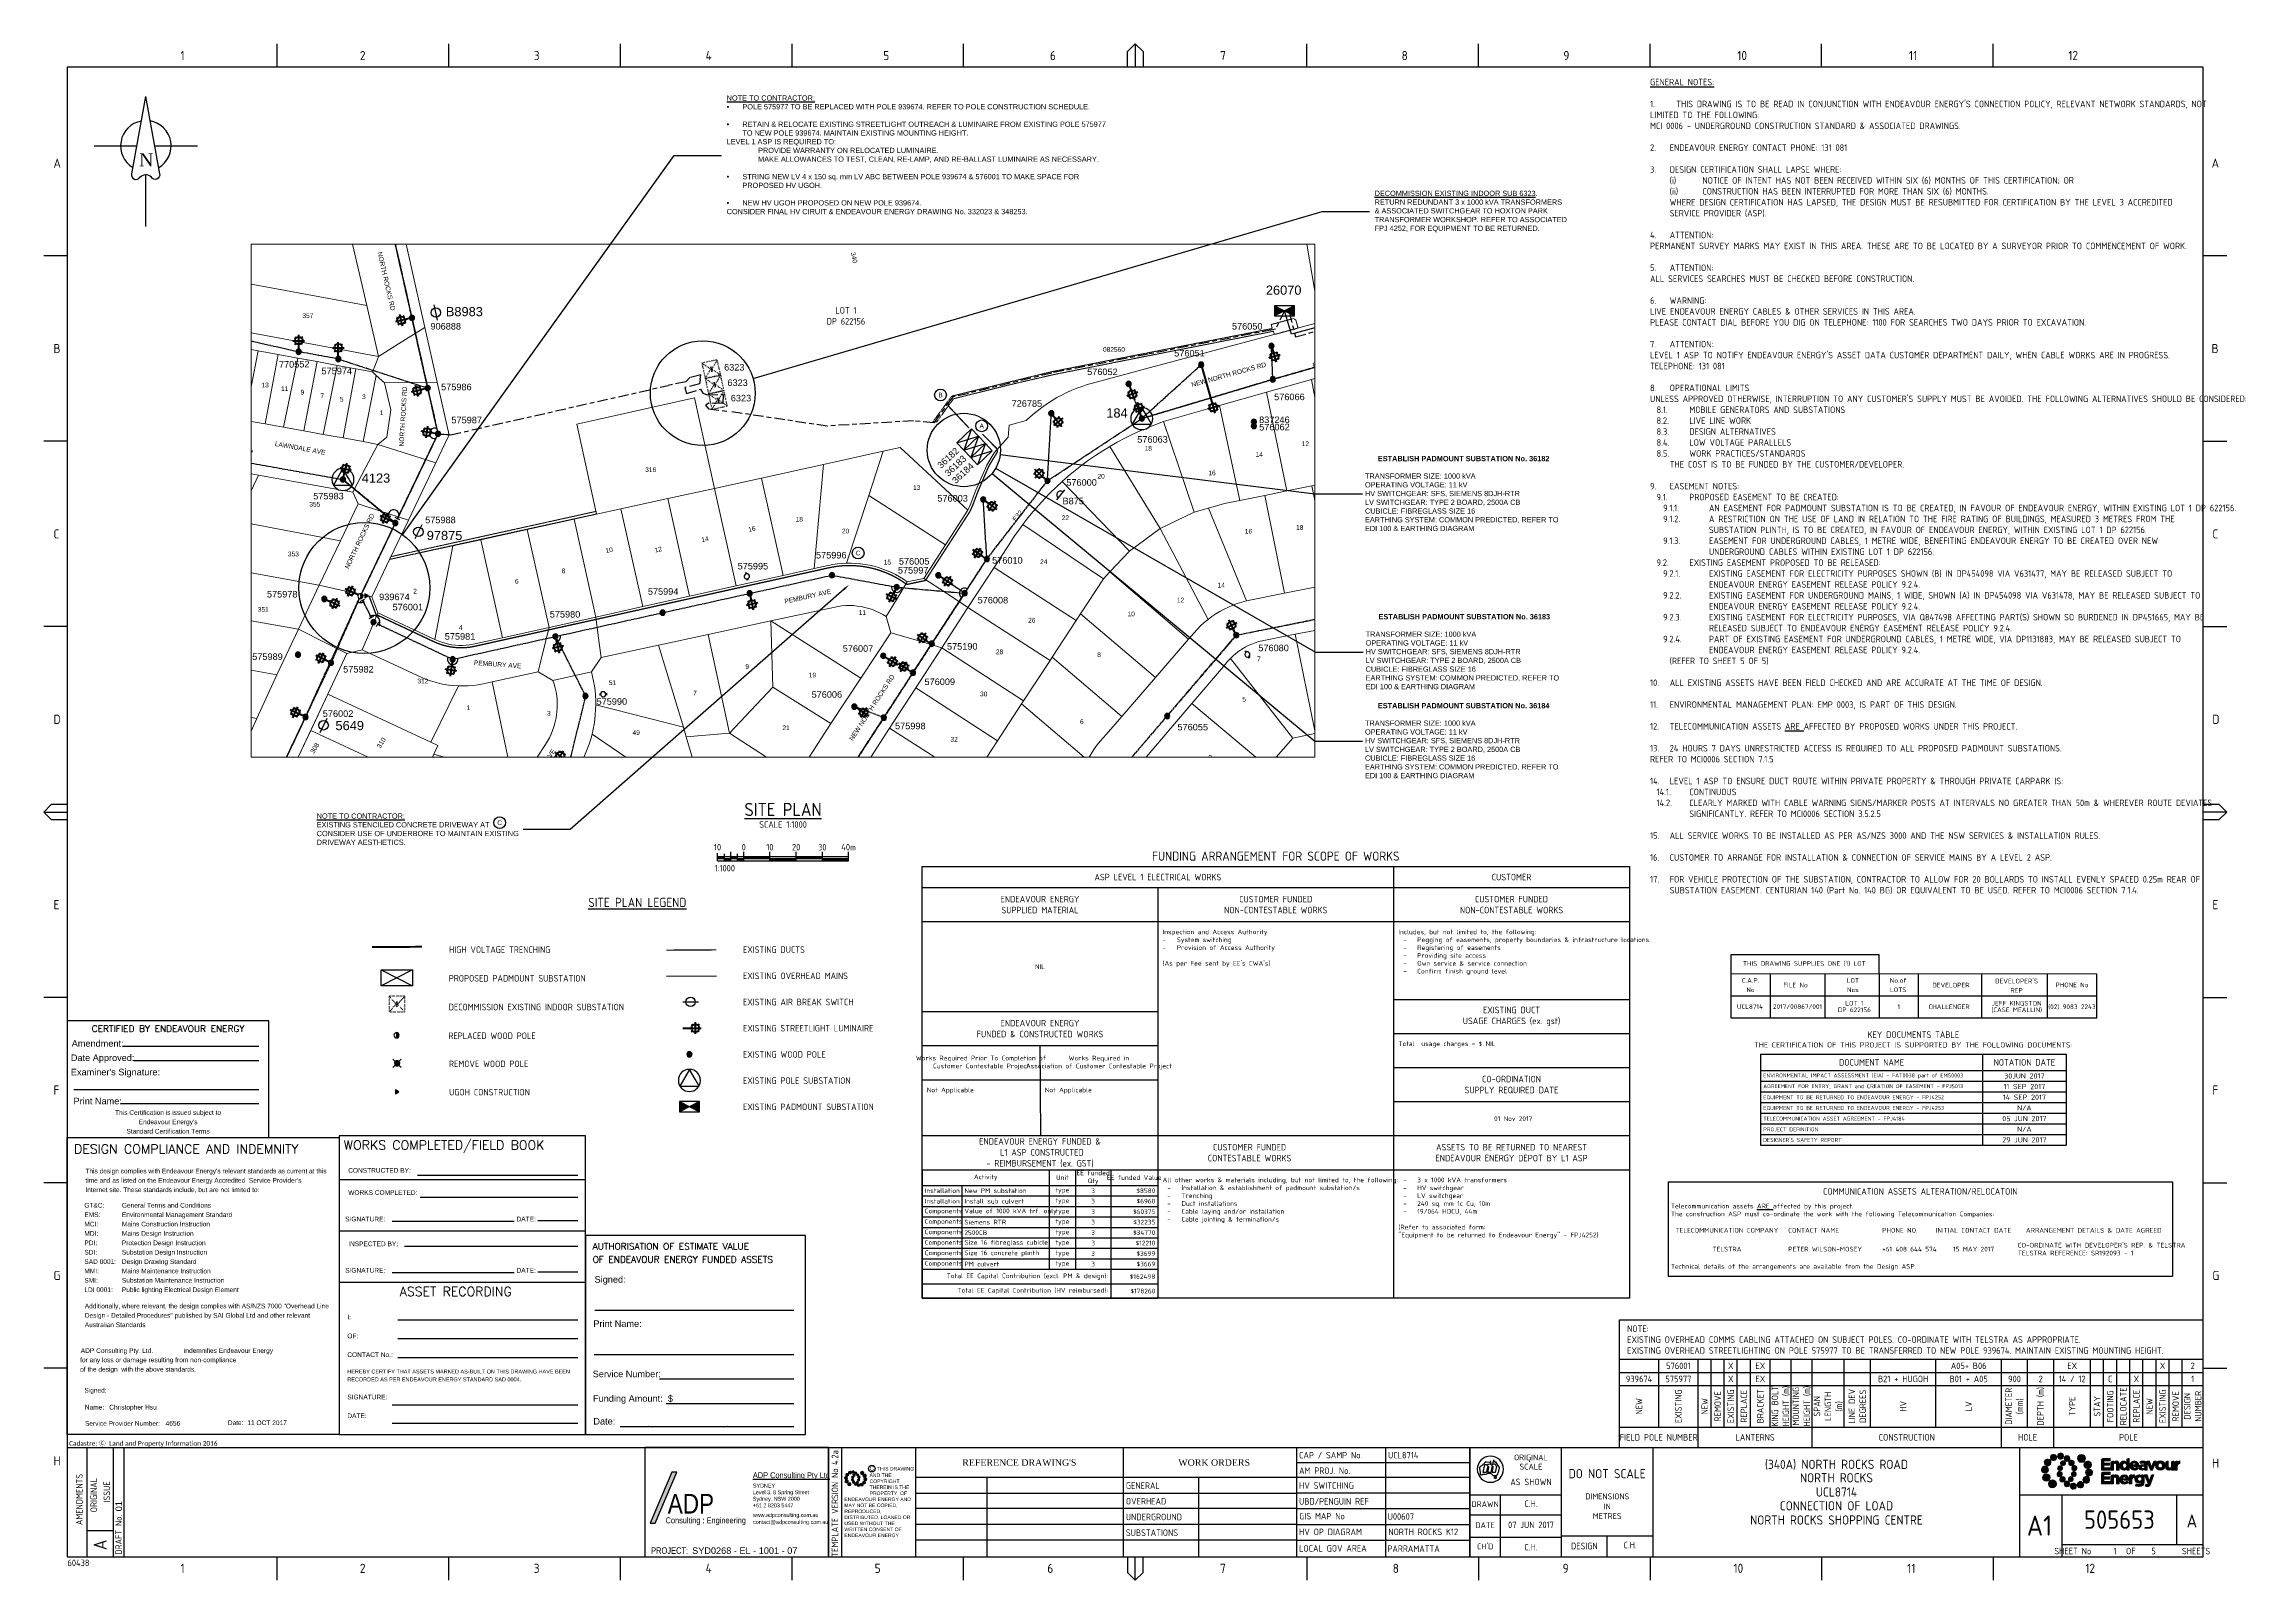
# Paper-space layout 'EL-1001-07' of a CAD drawing. Extents: x -21 to 813, y -3 to 583.
# The model-space entities are those that its viewports show. They can reach past a viewport. Long polylines and large blocks are cut down to what shows.
import ezdxf
from ezdxf import colors
from ezdxf.entities.mleader import LeaderData, LeaderLine
from ezdxf.enums import TextEntityAlignment as Align
from ezdxf.math import Vec2, Vec3

# ---------------------------------------------------------------- set-up
doc = ezdxf.new("R2010")
doc.units = 0
for name, pattern in [('Cable Exist OH', [1, 1, 0]), ('Cable Exist UG', [8.2, 4, -1.2, 1.8, -1.2]), ('Cable New OH', [6, 4, -2]), ('DOT', [0.25, 0, -0.25]), ('HIDDEN', [0.375, 0.25, -0.125]), ('HIDDEN2', [0.1875, 0.125, -0.0625])]:
    doc.linetypes.add(name, pattern=pattern)
doc.layers.get('0').update_dxf_attribs({"color": 6})
for name, color, linetype in [('_User QA_Logo', 7, 'Continuous'), ('Equip_SP_HV_EXT', 7, 'Continuous'), ('Equip_SP_HV_NEW', 2, 'Continuous'), ('Equip_SP_LV_EXT', 7, 'Continuous'), ('Equip_SP_SL_EXT', 7, 'Continuous'), ('Equip_SP_SL_MOD', 3, 'Continuous'), ('Mains_HV_EXT', 7, 'Continuous'), ('Mains_LV_EXT', 7, 'Continuous'), ('Mains_LV_NEW', 2, 'Continuous'), ('Mains_LV_NEW_E47', 2, 'Continuous'), ('Mains_LV_NEW_Hardwired', 2, 'Continuous'), ('Mains_SL_EXT', 7, 'Continuous'), ('Mains_SL_MOD', 3, 'Continuous'), ('Notes', 7, 'Continuous'), ('Notes_SP_NEW', 2, 'Continuous'), ('Sub_SP_EXT', 7, 'Continuous'), ('Sub_SP_NEW', 2, 'Continuous'), ('Sub_SP_TR_HV_LV_EXT', 7, 'Continuous'), ('SupportsOH_SP_TR_HV_LV_SL_EXT', 7, 'Continuous'), ('SupportsOH_SP_TR_HV_LV_SL_NEW', 2, 'Continuous'), ('SupportsUG_SP_EXT', 7, 'Continuous'), ('Trench_SP_NEW', 2, 'Continuous')]:
    doc.layers.add(name, color=color, linetype=linetype)
for name, color, linetype, lineweight in [('Cadastre Land Parcels_SP_EXT', 9, 'Continuous', 5), ('Cadastre Other Property_SP_EXT', 9, 'HIDDEN', 5), ('Cadastre Roads_SP_EXT', 9, 'Continuous', 5)]:
    doc.layers.add(name, color=color, linetype=linetype, lineweight=lineweight)
doc.layers.add('Viewports', color=6, linetype='Continuous', plot=False)
doc.styles.add('ARIAL', font='arial.ttf', dxfattribs={"height": 2})
doc.styles.add('Elec', font='romand__.ttf')
doc.styles.add('HVSW_LABEL', font='arial.ttf')
doc.styles.add('iecARIAL', font='arial.ttf', dxfattribs={"height": 2})
doc.styles.add('iecISOCP', font='isocp.shx')
doc.styles.add('iecNAME', font='times.ttf')
doc.styles.add('iecTimesNewRoman', font='times.ttf')
doc.styles.add('ieISOCP', font='isocp.shx')
doc.styles.add('ISOCP', font='isocp.shx', dxfattribs={"height": 1.75})
doc.styles.add('POLE_LABEL', font='arial.ttf')
doc.styles.get("Standard").update_dxf_attribs({"font": 'arial.ttf'})
doc.linetypes.add('Cable E UG', pattern='A,6,-0.5,["E",Standard,S=1.7,R=0,X=0.5,Y=-1],-2.9', length=9.4)
doc.linetypes.add('IE Trench HV', pattern='A,7,-0.2,["/",Standard,S=3,R=0,X=0.6,Y=-1.4],-2.5', length=9.7)

psp = doc.layouts.new('EL-1001-07')

# ---------------------------------------------------------------- texts
at = {"layer": 'Notes', "style": 'ISOCP'}
for s, p in [('10', (236.69, 275.5)), ('0', (246.69, 275.5)), ('10', (256.69, 275.5)), ('20', (266.69, 275.5)), ('30', (276.69, 275.5)), ('40m', (286.69, 275.5)), ('1:1000', (239.43, 267.5))]:
    psp.add_text(s, height=2.5, dxfattribs=at).set_placement(p, align=Align.CENTER)
at = {"layer": 'Notes', "color": 7, "style": 'ISOCP'}
for s, height, p in [('%%USITE PLAN LEGEND', 3.5, (187.32, 255.68)), ('HIGH VOLTAGE TRENCHING', 2.5, (134.17, 237.67)), ('EXISTING DUCTS', 2.5, (246.38, 237.67)), ('PROPOSED PADMOUNT SUBSTATION', 2.5, (134.1, 226.71)), ('EXISTING OVERHEAD MAINS', 2.5, (246.38, 227.67)), ('DECOMMISSION EXISTING INDOOR SUBSTATION', 2.5, (134.03, 215.75)), ('EXISTING AIR BREAK SWITCH', 2.5, (246.38, 217.67)), ('EXISTING STREETLIGHT LUMINAIRE', 2.5, (246.38, 207.67)), ('REPLACED WOOD POLE', 2.5, (133.96, 204.79)), ('REMOVE WOOD POLE', 2.5, (134.16, 194.08)), ('EXISTING WOOD POLE', 2.5, (246.38, 197.67)), ('UGOH CONSTRUCTION', 2.5, (134.23, 183.25)), ('EXISTING POLE SUBSTATION', 2.5, (246.38, 187.67)), ('EXISTING PADMOUNT SUBSTATION', 2.5, (246.38, 177.67))]:
    psp.add_text(s, height=height, dxfattribs=at).set_placement(p, align=Align.MIDDLE_LEFT)
at = {"layer": 'Notes', "lineweight": -3, "style": 'iecISOCP'}
for s, p in [('THIS DRAWING SUPPLIES ONE (1) LOT', (651.57, 232.37)), ('UCL8714', (630.81, 215.94)), ('2017/00867/001', (648.97, 215.94)), ('FILE No', (648.2, 224.12)), ('LOT 1', (670.67, 217.21)), ('DEVELOPER', (707.51, 224.12)), ('JEFF KINGSTON', (732.63, 217.21)), ('(02) 9083 2243', (753.71, 215.86)), ('PHONE No', (753.71, 224.19)), ('DP 622156', (670.67, 214.69)), ('1', (687.61, 215.86)), ('CHALLENGER', (706.8, 215.84)), ('(CASE MEALLIN)', (732.63, 214.69))]:
    psp.add_text(s, height=1.79, dxfattribs=at).set_placement(p, align=Align.MIDDLE_CENTER)
at = {"layer": 'Notes'}
for s, insert, char_height, width, attachment_point, style in [("{\\L\\PGENERAL NOTES:\\P\\P\\pi-7.5,l7.5,t7.5;}1.^ITHIS DRAWING IS TO BE READ IN CONJUNCTION WITH ENDEAVOUR ENERGY'S CONNECTION POLICY, RELEVANT NETWORK STANDARDS, NOT LIMITED TO THE FOLLOWING:^JMCI 0006 - UNDERGROUND CONSTRUCTION STANDARD & ASSOCIATED DRAWINGS.\\P\\pi0,l0,tz;\\P\\pi-7.5,l7.5,t7.5;2.^IENDEAVOUR ENERGY CONTACT PHONE: 131 081\\P\\pi0,l0,tz;\\P\\pi-7.5,l7.5,t7.5;3.^IDESIGN CERTIFICATION SHALL LAPSE WHERE:\\P\\pi0,t10,20;(i)^I^INOTICE OF INTENT HAS NOT BEEN RECEIVED WITHIN SIX (6) MONTHS OF THIS CERTIFICATION; OR\\P\\pt20;(ii)^ICONSTRUCTION HAS BEEN INTERRUPTED FOR MORE THAN SIX (6) MONTHS.\\P\\pt7.5;WHERE DESIGN CERTIFICATION HAS LAPSED, THE DESIGN MUST BE RESUBMITTED FOR CERTIFICATION BY THE LEVEL 3 ACCREDITED \\PSERVICE PROVIDER (ASP).\\P\\pl0,tz;\\P\\pi-7.5,l7.5,t7.5;4.^IATTENTION:^JPERMANENT SURVEY MARKS MAY EXIST IN THIS AREA. THESE ARE TO BE LOCATED BY A SURVEYOR PRIOR TO COMMENCEMENT OF WORK.\\P\\pi0,l0,tz;\\P\\pi-7.5,l7.5,t7.5;5.^IATTENTION:^JALL SERVICES SEARCHES MUST BE CHECKED BEFORE CONSTRUCTION.\\P\\pi0,l0,tz;\\P\\pi-7.5,l7.5,t7.5;6.^IWARNING:^JLIVE ENDEAVOUR ENERGY CABLES & OTHER SERVICES IN THIS AREA.^JPLEASE CONTACT DIAL BEFORE YOU DIG ON TELEPHONE: 1100 FOR SEARCHES TWO DAYS PRIOR TO EXCAVATION.\\P\\pi0,l0,tz;\\P\\pi-7.5,l7.5,t7.5;7.^IATTENTION:^JLEVEL 1 ASP TO NOTIFY ENDEAVOUR ENERGY'S ASSET DATA CUSTOMER DEPARTMENT DAILY, WHEN CABLE WORKS ARE IN PROGRESS.^JTELEPHONE: 131 081 \\P\\pi0,l0,tz;\\P\\pi-7.5,l7.5,t7.5;8.^IOPERATIONAL LIMITS^JUNLESS APPROVED OTHERWISE, INTERRUPTION TO ANY CUSTOMER'S SUPPLY MUST BE AVOIDED. THE FOLLOWING ALTERNATIVES SHOULD BE CONSIDERED:\\P\\pi-12.5,l15,t15;8.1.^IMOBILE GENERATORS AND SUBSTATIONS\\P8.2.^ILIVE LINE WORK\\P8.3.^IDESIGN ALTERNATIVES\\P8.4.^ILOW VOLTAGE PARALLELS\\P8.5.^IWORK PRACTICES/STANDARDS\\P\\pi0,l7.5,tz;THE COST IS TO BE FUNDED BY THE CUSTOMER/DEVELOPER. \\P\\pl0; \\P\\pi-7.5,l7.5,t7.5;9.^IEASEMENT NOTES:\\P\\pi-12.5,l15,t15;9.1.^IPROPOSED EASEMENT TO BE CREATED:\\P\\pi-17.5,l22.5,t22.5;9.1.1.^IAN EASEMENT FOR PADMOUNT SUBSTATION IS TO BE CREATED, IN FAVOUR OF ENDEAVOUR ENERGY, WITHIN EXISTING LOT 1 DP 622156.\\P9.1.2.^IA RESTRICTION ON THE USE OF LAND IN RELATION TO THE FIRE RATING OF BUILDINGS, MEASURED 3 METRES FROM THE SUBSTATION PLINTH, IS TO BE CREATED, IN FAVOUR OF ENDEAVOUR ENERGY, WITHIN EXISTING LOT 1 DP 622156.\\P9.1.3.^IEASEMENT FOR UNDERGROUND CABLES, 1 METRE WIDE, BENEFITING ENDEAVOUR ENERGY TO BE CREATED OVER NEW UNDERGROUND CABLES WITHIN EXISTING LOT 1 DP 622156.\\P\\pi-12.5,l15,t15;9.2.^IEXISTING EASEMENT PROPOSED TO BE RELEASED:\\P\\pi-17.5,l22.5,t22.5;9.2.1.^IEXISTING EASEMENT FOR ELECTRICITY PURPOSES SHOWN (B) IN DP454098 VIA V631477, MAY BE RELEASED SUBJECT TO ENDEAVOUR ENERGY EASEMENT RELEASE POLICY 9.2.4.\\P9.2.2.^IEXISTING EASEMENT FOR UNDERGROUND MAINS, 1 WIDE, SHOWN (A) IN DP454098 VIA V631478, MAY BE RELEASED SUBJECT TO ENDEAVOUR ENERGY EASEMENT RELEASE POLICY 9.2.4.\\P9.2.3.^IEXISTING EASEMENT FOR ELECTRICITY PURPOSES, VIA Q847498 AFFECTING PART(S) SHOWN SO BURDENED IN DP451665, MAY BE RELEASED SUBJECT TO ENDEAVOUR ENERGY EASEMENT RELEASE POLICY 9.2.4.\\P9.2.4.^IPART OF EXISTING EASEMENT FOR UNDERGROUND CABLES, 1 METRE WIDE, VIA DP1131883, MAY BE RELEASED SUBJECT TO ENDEAVOUR ENERGY EASEMENT RELEASE POLICY 9.2.4.\\P\\pi7.5,l0,tz;(REFER TO SHEET 5 OF 5)\\P\\pi0;\\P\\pi-7.5,l7.5,t7.5;10.^IALL EXISTING ASSETS HAVE BEEN FIELD CHECKED AND ARE ACCURATE AT THE TIME OF DESIGN.\\P\\pi0,l0,tz;\\P\\pi-7.5,l7.5,t7.5;11.^IENVIRONMENTAL MANAGEMENT PLAN: EMP 0003, IS PART OF THIS DESIGN.\\P\\pi0,l0,tz;\\P\\pi-7.5,l7.5,t7.5;12.^ITELECOMMUNICATION ASSETS {\\LARE} AFFECTED BY PROPOSED WORKS UNDER THIS PROJECT.\\P\\pi0,l0,tz;\\P\\pi-7.5,l7.5,t7.5;13.^I24 HOURS 7 DAYS UNRESTRICTED ACCESS IS REQUIRED TO ALL PROPOSED PADMOUNT SUBSTATIONS.^JREFER TO MCI0006 SECTION 7.1.5\\P\\pi0,l0,tz;\\P\\pi-7.5,l7.5,t7.5;14.^ILEVEL 1 ASP TO ENSURE DUCT ROUTE WITHIN PRIVATE PROPERTY & THROUGH PRIVATE CARPARK IS:\\P\\pi-12.5,l15,t15;14.1.^ICONTINUOUS\\P14.2.^ICLEARLY MARKED WITH CABLE WARNING SIGNS/MARKER POSTS AT INTERVALS NO GREATER THAN 50m & WHEREVER ROUTE DEVIATES SIGNIFICANTLY. REFER TO MCI0006 SECTION 3.5.2.5\\P\\pi0,l0,tz;\\P\\pi-7.5,l7.5,t7.5;15.^IALL SERVICE WORKS TO BE INSTALLED AS PER AS/NZS 3000 AND THE NSW SERVICES & INSTALLATION RULES.\\P\\pi0,l0,tz;\\P\\pi-7.5,l7.5,t7.5;16.^ICUSTOMER TO ARRANGE FOR INSTALLATION & CONNECTION OF SERVICE MAINS BY A LEVEL 2 ASP.\\P\\pi0,l0,tz;\\P\\pi-7.5,l7.5,t7.5;17.^IFOR VEHICLE PROTECTION OF THE SUBSTATION, CONTRACTOR TO ALLOW FOR 20 BOLLARDS TO INSTALL EVENLY SPACED 0.25m REAR OF SUBSTATION EASEMENT. CENTURIAN 140 (Part No. 140 BG) OR EQUIVALENT TO BE USED. REFER TO MCI0006 SECTION 7.1.4.", (592.66, 574.15), 2.5, 209.2659, 1, 'ieISOCP'), ('{\\LSITE PLAN}', (261.69, 291.15), 5, 31, 5, 'ISOCP'), ('SCALE 1:1000', (261.69, 285.4), 2.5, 18.351, 5, 'ISOCP')]:
    psp.add_mtext(s, dxfattribs=dict(at, insert=insert, char_height=char_height, width=width, attachment_point=attachment_point, style=style))
at = {"layer": 'Notes', "lineweight": -3, "char_height": 1.79, "attachment_point": 5, "line_spacing_factor": 1.2, "style": 'iecISOCP'}
for s, insert in [('C.A.P.\\PNo', (631.02, 224.12)), ('LOT\\PNos', (670.1, 224.12)), ('No.of\\PLOTS', (687.41, 224.12)), ("DEVELOPER'S\\PREP", (732.56, 223.88))]:
    psp.add_mtext(s, dxfattribs=dict(at, insert=insert))
at = {"layer": 'Notes', "insert": (693.18, 200.3), "char_height": 0.8, "attachment_point": 8, "style": 'iecISOCP'}
psp.add_mtext_dynamic_manual_height_columns('{\\H3.125x;KEY DOCUMENTS TABLE\\P\\H0.8x;THE CERTIFICATION OF THIS PROJECT IS SUPPORTED BY THE FOLLOWING DOCUMENTS:}', width=100.908, gutter_width=4, heights=[0], dxfattribs=at)

msp = doc.modelspace()

# ---------------------------------------------------------------- texts
at = {"layer": 'Cadastre Land Parcels_SP_EXT'}
for s, rotation, p in [('340', 282.70709, (317429.95, 6261722.48)), ('14', 12.48759, (317373.19, 6261612)), ('16', 12.48901, (317391.07, 6261615.93)), ('10', 12.51208, (317336.6, 6261607.84)), ('12', 12.49209, (317355.36, 6261608.07)), ('308', 59.40272, (317225.11, 6261531.19)), ('310', 59.40247, (317250.47, 6261533.21))]:
    msp.add_text(s, height=1.8, rotation=rotation, dxfattribs=at).set_placement(p)
for s, p in [('357', (317220.67, 6261697.6)), ('15', (317197.4, 6261672.54)), ('13', (317205.05, 6261671.12)), ('11', (317212.56, 6261669.74)), ('9', (317219.98, 6261668.4)), ('7', (317227.54, 6261667.03)), ('5', (317234.96, 6261665.67)), ('3', (317243.45, 6261666.64)), ('1', (317250.23, 6261660.51)), ('18', (317542.15, 6261646.95)), ('12', (317602.14, 6261648.69)), ('316', (317351.52, 6261638.81)), ('16', (317566.51, 6261637.57)), ('14', (317584.53, 6261644.56)), ('13', (317453.8, 6261631.98)), ('20', (317524.17, 6261636.29)), ('355', (317223.3, 6261625.6)), ('18', (317408.94, 6261619.87)), ('20', (317426.61, 6261615.39)), ('22', (317510.53, 6261620.44)), ('16', (317580.42, 6261615.3)), ('18', (317599.99, 6261616.74)), ('353', (317215.13, 6261606.64)), ('6', (317301.8, 6261596.24)), ('8', (317319.64, 6261600.18)), ('15', (317442.58, 6261603.51)), ('24', (317502.3, 6261603.66)), ('2', (317262.98, 6261592.45)), ('12', (317554.49, 6261589.07)), ('14', (317570.04, 6261594.73)), ('351', (317203.64, 6261585.48)), ('11', (317433.08, 6261584.28)), ('26', (317497.71, 6261581.35)), ('10', (317535.66, 6261583.75)), ('4', (317280.37, 6261578.57)), ('9', (317389.76, 6261563.68)), ('28', (317485.39, 6261569.29)), ('8', (317524.09, 6261568.19)), ('7', (317585.11, 6261566.61)), ('312', (317264.57, 6261558.14)), ('51', (317337.65, 6261557.52)), ('19', (317413.99, 6261560.43)), ('1', (317283.3, 6261547.94)), ('3', (317314.07, 6261545.83)), ('7', (317369.85, 6261553.57)), ('30', (317479.35, 6261553.23)), ('5', (317579.47, 6261551.19)), ('49', (317346.7, 6261538.47)), ('21', (317403.91, 6261540.31)), ('6', (317517.51, 6261542.6)), ('32', (317468.06, 6261535.92)), ('3', (317566.5, 6261529)), ('23', (317383.08, 6261526.86)), ('4', (317508.09, 6261526.88))]:
    msp.add_text(s, height=1.8, dxfattribs=at).set_placement(p)
at = {"layer": 'Cadastre Other Property_SP_EXT'}
msp.add_text('082560', height=1.8, dxfattribs=at).set_placement((317526.28, 6261684.69))
at = {"layer": 'Cadastre Roads_SP_EXT'}
for s, rotation, p in [('NORTH ROCKS RD', 282.90936, (317249.29, 6261722.6)), ('NEW NORTH ROCKS RD', 15.42915, (317560.31, 6261671.23)), ('NORTH ROCKS RD', 86.69176, (317259.34, 6261648.52)), ('LAWNDALE AVE', 349.83524, (317210.07, 6261648.8)), ('NORTH ROCKS RD', 64.51119, (317238.37, 6261601.71)), ('PEMBURY AVE', 12.27678, (317404.91, 6261588.54)), ('PEMBURY AVE', 355.77244, (317286.1, 6261565.2)), ('NEW NORTH ROCKS RD', 56.89035, (317430.76, 6261536.09)), ('BLACKBURN AVE', 55.9854, (317305.6, 6261514.89))]:
    msp.add_text(s, height=1.8, rotation=rotation, dxfattribs=at).set_placement(p)
at = {"layer": 'Mains_LV_EXT'}
for s, rotation, p in [('E44', 14.9229, (317606.6, 6261678.62)), ('E32', 51.14988, (317492.98, 6261619.81))]:
    msp.add_text(s, height=1.8, rotation=rotation, dxfattribs=at).set_placement(p)

# ---------------------------------------------------------------- blocks, each defined once
blk = doc.blocks.new('A$C30A46249')
at = {"color": 7, "lineweight": -3, "insert": (6.92, 4.97), "char_height": 1.79, "attachment_point": 7, "line_spacing_factor": 1.2}
blk.add_mtext('{\\fCalibri|b0|i0|c0|p34;\\C256;Cadastre: \\fMS Gothic|b0|i0|c128|p49;\\C250;\\c2236962;Ⓒ\\fMS Gothic|b0|i0|c0|p49; \\fCalibri|b0|i0|c0|p34;\\C256;Land and Property Information 2016}', dxfattribs=at)
blk = doc.blocks.new('EE_LOGO_SMALL')
at = {"layer": 'Notes'}
h = blk.add_hatch(color=256, dxfattribs=at)
edge = h.paths.add_edge_path()
edge.add_spline(control_points=[(-8.4, 2), (-9.2, 2), (-9.8, 1.4), (-9.8, 0.7), (-9.9, -0.1), (-9.3, -0.7), (-8.6, -0.8), (-7.8, -0.8), (-7.2, -0.2), (-7.1, 0.5), (-7.1, 1.3), (-7.7, 1.9), (-8.4, 2)], knot_values=[0, 0, 0, 0, 1, 1, 1, 2, 2, 2, 3, 3, 3, 4, 4, 4, 4], degree=3, periodic=0)
h = blk.add_hatch(color=256, dxfattribs=at)
edge = h.paths.add_edge_path()
edge.add_spline(control_points=[(-6.8, 4.5), (-7.4, 4.8), (-8.2, 4.6), (-8.6, 4), (-8.9, 3.4), (-8.7, 2.6), (-8.1, 2.2), (-7.5, 1.9), (-6.7, 2.1), (-6.3, 2.7), (-6, 3.3), (-6.2, 4.1), (-6.8, 4.5)], knot_values=[0, 0, 0, 0, 1, 1, 1, 2, 2, 2, 3, 3, 3, 4, 4, 4, 4], degree=3, periodic=0)
h = blk.add_hatch(color=256, dxfattribs=at)
edge = h.paths.add_edge_path()
edge.add_spline(control_points=[(-4.2, 5.9), (-4.6, 6.5), (-5.3, 6.6), (-5.9, 6.3), (-6.4, 5.9), (-6.6, 5.1), (-6.2, 4.6), (-5.9, 4), (-5.1, 3.8), (-4.6, 4.2), (-4, 4.6), (-3.8, 5.3), (-4.2, 5.9)], knot_values=[0, 0, 0, 0, 1, 1, 1, 2, 2, 2, 3, 3, 3, 4, 4, 4, 4], degree=3, periodic=0)
h = blk.add_hatch(color=256, dxfattribs=at)
edge = h.paths.add_edge_path()
edge.add_spline(control_points=[(-1.3, 5.9), (-1.4, 6.5), (-2, 7), (-2.6, 6.9), (-3.3, 6.9), (-3.7, 6.3), (-3.7, 5.6), (-3.6, 5), (-3, 4.5), (-2.4, 4.6), (-1.7, 4.7), (-1.3, 5.2), (-1.3, 5.9)], knot_values=[0, 0, 0, 0, 1, 1, 1, 2, 2, 2, 3, 3, 3, 4, 4, 4, 4], degree=3, periodic=0)
h = blk.add_hatch(color=256, dxfattribs=at)
edge = h.paths.add_edge_path()
edge.add_spline(control_points=[(-2.5, 2.1), (-3, 2.2), (-3.5, 1.9), (-3.6, 1.3), (-3.7, 0.8), (-3.4, 0.3), (-2.9, 0.2), (-2.4, 0.1), (-1.9, 0.4), (-1.8, 0.9), (-1.7, 1.5), (-2, 2), (-2.5, 2.1)], knot_values=[0, 0, 0, 0, 1, 1, 1, 2, 2, 2, 3, 3, 3, 4, 4, 4, 4], degree=3, periodic=0)
h = blk.add_hatch(color=256, dxfattribs=at)
edge = h.paths.add_edge_path()
edge.add_spline(control_points=[(1, 4.9), (1, 4.3), (0.5, 3.8), (-0.1, 3.8), (-0.7, 3.8), (-1.2, 4.3), (-1.2, 4.9), (-1.2, 5.5), (-0.7, 6), (-0.1, 6), (0.5, 6), (1, 5.5), (1, 4.9)], knot_values=[0, 0, 0, 0, 1, 1, 1, 2, 2, 2, 3, 3, 3, 4, 4, 4, 4], degree=3, periodic=0)
edge = h.paths.add_edge_path()
edge.add_spline(control_points=[(-1.4, 4), (-1.9, 4.1), (-2.4, 3.8), (-2.5, 3.3), (-2.6, 2.7), (-2.3, 2.2), (-1.8, 2.1), (-1.3, 2), (-0.7, 2.3), (-0.6, 2.9), (-0.5, 3.4), (-0.9, 3.9), (-1.4, 4)], knot_values=[0, 0, 0, 0, 1, 1, 1, 2, 2, 2, 3, 3, 3, 4, 4, 4, 4], degree=3, periodic=0)
h = blk.add_hatch(color=256, dxfattribs=at)
edge = h.paths.add_edge_path()
edge.add_spline(control_points=[(2.3, 2.4), (2.8, 2.8), (2.8, 3.4), (2.4, 3.9), (2, 4.3), (1.4, 4.3), (0.9, 3.9), (0.5, 3.6), (0.5, 2.9), (0.9, 2.5), (1.2, 2), (1.9, 2), (2.3, 2.4)], knot_values=[0, 0, 0, 0, 1, 1, 1, 2, 2, 2, 3, 3, 3, 4, 4, 4, 4], degree=3, periodic=0)
edge = h.paths.add_edge_path()
edge.add_spline(control_points=[(1, 4.9), (1, 4.3), (0.5, 3.8), (-0.1, 3.8), (-0.7, 3.8), (-1.2, 4.3), (-1.2, 4.9), (-1.2, 5.5), (-0.7, 6), (-0.1, 6), (0.5, 6), (1, 5.5), (1, 4.9)], knot_values=[0, 0, 0, 0, 1, 1, 1, 2, 2, 2, 3, 3, 3, 4, 4, 4, 4], degree=3, periodic=0)
h = blk.add_hatch(color=256, dxfattribs=at)
edge = h.paths.add_edge_path()
edge.add_spline(control_points=[(1, 4.9), (1, 4.3), (0.5, 3.8), (-0.1, 3.8), (-0.7, 3.8), (-1.2, 4.3), (-1.2, 4.9), (-1.2, 5.5), (-0.7, 6), (-0.1, 6), (0.5, 6), (1, 5.5), (1, 4.9)], knot_values=[0, 0, 0, 0, 1, 1, 1, 2, 2, 2, 3, 3, 3, 4, 4, 4, 4], degree=3, periodic=0)
edge = h.paths.add_edge_path(flags=16)
edge.add_spline(control_points=[(1, 4.9), (1, 4.3), (0.5, 3.8), (-0.1, 3.8), (-0.7, 3.8), (-1.2, 4.3), (-1.2, 4.9), (-1.2, 5.5), (-0.7, 6), (-0.1, 6), (0.5, 6), (1, 5.5), (1, 4.9)], knot_values=[0, 0, 0, 0, 1, 1, 1, 2, 2, 2, 3, 3, 3, 4, 4, 4, 4], degree=3, periodic=0)
h = blk.add_hatch(color=256, dxfattribs=at)
edge = h.paths.add_edge_path()
edge.add_spline(control_points=[(3, 0.2), (3.5, 0.3), (3.8, 0.9), (3.7, 1.4), (3.6, 1.9), (3, 2.3), (2.5, 2.1), (1.9, 2), (1.6, 1.4), (1.8, 0.9), (1.9, 0.4), (2.5, 0.1), (3, 0.2)], knot_values=[0, 0, 0, 0, 1, 1, 1, 2, 2, 2, 3, 3, 3, 4, 4, 4, 4], degree=3, periodic=0)
h = blk.add_hatch(color=256, dxfattribs=at)
edge = h.paths.add_edge_path()
edge.add_spline(control_points=[(7, 4.9), (7, 4), (6.3, 3.4), (5.5, 3.4), (4.6, 3.4), (4, 4), (4, 4.9), (4, 5.7), (4.6, 6.4), (5.5, 6.4), (6.3, 6.4), (7, 5.7), (7, 4.9)], knot_values=[0, 0, 0, 0, 1, 1, 1, 2, 2, 2, 3, 3, 3, 4, 4, 4, 4], degree=3, periodic=0)
h = blk.add_hatch(color=256, dxfattribs=at)
edge = h.paths.add_edge_path()
edge.add_spline(control_points=[(8.4, 1.1), (9.1, 1.5), (9.4, 2.3), (9.1, 3), (8.8, 3.7), (7.9, 4.1), (7.2, 3.8), (6.5, 3.4), (6.2, 2.6), (6.5, 1.9), (6.8, 1.2), (7.7, 0.8), (8.4, 1.1)], knot_values=[0, 0, 0, 0, 1, 1, 1, 2, 2, 2, 3, 3, 3, 4, 4, 4, 4], degree=3, periodic=0)
h = blk.add_hatch(color=256, dxfattribs=at)
edge = h.paths.add_edge_path()
edge.add_spline(control_points=[(8.3, -1.9), (9, -1.9), (9.7, -1.4), (9.7, -0.6), (9.7, 0.1), (9.2, 0.8), (8.4, 0.8), (7.7, 0.8), (7, 0.3), (7, -0.5), (6.9, -1.2), (7.5, -1.9), (8.3, -1.9)], knot_values=[0, 0, 0, 0, 1, 1, 1, 2, 2, 2, 3, 3, 3, 4, 4, 4, 4], degree=3, periodic=0)
h = blk.add_hatch(color=256, dxfattribs=at)
edge = h.paths.add_edge_path()
edge.add_spline(control_points=[(-8.5, -1.1), (-9.2, -1.4), (-9.6, -2.3), (-9.3, -3), (-8.9, -3.7), (-8.1, -4), (-7.4, -3.7), (-6.7, -3.4), (-6.3, -2.5), (-6.6, -1.8), (-7, -1.1), (-7.8, -0.8), (-8.5, -1.1)], knot_values=[0, 0, 0, 0, 1, 1, 1, 2, 2, 2, 3, 3, 3, 4, 4, 4, 4], degree=3, periodic=0)
h = blk.add_hatch(color=256, dxfattribs=at)
edge = h.paths.add_edge_path()
edge.add_spline(control_points=[(-7.1, -4.8), (-7.1, -4), (-6.5, -3.3), (-5.6, -3.3), (-4.8, -3.3), (-4.1, -4), (-4.1, -4.8), (-4.1, -5.7), (-4.8, -6.3), (-5.6, -6.3), (-6.5, -6.3), (-7.1, -5.7), (-7.1, -4.8)], knot_values=[0, 0, 0, 0, 1, 1, 1, 2, 2, 2, 3, 3, 3, 4, 4, 4, 4], degree=3, periodic=0)
h = blk.add_hatch(color=256, dxfattribs=at)
edge = h.paths.add_edge_path()
edge.add_spline(control_points=[(-3.1, -0.2), (-3.7, -0.3), (-4, -0.8), (-3.8, -1.4), (-3.7, -1.9), (-3.2, -2.2), (-2.6, -2.1), (-2.1, -1.9), (-1.8, -1.4), (-1.9, -0.9), (-2.1, -0.3), (-2.6, 0), (-3.1, -0.2)], knot_values=[0, 0, 0, 0, 1, 1, 1, 2, 2, 2, 3, 3, 3, 4, 4, 4, 4], degree=3, periodic=0)
h = blk.add_hatch(color=256, dxfattribs=at)
edge = h.paths.add_edge_path()
edge.add_spline(control_points=[(-2.5, -2.3), (-2.9, -2.7), (-3, -3.4), (-2.6, -3.8), (-2.2, -4.2), (-1.5, -4.3), (-1.1, -3.9), (-0.7, -3.5), (-0.6, -2.8), (-1, -2.4), (-1.4, -2), (-2, -1.9), (-2.5, -2.3)], knot_values=[0, 0, 0, 0, 1, 1, 1, 2, 2, 2, 3, 3, 3, 4, 4, 4, 4], degree=3, periodic=0)
h = blk.add_hatch(color=256, dxfattribs=at)
edge = h.paths.add_edge_path()
edge.add_spline(control_points=[(-1.2, -4.8), (-1.2, -4.2), (-0.7, -3.7), (-0.1, -3.7), (0.5, -3.7), (1, -4.2), (1, -4.8), (1, -5.4), (0.5, -5.9), (-0.1, -5.9), (-0.7, -5.9), (-1.2, -5.4), (-1.2, -4.8)], knot_values=[0, 0, 0, 0, 1, 1, 1, 2, 2, 2, 3, 3, 3, 4, 4, 4, 4], degree=3, periodic=0)
h = blk.add_hatch(color=256, dxfattribs=at)
edge = h.paths.add_edge_path()
edge.add_spline(control_points=[(1.2, -3.9), (1.7, -4.1), (2.2, -3.7), (2.3, -3.2), (2.5, -2.7), (2.1, -2.2), (1.6, -2.1), (1.1, -2), (0.6, -2.3), (0.5, -2.8), (0.4, -3.3), (0.7, -3.8), (1.2, -3.9)], knot_values=[0, 0, 0, 0, 1, 1, 1, 2, 2, 2, 3, 3, 3, 4, 4, 4, 4], degree=3, periodic=0)
h = blk.add_hatch(color=256, dxfattribs=at)
edge = h.paths.add_edge_path()
edge.add_spline(control_points=[(1.2, -5.8), (1.3, -6.5), (1.8, -6.9), (2.5, -6.9), (3.1, -6.8), (3.6, -6.2), (3.5, -5.6), (3.4, -5), (2.9, -4.5), (2.2, -4.6), (1.6, -4.6), (1.1, -5.2), (1.2, -5.8)], knot_values=[0, 0, 0, 0, 1, 1, 1, 2, 2, 2, 3, 3, 3, 4, 4, 4, 4], degree=3, periodic=0)
h = blk.add_hatch(color=256, dxfattribs=at)
edge = h.paths.add_edge_path()
edge.add_spline(control_points=[(2.4, -2), (2.9, -2.1), (3.4, -1.8), (3.5, -1.3), (3.6, -0.8), (3.3, -0.3), (2.8, -0.2), (2.2, -0.1), (1.7, -0.4), (1.6, -0.9), (1.5, -1.4), (1.8, -1.9), (2.4, -2)], knot_values=[0, 0, 0, 0, 1, 1, 1, 2, 2, 2, 3, 3, 3, 4, 4, 4, 4], degree=3, periodic=0)
h = blk.add_hatch(color=256, dxfattribs=at)
edge = h.paths.add_edge_path()
edge.add_spline(control_points=[(4, -5.8), (4.4, -6.4), (5.2, -6.6), (5.7, -6.2), (6.3, -5.8), (6.5, -5.1), (6.1, -4.5), (5.7, -4), (5, -3.8), (4.4, -4.2), (3.8, -4.5), (3.7, -5.3), (4, -5.8)], knot_values=[0, 0, 0, 0, 1, 1, 1, 2, 2, 2, 3, 3, 3, 4, 4, 4, 4], degree=3, periodic=0)
h = blk.add_hatch(color=256, dxfattribs=at)
edge = h.paths.add_edge_path()
edge.add_spline(control_points=[(6.7, -4.4), (7.3, -4.8), (8.1, -4.6), (8.4, -4), (8.8, -3.3), (8.6, -2.6), (8, -2.2), (7.3, -1.8), (6.6, -2.1), (6.2, -2.7), (5.8, -3.3), (6, -4.1), (6.7, -4.4)], knot_values=[0, 0, 0, 0, 1, 1, 1, 2, 2, 2, 3, 3, 3, 4, 4, 4, 4], degree=3, periodic=0)
at = {"layer": 'Notes', "lineweight": 0}
for points in [[(1.8, 2.1), (1.8, 2.1)], [(-2, -2.1), (-2, -2.1)]]:
    blk.add_lwpolyline(points, dxfattribs=at)
for points in [[(-8.4, 2), (-9.2, 2), (-9.8, 1.4), (-9.8, 0.7), (-9.9, -0.1), (-9.3, -0.7), (-8.6, -0.8), (-7.8, -0.8), (-7.2, -0.2), (-7.1, 0.5), (-7.1, 1.3), (-7.7, 1.9), (-8.4, 2)], [(-6.8, 4.5), (-7.4, 4.8), (-8.2, 4.6), (-8.6, 4), (-8.9, 3.4), (-8.7, 2.6), (-8.1, 2.2), (-7.5, 1.9), (-6.7, 2.1), (-6.3, 2.7), (-6, 3.3), (-6.2, 4.1), (-6.8, 4.5)], [(-4.2, 5.9), (-4.6, 6.5), (-5.3, 6.6), (-5.9, 6.3), (-6.4, 5.9), (-6.6, 5.1), (-6.2, 4.6), (-5.9, 4), (-5.1, 3.8), (-4.6, 4.2), (-4, 4.6), (-3.8, 5.3), (-4.2, 5.9)], [(-1.3, 5.9), (-1.4, 6.5), (-2, 7), (-2.6, 6.9), (-3.3, 6.9), (-3.7, 6.3), (-3.7, 5.6), (-3.6, 5), (-3, 4.5), (-2.4, 4.6), (-1.7, 4.7), (-1.3, 5.2), (-1.3, 5.9)], [(-2.5, 2.1), (-3, 2.2), (-3.5, 1.9), (-3.6, 1.3), (-3.7, 0.8), (-3.4, 0.3), (-2.9, 0.2), (-2.4, 0.1), (-1.9, 0.4), (-1.8, 0.9), (-1.7, 1.5), (-2, 2), (-2.5, 2.1)], [(-1.4, 4), (-1.9, 4.1), (-2.4, 3.8), (-2.5, 3.3), (-2.6, 2.7), (-2.3, 2.2), (-1.8, 2.1), (-1.3, 2), (-0.7, 2.3), (-0.6, 2.9), (-0.5, 3.4), (-0.9, 3.9), (-1.4, 4)], [(1, 4.9), (1, 4.3), (0.5, 3.8), (-0.1, 3.8), (-0.7, 3.8), (-1.2, 4.3), (-1.2, 4.9), (-1.2, 5.5), (-0.7, 6), (-0.1, 6), (0.5, 6), (1, 5.5), (1, 4.9)], [(1, 4.9), (1, 4.3), (0.5, 3.8), (-0.1, 3.8), (-0.7, 3.8), (-1.2, 4.3), (-1.2, 4.9), (-1.2, 5.5), (-0.7, 6), (-0.1, 6), (0.5, 6), (1, 5.5), (1, 4.9)], [(2.3, 2.4), (2.8, 2.8), (2.8, 3.4), (2.4, 3.9), (2, 4.3), (1.4, 4.3), (0.9, 3.9), (0.5, 3.6), (0.5, 2.9), (0.9, 2.5), (1.2, 2), (1.9, 2), (2.3, 2.4)], [(3, 0.2), (3.5, 0.3), (3.8, 0.9), (3.7, 1.4), (3.6, 1.9), (3, 2.3), (2.5, 2.1), (1.9, 2), (1.6, 1.4), (1.8, 0.9), (1.9, 0.4), (2.5, 0.1), (3, 0.2)], [(7, 4.9), (7, 4), (6.3, 3.4), (5.5, 3.4), (4.6, 3.4), (4, 4), (4, 4.9), (4, 5.7), (4.6, 6.4), (5.5, 6.4), (6.3, 6.4), (7, 5.7), (7, 4.9)], [(8.4, 1.1), (9.1, 1.5), (9.4, 2.3), (9.1, 3), (8.8, 3.7), (7.9, 4.1), (7.2, 3.8), (6.5, 3.4), (6.2, 2.6), (6.5, 1.9), (6.8, 1.2), (7.7, 0.8), (8.4, 1.1)], [(8.3, -1.9), (9, -1.9), (9.7, -1.4), (9.7, -0.6), (9.7, 0.1), (9.2, 0.8), (8.4, 0.8), (7.7, 0.8), (7, 0.3), (7, -0.5), (6.9, -1.2), (7.5, -1.9), (8.3, -1.9)], [(-8.5, -1.1), (-9.2, -1.4), (-9.6, -2.3), (-9.3, -3), (-8.9, -3.7), (-8.1, -4), (-7.4, -3.7), (-6.7, -3.4), (-6.3, -2.5), (-6.6, -1.8), (-7, -1.1), (-7.8, -0.8), (-8.5, -1.1)], [(-7.1, -4.8), (-7.1, -4), (-6.5, -3.3), (-5.6, -3.3), (-4.8, -3.3), (-4.1, -4), (-4.1, -4.8), (-4.1, -5.7), (-4.8, -6.3), (-5.6, -6.3), (-6.5, -6.3), (-7.1, -5.7), (-7.1, -4.8)], [(-3.1, -0.2), (-3.7, -0.3), (-4, -0.8), (-3.8, -1.4), (-3.7, -1.9), (-3.2, -2.2), (-2.6, -2.1), (-2.1, -1.9), (-1.8, -1.4), (-1.9, -0.9), (-2.1, -0.3), (-2.6, 0), (-3.1, -0.2)], [(-2.5, -2.3), (-2.9, -2.7), (-3, -3.4), (-2.6, -3.8), (-2.2, -4.2), (-1.5, -4.3), (-1.1, -3.9), (-0.7, -3.5), (-0.6, -2.8), (-1, -2.4), (-1.4, -2), (-2, -1.9), (-2.5, -2.3)], [(-1.2, -4.8), (-1.2, -4.2), (-0.7, -3.7), (-0.1, -3.7), (0.5, -3.7), (1, -4.2), (1, -4.8), (1, -5.4), (0.5, -5.9), (-0.1, -5.9), (-0.7, -5.9), (-1.2, -5.4), (-1.2, -4.8)], [(1.2, -3.9), (1.7, -4.1), (2.2, -3.7), (2.3, -3.2), (2.5, -2.7), (2.1, -2.2), (1.6, -2.1), (1.1, -2), (0.6, -2.3), (0.5, -2.8), (0.4, -3.3), (0.7, -3.8), (1.2, -3.9)], [(1.2, -5.8), (1.3, -6.5), (1.8, -6.9), (2.5, -6.9), (3.1, -6.8), (3.6, -6.2), (3.5, -5.6), (3.4, -5), (2.9, -4.5), (2.2, -4.6), (1.6, -4.6), (1.1, -5.2), (1.2, -5.8)], [(2.4, -2), (2.9, -2.1), (3.4, -1.8), (3.5, -1.3), (3.6, -0.8), (3.3, -0.3), (2.8, -0.2), (2.2, -0.1), (1.7, -0.4), (1.6, -0.9), (1.5, -1.4), (1.8, -1.9), (2.4, -2)], [(4, -5.8), (4.4, -6.4), (5.2, -6.6), (5.7, -6.2), (6.3, -5.8), (6.5, -5.1), (6.1, -4.5), (5.7, -4), (5, -3.8), (4.4, -4.2), (3.8, -4.5), (3.7, -5.3), (4, -5.8)], [(6.7, -4.4), (7.3, -4.8), (8.1, -4.6), (8.4, -4), (8.8, -3.3), (8.6, -2.6), (8, -2.2), (7.3, -1.8), (6.6, -2.1), (6.2, -2.7), (5.8, -3.3), (6, -4.1), (6.7, -4.4)]]:
    blk.add_open_spline(points, degree=3, knots=[0, 0, 0, 0, 1, 1, 1, 2, 2, 2, 3, 3, 3, 4, 4, 4, 4], dxfattribs=at)
blk = doc.blocks.new('EE_COPYRIGHT_A1')
at = {"layer": 'Notes'}
blk.add_circle((9.53, -0.82), 1.15, dxfattribs=at)
at = {"xscale": 0.4, "yscale": 0.4, "zscale": 0.4}
blk.add_blockref('EE_LOGO_SMALL', (3.96, -4.29), dxfattribs=at)
at = {"layer": 'Notes', "insert": (0, 0), "char_height": 1.25, "width": 24.1208, "attachment_point": 1, "style": 'ARIAL'}
blk.add_mtext('\\pt8.75;               ^I{\\H1.2x;C } THIS DRAWING\\P\\pi-8.75,l8.75,t8.75,20;       ^IAND THE ^I\\P\\pi0,t8.75;COPYRIGHT\\P\\pi-8.75,t1.25,8.75;^I^ITHEREIN IS THE PROPERTY  OF \\P\\pi0,l0,t1.25;ENDEAVOUR ENERGY AND MAY NOT BE COPIED, REPRODUCED, DISTRIBUTED, LOANED OR USED WITHOUT THE WRITTEN CONSENT OF ENDEAVOUR ENERGY', dxfattribs=at)
blk = doc.blocks.new('EE_LOGO')
h = blk.add_hatch(color=7)
edge = h.paths.add_edge_path()
edge.add_spline(control_points=[(-25.34, 1.94), (-26.08, 1.98), (-26.72, 1.41), (-26.77, 0.66), (-26.81, -0.09), (-26.24, -0.72), (-25.49, -0.77), (-24.74, -0.81), (-24.1, -0.24), (-24.06, 0.51), (-24.02, 1.25), (-24.59, 1.89), (-25.34, 1.94)], knot_values=[0, 0, 0, 0, 1, 1, 1, 2, 2, 2, 3, 3, 3, 4, 4, 4, 4], degree=3, periodic=0)
h = blk.add_hatch(color=7)
edge = h.paths.add_edge_path()
edge.add_spline(control_points=[(-23.73, 4.46), (-24.34, 4.81), (-25.13, 4.61), (-25.49, 3.99), (-25.85, 3.38), (-25.64, 2.59), (-25.03, 2.23), (-24.41, 1.87), (-23.63, 2.08), (-23.27, 2.69), (-22.91, 3.31), (-23.12, 4.1), (-23.73, 4.46)], knot_values=[0, 0, 0, 0, 1, 1, 1, 2, 2, 2, 3, 3, 3, 4, 4, 4, 4], degree=3, periodic=0)
h = blk.add_hatch(color=7)
edge = h.paths.add_edge_path()
edge.add_spline(control_points=[(-21.12, 5.87), (-21.48, 6.44), (-22.24, 6.61), (-22.81, 6.24), (-23.37, 5.88), (-23.54, 5.12), (-23.17, 4.55), (-22.81, 3.98), (-22.05, 3.82), (-21.48, 4.19), (-20.92, 4.55), (-20.75, 5.31), (-21.12, 5.87)], knot_values=[0, 0, 0, 0, 1, 1, 1, 2, 2, 2, 3, 3, 3, 4, 4, 4, 4], degree=3, periodic=0)
h = blk.add_hatch(color=7)
edge = h.paths.add_edge_path()
edge.add_spline(control_points=[(-19.43, 2.06), (-19.94, 2.17), (-20.44, 1.84), (-20.55, 1.33), (-20.66, 0.82), (-20.34, 0.32), (-19.83, 0.21), (-19.32, 0.1), (-18.81, 0.42), (-18.71, 0.93), (-18.59, 1.44), (-18.92, 1.95), (-19.43, 2.06)], knot_values=[0, 0, 0, 0, 1, 1, 1, 2, 2, 2, 3, 3, 3, 4, 4, 4, 4], degree=3, periodic=0)
h = blk.add_hatch(color=7)
edge = h.paths.add_edge_path()
edge.add_spline(control_points=[(-18.27, 5.87), (-18.34, 6.5), (-18.91, 6.97), (-19.54, 6.9), (-20.18, 6.84), (-20.65, 6.27), (-20.58, 5.63), (-20.52, 4.99), (-19.95, 4.53), (-19.31, 4.59), (-18.67, 4.66), (-18.21, 5.23), (-18.27, 5.87)], knot_values=[0, 0, 0, 0, 1, 1, 1, 2, 2, 2, 3, 3, 3, 4, 4, 4, 4], degree=3, periodic=0)
h = blk.add_hatch(color=7)
edge = h.paths.add_edge_path()
edge.add_spline(control_points=[(-15.91, 4.86), (-15.91, 4.26), (-16.4, 3.77), (-17, 3.77), (-17.6, 3.77), (-18.08, 4.26), (-18.08, 4.86), (-18.08, 5.46), (-17.6, 5.95), (-17, 5.95), (-16.4, 5.95), (-15.91, 5.46), (-15.91, 4.86)], knot_values=[0, 0, 0, 0, 1, 1, 1, 2, 2, 2, 3, 3, 3, 4, 4, 4, 4], degree=3, periodic=0)
edge = h.paths.add_edge_path()
edge.add_spline(control_points=[(-18.29, 3.97), (-18.8, 4.08), (-19.3, 3.76), (-19.41, 3.25), (-19.52, 2.74), (-19.2, 2.23), (-18.69, 2.12), (-18.18, 2.01), (-17.67, 2.33), (-17.56, 2.84), (-17.45, 3.35), (-17.78, 3.86), (-18.29, 3.97)], knot_values=[0, 0, 0, 0, 1, 1, 1, 2, 2, 2, 3, 3, 3, 4, 4, 4, 4], degree=3, periodic=0)
h = blk.add_hatch(color=7)
edge = h.paths.add_edge_path()
edge.add_spline(control_points=[(-14.59, 2.36), (-14.16, 2.75), (-14.12, 3.41), (-14.51, 3.84), (-14.89, 4.27), (-15.55, 4.31), (-15.99, 3.93), (-16.42, 3.54), (-16.46, 2.88), (-16.07, 2.45), (-15.69, 2.01), (-15.02, 1.98), (-14.59, 2.36)], knot_values=[0, 0, 0, 0, 1, 1, 1, 2, 2, 2, 3, 3, 3, 4, 4, 4, 4], degree=3, periodic=0)
edge = h.paths.add_edge_path()
edge.add_spline(control_points=[(-15.91, 4.86), (-15.91, 4.26), (-16.4, 3.77), (-17, 3.77), (-17.6, 3.77), (-18.08, 4.26), (-18.08, 4.86), (-18.08, 5.46), (-17.6, 5.95), (-17, 5.95), (-16.4, 5.95), (-15.91, 5.46), (-15.91, 4.86)], knot_values=[0, 0, 0, 0, 1, 1, 1, 2, 2, 2, 3, 3, 3, 4, 4, 4, 4], degree=3, periodic=0)
h = blk.add_hatch(color=7)
edge = h.paths.add_edge_path()
edge.add_spline(control_points=[(-15.91, 4.86), (-15.91, 4.26), (-16.4, 3.77), (-17, 3.77), (-17.6, 3.77), (-18.08, 4.26), (-18.08, 4.86), (-18.08, 5.46), (-17.6, 5.95), (-17, 5.95), (-16.4, 5.95), (-15.91, 5.46), (-15.91, 4.86)], knot_values=[0, 0, 0, 0, 1, 1, 1, 2, 2, 2, 3, 3, 3, 4, 4, 4, 4], degree=3, periodic=0)
edge = h.paths.add_edge_path(flags=16)
edge.add_spline(control_points=[(-15.91, 4.86), (-15.91, 4.26), (-16.4, 3.77), (-17, 3.77), (-17.6, 3.77), (-18.08, 4.26), (-18.08, 4.86), (-18.08, 5.46), (-17.6, 5.95), (-17, 5.95), (-16.4, 5.95), (-15.91, 5.46), (-15.91, 4.86)], knot_values=[0, 0, 0, 0, 1, 1, 1, 2, 2, 2, 3, 3, 3, 4, 4, 4, 4], degree=3, periodic=0)
h = blk.add_hatch(color=7)
edge = h.paths.add_edge_path()
edge.add_spline(control_points=[(-13.94, 0.18), (-13.41, 0.32), (-13.09, 0.87), (-13.23, 1.4), (-13.37, 1.93), (-13.92, 2.25), (-14.45, 2.11), (-14.98, 1.97), (-15.3, 1.42), (-15.16, 0.89), (-15.02, 0.36), (-14.47, 0.04), (-13.94, 0.18)], knot_values=[0, 0, 0, 0, 1, 1, 1, 2, 2, 2, 3, 3, 3, 4, 4, 4, 4], degree=3, periodic=0)
h = blk.add_hatch(color=7)
edge = h.paths.add_edge_path()
edge.add_spline(control_points=[(-9.93, 4.86), (-9.93, 4.03), (-10.61, 3.35), (-11.44, 3.35), (-12.28, 3.35), (-12.95, 4.03), (-12.95, 4.86), (-12.95, 5.69), (-12.28, 6.37), (-11.44, 6.37), (-10.61, 6.37), (-9.93, 5.69), (-9.93, 4.86)], knot_values=[0, 0, 0, 0, 1, 1, 1, 2, 2, 2, 3, 3, 3, 4, 4, 4, 4], degree=3, periodic=0)
h = blk.add_hatch(color=7)
edge = h.paths.add_edge_path()
edge.add_spline(control_points=[(-8.55, 1.13), (-7.83, 1.45), (-7.5, 2.29), (-7.82, 3.01), (-8.14, 3.73), (-8.98, 4.06), (-9.7, 3.74), (-10.42, 3.42), (-10.75, 2.58), (-10.43, 1.86), (-10.11, 1.14), (-9.27, 0.81), (-8.55, 1.13)], knot_values=[0, 0, 0, 0, 1, 1, 1, 2, 2, 2, 3, 3, 3, 4, 4, 4, 4], degree=3, periodic=0)
h = blk.add_hatch(color=7)
edge = h.paths.add_edge_path()
edge.add_spline(control_points=[(-8.66, -1.92), (-7.91, -1.96), (-7.27, -1.39), (-7.23, -0.64), (-7.19, 0.1), (-7.76, 0.74), (-8.51, 0.78), (-9.25, 0.83), (-9.89, 0.26), (-9.94, -0.49), (-9.98, -1.24), (-9.41, -1.88), (-8.66, -1.92)], knot_values=[0, 0, 0, 0, 1, 1, 1, 2, 2, 2, 3, 3, 3, 4, 4, 4, 4], degree=3, periodic=0)
h = blk.add_hatch(color=7)
edge = h.paths.add_edge_path()
edge.add_spline(control_points=[(-3.85, 0.44), (-3.85, 0.44), (-3.85, 4.25), (-3.85, 4.3), (-3.85, 4.35), (-3.85, 4.86), (-3.29, 4.86), (-2.74, 4.86), (-0.49, 4.86), (-0.49, 4.86), (-0.49, 4.86), (-0.49, 4), (-0.49, 4), (-0.49, 4), (-2.89, 4), (-2.89, 4), (-2.89, 4), (-2.89, 3.1), (-2.89, 3.1), (-2.89, 3.1), (-0.8, 3.1), (-0.8, 3.1), (-0.8, 3.1), (-0.8, 2.23), (-0.8, 2.23), (-0.8, 2.23), (-2.89, 2.23), (-2.89, 2.23), (-2.89, 2.23), (-2.89, 1.31), (-2.89, 1.31), (-2.89, 1.31), (-0.49, 1.31), (-0.49, 1.31), (-0.49, 1.31), (-0.49, 0.44), (-0.49, 0.44), (-0.49, 0.44), (-3.85, 0.44), (-3.85, 0.44)], knot_values=[0, 0, 0, 0, 1, 1, 1, 2, 2, 2, 3, 3, 3, 4, 4, 4, 5, 5, 5, 6, 6, 6, 7, 7, 7, 8, 8, 8, 9, 9, 9, 10, 10, 10, 11, 11, 11, 12, 12, 12, 13, 13, 13, 13], degree=3, periodic=0)
h = blk.add_hatch(color=7)
edge = h.paths.add_edge_path()
edge.add_spline(control_points=[(1.94, 0.44), (1.94, 0.44), (1.94, 2.33), (1.94, 2.33), (1.94, 2.78), (1.73, 3.02), (1.36, 3.02), (1, 3.02), (0.76, 2.78), (0.76, 2.33), (0.76, 2.33), (0.76, 0.44), (0.76, 0.44), (0.76, 0.44), (-0.2, 0.44), (-0.2, 0.44), (-0.2, 0.44), (-0.2, 3.21), (-0.2, 3.27), (-0.2, 3.33), (-0.2, 3.82), (0.36, 3.82), (0.76, 3.82), (0.76, 3.82), (0.76, 3.82), (0.76, 3.82), (0.76, 3.35), (0.76, 3.35), (0.98, 3.63), (1.27, 3.89), (1.75, 3.89), (2.48, 3.89), (2.9, 3.41), (2.9, 2.63), (2.9, 2.63), (2.9, 0.44), (2.9, 0.44), (2.9, 0.44), (1.94, 0.44), (1.94, 0.44)], knot_values=[0, 0, 0, 0, 1, 1, 1, 2, 2, 2, 3, 3, 3, 4, 4, 4, 5, 5, 5, 6, 6, 6, 7, 7, 7, 8, 8, 8, 9, 9, 9, 10, 10, 10, 11, 11, 11, 12, 12, 12, 13, 13, 13, 13], degree=3, periodic=0)
h = blk.add_hatch(color=7)
edge = h.paths.add_edge_path(flags=16)
edge.add_spline(control_points=[(5.8, 2.13), (5.8, 2.69), (5.43, 3.07), (4.98, 3.07), (4.53, 3.07), (4.15, 2.7), (4.15, 2.13), (4.15, 2.13), (4.15, 2.12), (4.15, 2.12), (4.15, 1.56), (4.53, 1.19), (4.98, 1.19), (5.43, 1.19), (5.8, 1.56), (5.8, 2.12), (5.8, 2.12), (5.8, 2.13), (5.8, 2.13)], knot_values=[0, 0, 0, 0, 1, 1, 1, 2, 2, 2, 3, 3, 3, 4, 4, 4, 5, 5, 5, 6, 6, 6, 6], degree=3, periodic=0)
edge = h.paths.add_edge_path()
edge.add_spline(control_points=[(5.79, 0.44), (5.79, 0.44), (5.79, 0.92), (5.79, 0.92), (5.55, 0.6), (5.23, 0.37), (4.73, 0.37), (3.94, 0.37), (3.19, 0.99), (3.19, 2.12), (3.19, 2.12), (3.19, 2.13), (3.19, 2.13), (3.19, 3.26), (3.93, 3.88), (4.73, 3.88), (5.24, 3.88), (5.56, 3.65), (5.79, 3.38), (5.79, 3.38), (5.79, 4.27), (5.79, 4.3), (5.79, 4.34), (5.79, 4.86), (6.34, 4.86), (6.73, 4.86), (6.75, 4.86), (6.75, 4.86), (6.75, 4.86), (6.75, 0.44), (6.75, 0.44), (6.75, 0.44), (5.79, 0.44), (5.79, 0.44)], knot_values=[0, 0, 0, 0, 1, 1, 1, 2, 2, 2, 3, 3, 3, 4, 4, 4, 5, 5, 5, 6, 6, 6, 7, 7, 7, 8, 8, 8, 9, 9, 9, 10, 10, 10, 11, 11, 11, 11], degree=3, periodic=0)
h = blk.add_hatch(color=7)
edge = h.paths.add_edge_path()
edge.add_spline(control_points=[(8.69, 3.89), (7.7, 3.89), (7.01, 3.09), (7.01, 2.13), (7.01, 2.13), (7.01, 2.12), (7.01, 2.12), (7.01, 1.08), (7.77, 0.37), (8.78, 0.37), (9.39, 0.37), (9.85, 0.61), (10.16, 1), (10.16, 1), (9.62, 1.48), (9.62, 1.48), (9.35, 1.24), (9.12, 1.14), (8.79, 1.14), (8.33, 1.13), (8, 1.49), (7.95, 1.86), (7.91, 2.18), (7.93, 2.29), (7.95, 2.43), (8.02, 2.85), (8.29, 3.12), (8.69, 3.12), (9.09, 3.12), (9.34, 2.83), (9.4, 2.4), (9.4, 2.4), (8.14, 2.4), (8.14, 2.4), (8.14, 2.4), (8.12, 1.8), (8.64, 1.8), (9.17, 1.8), (10.32, 1.8), (10.32, 1.8), (10.33, 1.89), (10.34, 1.95), (10.34, 2.04), (10.34, 2.04), (10.34, 2.05), (10.34, 2.05), (10.34, 3.01), (9.82, 3.89), (8.69, 3.89)], knot_values=[0, 0, 0, 0, 1, 1, 1, 2, 2, 2, 3, 3, 3, 4, 4, 4, 5, 5, 5, 6, 6, 6, 7, 7, 7, 8, 8, 8, 9, 9, 9, 10, 10, 10, 11, 11, 11, 12, 12, 12, 13, 13, 13, 14, 14, 14, 15, 15, 15, 16, 16, 16, 16], degree=3, periodic=0)
h = blk.add_hatch(color=7)
edge = h.paths.add_edge_path(flags=16)
edge.add_spline(control_points=[(12.69, 1.8), (12.53, 1.88), (12.31, 1.93), (12.08, 1.93), (11.67, 1.93), (11.42, 1.77), (11.42, 1.46), (11.42, 1.46), (11.42, 1.45), (11.42, 1.45), (11.42, 1.19), (11.63, 1.04), (11.94, 1.04), (12.39, 1.04), (12.69, 1.29), (12.69, 1.63), (12.69, 1.63), (12.69, 1.8), (12.69, 1.8)], knot_values=[0, 0, 0, 0, 1, 1, 1, 2, 2, 2, 3, 3, 3, 4, 4, 4, 5, 5, 5, 6, 6, 6, 6], degree=3, periodic=0)
edge = h.paths.add_edge_path()
edge.add_spline(control_points=[(12.67, 0.44), (12.67, 0.44), (12.67, 0.81), (12.67, 0.81), (12.44, 0.55), (12.12, 0.38), (11.65, 0.38), (11.01, 0.38), (10.49, 0.74), (10.49, 1.41), (10.49, 1.41), (10.49, 1.42), (10.49, 1.42), (10.49, 2.16), (11.05, 2.5), (11.85, 2.5), (12.19, 2.5), (12.44, 2.45), (12.68, 2.37), (12.68, 2.37), (12.68, 2.42), (12.68, 2.42), (12.68, 2.82), (12.43, 3.07), (11.95, 3.07), (11.59, 3.07), (11.33, 3), (11.02, 2.89), (11.02, 2.89), (10.78, 3.62), (10.78, 3.62), (11.15, 3.78), (11.52, 3.89), (12.09, 3.89), (13.14, 3.89), (13.6, 3.35), (13.6, 2.43), (13.6, 2.43), (13.6, 0.44), (13.6, 0.44), (13.6, 0.44), (12.67, 0.44), (12.67, 0.44)], knot_values=[0, 0, 0, 0, 1, 1, 1, 2, 2, 2, 3, 3, 3, 4, 4, 4, 5, 5, 5, 6, 6, 6, 7, 7, 7, 8, 8, 8, 9, 9, 9, 10, 10, 10, 11, 11, 11, 12, 12, 12, 13, 13, 13, 14, 14, 14, 14], degree=3, periodic=0)
h = blk.add_hatch(color=7)
edge = h.paths.add_edge_path()
edge.add_spline(control_points=[(15.71, 0.44), (15.71, 0.44), (14.84, 0.44), (14.84, 0.44), (14.84, 0.44), (13.51, 3.83), (13.51, 3.83), (13.51, 3.83), (14.53, 3.83), (14.53, 3.83), (14.53, 3.83), (15.28, 1.58), (15.28, 1.58), (15.28, 1.58), (15.86, 3.3), (15.86, 3.3), (15.86, 3.3), (16.02, 3.83), (16.4, 3.83), (16.78, 3.83), (17.04, 3.83), (17.04, 3.83), (17.04, 3.83), (15.71, 0.44), (15.71, 0.44)], knot_values=[0, 0, 0, 0, 1, 1, 1, 2, 2, 2, 3, 3, 3, 4, 4, 4, 5, 5, 5, 6, 6, 6, 7, 7, 7, 8, 8, 8, 8], degree=3, periodic=0)
h = blk.add_hatch(color=7)
edge = h.paths.add_edge_path(flags=16)
edge.add_spline(control_points=[(19.52, 2.16), (19.52, 2.66), (19.16, 3.09), (18.63, 3.09), (18.08, 3.09), (17.75, 2.67), (17.75, 2.17), (17.75, 2.17), (17.75, 2.16), (17.75, 2.16), (17.75, 1.66), (18.11, 1.22), (18.64, 1.22), (19.19, 1.22), (19.52, 1.65), (19.52, 2.15), (19.52, 2.15), (19.52, 2.16), (19.52, 2.16)], knot_values=[0, 0, 0, 0, 1, 1, 1, 2, 2, 2, 3, 3, 3, 4, 4, 4, 5, 5, 5, 6, 6, 6, 6], degree=3, periodic=0)
edge = h.paths.add_edge_path()
edge.add_spline(control_points=[(18.63, 0.4), (17.58, 0.4), (16.8, 1.17), (16.8, 2.15), (16.8, 2.15), (16.8, 2.16), (16.8, 2.16), (16.8, 3.13), (17.59, 3.92), (18.64, 3.92), (19.69, 3.92), (20.46, 3.14), (20.46, 2.17), (20.46, 2.17), (20.46, 2.16), (20.46, 2.16), (20.46, 1.19), (19.68, 0.4), (18.63, 0.4)], knot_values=[0, 0, 0, 0, 1, 1, 1, 2, 2, 2, 3, 3, 3, 4, 4, 4, 5, 5, 5, 6, 6, 6, 6], degree=3, periodic=0)
h = blk.add_hatch(color=7)
edge = h.paths.add_edge_path()
edge.add_spline(control_points=[(22.86, 0.44), (22.86, 0.44), (22.86, 0.92), (22.86, 0.92), (22.64, 0.64), (22.36, 0.38), (21.87, 0.38), (21.15, 0.38), (20.72, 0.86), (20.72, 1.63), (20.72, 1.63), (20.72, 3.22), (20.72, 3.27), (20.72, 3.32), (20.72, 3.82), (21.28, 3.82), (21.68, 3.82), (21.68, 3.82), (21.68, 3.82), (21.68, 3.82), (21.68, 1.94), (21.68, 1.94), (21.68, 1.48), (21.9, 1.25), (22.26, 1.25), (22.63, 1.25), (22.86, 1.48), (22.86, 1.94), (22.86, 1.94), (22.86, 3.2), (22.86, 3.27), (22.86, 3.34), (22.87, 3.82), (23.42, 3.82), (23.82, 3.82), (23.82, 3.82), (23.82, 3.82), (23.82, 3.82), (23.82, 0.44), (23.82, 0.44), (23.82, 0.44), (22.86, 0.44), (22.86, 0.44)], knot_values=[0, 0, 0, 0, 1, 1, 1, 2, 2, 2, 3, 3, 3, 4, 4, 4, 5, 5, 5, 6, 6, 6, 7, 7, 7, 8, 8, 8, 9, 9, 9, 10, 10, 10, 11, 11, 11, 12, 12, 12, 13, 13, 13, 14, 14, 14, 14], degree=3, periodic=0)
h = blk.add_hatch(color=7)
edge = h.paths.add_edge_path()
edge.add_spline(control_points=[(26.09, 2.88), (25.46, 2.88), (25.06, 2.5), (25.06, 1.69), (25.06, 1.69), (25.06, 0.44), (25.06, 0.44), (25.06, 0.44), (24.1, 0.44), (24.1, 0.44), (24.1, 0.44), (24.1, 3.24), (24.1, 3.27), (24.1, 3.3), (24.1, 3.83), (24.66, 3.83), (25.22, 3.83), (25.06, 3.83), (25.06, 3.83), (25.06, 3.83), (25.06, 3.14), (25.06, 3.14), (25.26, 3.61), (25.58, 3.91), (26.14, 3.89), (26.14, 3.89), (26.14, 2.88), (26.14, 2.88), (26.14, 2.88), (26.09, 2.88), (26.09, 2.88)], knot_values=[0, 0, 0, 0, 1, 1, 1, 2, 2, 2, 3, 3, 3, 4, 4, 4, 5, 5, 5, 6, 6, 6, 7, 7, 7, 8, 8, 8, 9, 9, 9, 10, 10, 10, 10], degree=3, periodic=0)
h = blk.add_hatch(color=7)
edge = h.paths.add_edge_path()
edge.add_spline(control_points=[(-25.45, -1.11), (-26.17, -1.43), (-26.5, -2.27), (-26.18, -2.99), (-25.86, -3.71), (-25.02, -4.04), (-24.3, -3.72), (-23.58, -3.4), (-23.25, -2.56), (-23.57, -1.84), (-23.88, -1.12), (-24.72, -0.79), (-25.45, -1.11)], knot_values=[0, 0, 0, 0, 1, 1, 1, 2, 2, 2, 3, 3, 3, 4, 4, 4, 4], degree=3, periodic=0)
h = blk.add_hatch(color=7)
edge = h.paths.add_edge_path()
edge.add_spline(control_points=[(-24.06, -4.84), (-24.06, -4.01), (-23.39, -3.33), (-22.55, -3.33), (-21.72, -3.33), (-21.04, -4.01), (-21.04, -4.84), (-21.04, -5.68), (-21.72, -6.35), (-22.55, -6.35), (-23.39, -6.35), (-24.06, -5.68), (-24.06, -4.84)], knot_values=[0, 0, 0, 0, 1, 1, 1, 2, 2, 2, 3, 3, 3, 4, 4, 4, 4], degree=3, periodic=0)
h = blk.add_hatch(color=7)
edge = h.paths.add_edge_path()
edge.add_spline(control_points=[(-20.06, -0.16), (-20.59, -0.3), (-20.9, -0.85), (-20.76, -1.38), (-20.63, -1.91), (-20.08, -2.23), (-19.55, -2.09), (-19.02, -1.95), (-18.7, -1.4), (-18.84, -0.87), (-18.98, -0.34), (-19.52, -0.02), (-20.06, -0.16)], knot_values=[0, 0, 0, 0, 1, 1, 1, 2, 2, 2, 3, 3, 3, 4, 4, 4, 4], degree=3, periodic=0)
h = blk.add_hatch(color=7)
edge = h.paths.add_edge_path()
edge.add_spline(control_points=[(-19.41, -2.34), (-19.84, -2.73), (-19.88, -3.39), (-19.49, -3.82), (-19.1, -4.26), (-18.44, -4.29), (-18.01, -3.91), (-17.58, -3.52), (-17.54, -2.86), (-17.93, -2.43), (-18.31, -2), (-18.97, -1.96), (-19.41, -2.34)], knot_values=[0, 0, 0, 0, 1, 1, 1, 2, 2, 2, 3, 3, 3, 4, 4, 4, 4], degree=3, periodic=0)
h = blk.add_hatch(color=7)
edge = h.paths.add_edge_path()
edge.add_spline(control_points=[(-18.08, -4.84), (-18.08, -4.24), (-17.6, -3.76), (-17, -3.76), (-16.4, -3.76), (-15.91, -4.24), (-15.91, -4.84), (-15.91, -5.44), (-16.4, -5.93), (-17, -5.93), (-17.6, -5.93), (-18.08, -5.44), (-18.08, -4.84)], knot_values=[0, 0, 0, 0, 1, 1, 1, 2, 2, 2, 3, 3, 3, 4, 4, 4, 4], degree=3, periodic=0)
h = blk.add_hatch(color=7)
edge = h.paths.add_edge_path()
edge.add_spline(control_points=[(-15.71, -3.95), (-15.2, -4.06), (-14.69, -3.74), (-14.58, -3.23), (-14.47, -2.72), (-14.8, -2.21), (-15.31, -2.1), (-15.82, -1.99), (-16.32, -2.32), (-16.43, -2.83), (-16.54, -3.34), (-16.22, -3.84), (-15.71, -3.95)], knot_values=[0, 0, 0, 0, 1, 1, 1, 2, 2, 2, 3, 3, 3, 4, 4, 4, 4], degree=3, periodic=0)
h = blk.add_hatch(color=7)
edge = h.paths.add_edge_path()
edge.add_spline(control_points=[(-15.72, -5.85), (-15.66, -6.49), (-15.09, -6.95), (-14.45, -6.89), (-13.81, -6.82), (-13.35, -6.25), (-13.41, -5.62), (-13.48, -4.98), (-14.05, -4.51), (-14.68, -4.58), (-15.33, -4.64), (-15.79, -5.21), (-15.72, -5.85)], knot_values=[0, 0, 0, 0, 1, 1, 1, 2, 2, 2, 3, 3, 3, 4, 4, 4, 4], degree=3, periodic=0)
h = blk.add_hatch(color=7)
edge = h.paths.add_edge_path()
edge.add_spline(control_points=[(-14.57, -2.04), (-14.06, -2.15), (-13.55, -1.83), (-13.44, -1.32), (-13.33, -0.81), (-13.66, -0.3), (-14.17, -0.19), (-14.68, -0.08), (-15.18, -0.4), (-15.29, -0.92), (-15.4, -1.43), (-15.08, -1.93), (-14.57, -2.04)], knot_values=[0, 0, 0, 0, 1, 1, 1, 2, 2, 2, 3, 3, 3, 4, 4, 4, 4], degree=3, periodic=0)
h = blk.add_hatch(color=7)
edge = h.paths.add_edge_path()
edge.add_spline(control_points=[(-12.88, -5.86), (-12.52, -6.43), (-11.76, -6.59), (-11.19, -6.23), (-10.62, -5.86), (-10.46, -5.1), (-10.82, -4.53), (-11.19, -3.97), (-11.95, -3.8), (-12.51, -4.17), (-13.08, -4.53), (-13.25, -5.29), (-12.88, -5.86)], knot_values=[0, 0, 0, 0, 1, 1, 1, 2, 2, 2, 3, 3, 3, 4, 4, 4, 4], degree=3, periodic=0)
h = blk.add_hatch(color=7)
edge = h.paths.add_edge_path()
edge.add_spline(control_points=[(-10.27, -4.44), (-9.65, -4.79), (-8.86, -4.59), (-8.51, -3.97), (-8.15, -3.36), (-8.36, -2.57), (-8.97, -2.22), (-9.58, -1.86), (-10.37, -2.06), (-10.73, -2.68), (-11.09, -3.29), (-10.88, -4.08), (-10.27, -4.44)], knot_values=[0, 0, 0, 0, 1, 1, 1, 2, 2, 2, 3, 3, 3, 4, 4, 4, 4], degree=3, periodic=0)
h = blk.add_hatch(color=7)
edge = h.paths.add_edge_path()
edge.add_spline(control_points=[(-3.85, -4.84), (-3.85, -4.84), (-3.85, -1.03), (-3.85, -0.98), (-3.85, -0.94), (-3.85, -0.42), (-3.29, -0.42), (-2.74, -0.42), (-0.49, -0.42), (-0.49, -0.42), (-0.49, -0.42), (-0.49, -1.29), (-0.49, -1.29), (-0.49, -1.29), (-2.89, -1.29), (-2.89, -1.29), (-2.89, -1.29), (-2.89, -2.19), (-2.89, -2.19), (-2.89, -2.19), (-0.8, -2.19), (-0.8, -2.19), (-0.8, -2.19), (-0.8, -3.05), (-0.8, -3.05), (-0.8, -3.05), (-2.89, -3.05), (-2.89, -3.05), (-2.89, -3.05), (-2.89, -3.98), (-2.89, -3.98), (-2.89, -3.98), (-0.49, -3.98), (-0.49, -3.98), (-0.49, -3.98), (-0.49, -4.84), (-0.49, -4.84), (-0.49, -4.84), (-3.85, -4.84), (-3.85, -4.84)], knot_values=[0, 0, 0, 0, 1, 1, 1, 2, 2, 2, 3, 3, 3, 4, 4, 4, 5, 5, 5, 6, 6, 6, 7, 7, 7, 8, 8, 8, 9, 9, 9, 10, 10, 10, 11, 11, 11, 12, 12, 12, 13, 13, 13, 13], degree=3, periodic=0)
h = blk.add_hatch(color=7)
edge = h.paths.add_edge_path()
edge.add_spline(control_points=[(1.94, -4.84), (1.94, -4.84), (1.94, -2.96), (1.94, -2.96), (1.94, -2.5), (1.73, -2.27), (1.36, -2.27), (1, -2.27), (0.76, -2.5), (0.76, -2.96), (0.76, -2.96), (0.76, -4.84), (0.76, -4.84), (0.76, -4.84), (-0.2, -4.84), (-0.2, -4.84), (-0.2, -4.84), (-0.2, -2.07), (-0.2, -2.01), (-0.2, -1.96), (-0.2, -1.46), (0.36, -1.46), (0.76, -1.46), (0.76, -1.46), (0.76, -1.46), (0.76, -1.46), (0.76, -1.94), (0.76, -1.94), (0.98, -1.65), (1.27, -1.4), (1.75, -1.4), (2.48, -1.4), (2.9, -1.88), (2.9, -2.65), (2.9, -2.65), (2.9, -4.84), (2.9, -4.84), (2.9, -4.84), (1.94, -4.84), (1.94, -4.84)], knot_values=[0, 0, 0, 0, 1, 1, 1, 2, 2, 2, 3, 3, 3, 4, 4, 4, 5, 5, 5, 6, 6, 6, 7, 7, 7, 8, 8, 8, 9, 9, 9, 10, 10, 10, 11, 11, 11, 12, 12, 12, 13, 13, 13, 13], degree=3, periodic=0)
h = blk.add_hatch(color=7)
edge = h.paths.add_edge_path()
edge.add_spline(control_points=[(4.87, -1.4), (3.88, -1.4), (3.19, -2.19), (3.19, -3.16), (3.19, -3.16), (3.19, -3.17), (3.19, -3.17), (3.19, -4.21), (3.94, -4.92), (4.96, -4.92), (5.57, -4.92), (6.03, -4.68), (6.34, -4.29), (6.34, -4.29), (5.79, -3.8), (5.79, -3.8), (5.53, -4.05), (5.29, -4.14), (4.97, -4.15), (4.51, -4.16), (4.18, -3.79), (4.13, -3.42), (4.09, -3.1), (4.11, -3), (4.13, -2.86), (4.2, -2.44), (4.47, -2.17), (4.87, -2.17), (5.27, -2.17), (5.52, -2.46), (5.58, -2.89), (5.58, -2.89), (4.32, -2.89), (4.32, -2.89), (4.32, -2.89), (4.29, -3.49), (4.82, -3.49), (5.35, -3.49), (6.5, -3.49), (6.5, -3.49), (6.51, -3.4), (6.51, -3.34), (6.51, -3.25), (6.51, -3.25), (6.51, -3.23), (6.51, -3.23), (6.51, -2.27), (6, -1.4), (4.87, -1.4)], knot_values=[0, 0, 0, 0, 1, 1, 1, 2, 2, 2, 3, 3, 3, 4, 4, 4, 5, 5, 5, 6, 6, 6, 7, 7, 7, 8, 8, 8, 9, 9, 9, 10, 10, 10, 11, 11, 11, 12, 12, 12, 13, 13, 13, 14, 14, 14, 15, 15, 15, 16, 16, 16, 16], degree=3, periodic=0)
h = blk.add_hatch(color=7)
edge = h.paths.add_edge_path()
edge.add_spline(control_points=[(8.77, -2.4), (8.13, -2.4), (7.74, -2.79), (7.74, -3.6), (7.74, -3.6), (7.74, -4.85), (7.74, -4.85), (7.74, -4.85), (6.78, -4.85), (6.78, -4.85), (6.78, -4.85), (6.78, -2.05), (6.78, -2.02), (6.78, -1.99), (6.77, -1.46), (7.33, -1.46), (7.74, -1.46), (7.74, -1.46), (7.74, -1.46), (7.74, -1.46), (7.74, -2.15), (7.74, -2.15), (7.93, -1.68), (8.25, -1.37), (8.82, -1.4), (8.82, -1.4), (8.82, -2.4), (8.82, -2.4), (8.82, -2.4), (8.77, -2.4), (8.77, -2.4)], knot_values=[0, 0, 0, 0, 1, 1, 1, 2, 2, 2, 3, 3, 3, 4, 4, 4, 5, 5, 5, 6, 6, 6, 7, 7, 7, 8, 8, 8, 9, 9, 9, 10, 10, 10, 10], degree=3, periodic=0)
h = blk.add_hatch(color=7)
edge = h.paths.add_edge_path(flags=16)
edge.add_spline(control_points=[(11.56, -2.97), (11.56, -2.51), (11.2, -2.19), (10.73, -2.19), (10.26, -2.19), (9.91, -2.51), (9.91, -2.97), (9.91, -2.97), (9.91, -2.99), (9.91, -2.99), (9.91, -3.45), (10.26, -3.77), (10.73, -3.77), (11.2, -3.77), (11.56, -3.45), (11.56, -2.99), (11.56, -2.99), (11.56, -2.97), (11.56, -2.97)], knot_values=[0, 0, 0, 0, 1, 1, 1, 2, 2, 2, 3, 3, 3, 4, 4, 4, 5, 5, 5, 6, 6, 6, 6], degree=3, periodic=0)
edge = h.paths.add_edge_path()
edge.add_spline(control_points=[(10.62, -5.87), (10.07, -5.87), (9.55, -5.74), (9.12, -5.51), (9.12, -5.51), (9.45, -4.79), (9.45, -4.79), (9.8, -4.99), (10.14, -5.1), (10.59, -5.1), (11.25, -5.1), (11.56, -4.79), (11.56, -4.18), (11.56, -4.18), (11.56, -4.02), (11.56, -4.02), (11.27, -4.36), (10.96, -4.57), (10.45, -4.57), (9.66, -4.57), (8.95, -3.99), (8.95, -2.99), (8.95, -2.99), (8.95, -2.97), (8.95, -2.97), (8.95, -1.96), (9.68, -1.4), (10.45, -1.4), (10.98, -1.4), (11.29, -1.62), (11.54, -1.9), (11.54, -1.9), (11.54, -1.46), (11.54, -1.46), (11.54, -1.46), (11.54, -1.46), (11.95, -1.46), (12.51, -1.46), (12.5, -2.02), (12.5, -2.02), (12.5, -2.02), (12.5, -4.08), (12.5, -4.08), (12.5, -5.36), (11.87, -5.87), (10.62, -5.87)], knot_values=[0, 0, 0, 0, 1, 1, 1, 2, 2, 2, 3, 3, 3, 4, 4, 4, 5, 5, 5, 6, 6, 6, 7, 7, 7, 8, 8, 8, 9, 9, 9, 10, 10, 10, 11, 11, 11, 12, 12, 12, 13, 13, 13, 14, 14, 14, 15, 15, 15, 15], degree=3, periodic=0)
h = blk.add_hatch(color=7)
edge = h.paths.add_edge_path()
edge.add_spline(control_points=[(14.84, -4.92), (14.58, -5.61), (14.31, -5.87), (13.73, -5.87), (13.38, -5.87), (13.13, -5.78), (12.88, -5.64), (12.88, -5.64), (13.2, -4.94), (13.2, -4.94), (13.33, -5.02), (13.49, -5.07), (13.61, -5.07), (13.78, -5.07), (13.86, -5.02), (13.95, -4.85), (13.95, -4.85), (12.62, -1.46), (12.62, -1.46), (12.62, -1.46), (13.64, -1.46), (13.64, -1.46), (13.64, -1.46), (14.41, -3.76), (14.41, -3.76), (14.41, -3.76), (14.97, -2.01), (14.97, -2.01), (14.97, -2.01), (15.14, -1.46), (15.5, -1.46), (15.86, -1.46), (16.14, -1.46), (16.14, -1.46), (16.14, -1.46), (14.84, -4.92), (14.84, -4.92)], knot_values=[0, 0, 0, 0, 1, 1, 1, 2, 2, 2, 3, 3, 3, 4, 4, 4, 5, 5, 5, 6, 6, 6, 7, 7, 7, 8, 8, 8, 9, 9, 9, 10, 10, 10, 11, 11, 11, 12, 12, 12, 12], degree=3, periodic=0)
at = {"color": 7, "lineweight": 0}
for points in [[(-15.08, 2.11), (-15.08, 2.11)], [(-18.92, -2.1), (-18.92, -2.1)]]:
    blk.add_lwpolyline(points, dxfattribs=at)
for points, knots in [([(-25.34, 1.94), (-26.08, 1.98), (-26.72, 1.41), (-26.77, 0.66), (-26.81, -0.09), (-26.24, -0.72), (-25.49, -0.77), (-24.74, -0.81), (-24.1, -0.24), (-24.06, 0.51), (-24.02, 1.25), (-24.59, 1.89), (-25.34, 1.94)], [0, 0, 0, 0, 1, 1, 1, 2, 2, 2, 3, 3, 3, 4, 4, 4, 4]), ([(-23.73, 4.46), (-24.34, 4.81), (-25.13, 4.61), (-25.49, 3.99), (-25.85, 3.38), (-25.64, 2.59), (-25.03, 2.23), (-24.41, 1.87), (-23.63, 2.08), (-23.27, 2.69), (-22.91, 3.31), (-23.12, 4.1), (-23.73, 4.46)], [0, 0, 0, 0, 1, 1, 1, 2, 2, 2, 3, 3, 3, 4, 4, 4, 4]), ([(-21.12, 5.87), (-21.48, 6.44), (-22.24, 6.61), (-22.81, 6.24), (-23.37, 5.88), (-23.54, 5.12), (-23.17, 4.55), (-22.81, 3.98), (-22.05, 3.82), (-21.48, 4.19), (-20.92, 4.55), (-20.75, 5.31), (-21.12, 5.87)], [0, 0, 0, 0, 1, 1, 1, 2, 2, 2, 3, 3, 3, 4, 4, 4, 4]), ([(-19.43, 2.06), (-19.94, 2.17), (-20.44, 1.84), (-20.55, 1.33), (-20.66, 0.82), (-20.34, 0.32), (-19.83, 0.21), (-19.32, 0.1), (-18.81, 0.42), (-18.71, 0.93), (-18.59, 1.44), (-18.92, 1.95), (-19.43, 2.06)], [0, 0, 0, 0, 1, 1, 1, 2, 2, 2, 3, 3, 3, 4, 4, 4, 4]), ([(-18.27, 5.87), (-18.34, 6.5), (-18.91, 6.97), (-19.54, 6.9), (-20.18, 6.84), (-20.65, 6.27), (-20.58, 5.63), (-20.52, 4.99), (-19.95, 4.53), (-19.31, 4.59), (-18.67, 4.66), (-18.21, 5.23), (-18.27, 5.87)], [0, 0, 0, 0, 1, 1, 1, 2, 2, 2, 3, 3, 3, 4, 4, 4, 4]), ([(-18.29, 3.97), (-18.8, 4.08), (-19.3, 3.76), (-19.41, 3.25), (-19.52, 2.74), (-19.2, 2.23), (-18.69, 2.12), (-18.18, 2.01), (-17.67, 2.33), (-17.56, 2.84), (-17.45, 3.35), (-17.78, 3.86), (-18.29, 3.97)], [0, 0, 0, 0, 1, 1, 1, 2, 2, 2, 3, 3, 3, 4, 4, 4, 4]), ([(-15.91, 4.86), (-15.91, 4.26), (-16.4, 3.77), (-17, 3.77), (-17.6, 3.77), (-18.08, 4.26), (-18.08, 4.86), (-18.08, 5.46), (-17.6, 5.95), (-17, 5.95), (-16.4, 5.95), (-15.91, 5.46), (-15.91, 4.86)], [0, 0, 0, 0, 1, 1, 1, 2, 2, 2, 3, 3, 3, 4, 4, 4, 4]), ([(-15.91, 4.86), (-15.91, 4.26), (-16.4, 3.77), (-17, 3.77), (-17.6, 3.77), (-18.08, 4.26), (-18.08, 4.86), (-18.08, 5.46), (-17.6, 5.95), (-17, 5.95), (-16.4, 5.95), (-15.91, 5.46), (-15.91, 4.86)], [0, 0, 0, 0, 1, 1, 1, 2, 2, 2, 3, 3, 3, 4, 4, 4, 4]), ([(-14.59, 2.36), (-14.16, 2.75), (-14.12, 3.41), (-14.51, 3.84), (-14.89, 4.27), (-15.55, 4.31), (-15.99, 3.93), (-16.42, 3.54), (-16.46, 2.88), (-16.07, 2.45), (-15.69, 2.01), (-15.02, 1.98), (-14.59, 2.36)], [0, 0, 0, 0, 1, 1, 1, 2, 2, 2, 3, 3, 3, 4, 4, 4, 4]), ([(-13.94, 0.18), (-13.41, 0.32), (-13.09, 0.87), (-13.23, 1.4), (-13.37, 1.93), (-13.92, 2.25), (-14.45, 2.11), (-14.98, 1.97), (-15.3, 1.42), (-15.16, 0.89), (-15.02, 0.36), (-14.47, 0.04), (-13.94, 0.18)], [0, 0, 0, 0, 1, 1, 1, 2, 2, 2, 3, 3, 3, 4, 4, 4, 4]), ([(-9.93, 4.86), (-9.93, 4.03), (-10.61, 3.35), (-11.44, 3.35), (-12.28, 3.35), (-12.95, 4.03), (-12.95, 4.86), (-12.95, 5.69), (-12.28, 6.37), (-11.44, 6.37), (-10.61, 6.37), (-9.93, 5.69), (-9.93, 4.86)], [0, 0, 0, 0, 1, 1, 1, 2, 2, 2, 3, 3, 3, 4, 4, 4, 4]), ([(-8.55, 1.13), (-7.83, 1.45), (-7.5, 2.29), (-7.82, 3.01), (-8.14, 3.73), (-8.98, 4.06), (-9.7, 3.74), (-10.42, 3.42), (-10.75, 2.58), (-10.43, 1.86), (-10.11, 1.14), (-9.27, 0.81), (-8.55, 1.13)], [0, 0, 0, 0, 1, 1, 1, 2, 2, 2, 3, 3, 3, 4, 4, 4, 4]), ([(-8.66, -1.92), (-7.91, -1.96), (-7.27, -1.39), (-7.23, -0.64), (-7.19, 0.1), (-7.76, 0.74), (-8.51, 0.78), (-9.25, 0.83), (-9.89, 0.26), (-9.94, -0.49), (-9.98, -1.24), (-9.41, -1.88), (-8.66, -1.92)], [0, 0, 0, 0, 1, 1, 1, 2, 2, 2, 3, 3, 3, 4, 4, 4, 4]), ([(-3.85, 0.44), (-3.85, 0.44), (-3.85, 4.25), (-3.85, 4.3), (-3.85, 4.35), (-3.85, 4.86), (-3.29, 4.86), (-2.74, 4.86), (-0.49, 4.86), (-0.49, 4.86), (-0.49, 4.86), (-0.49, 4), (-0.49, 4), (-0.49, 4), (-2.89, 4), (-2.89, 4), (-2.89, 4), (-2.89, 3.1), (-2.89, 3.1), (-2.89, 3.1), (-0.8, 3.1), (-0.8, 3.1), (-0.8, 3.1), (-0.8, 2.23), (-0.8, 2.23), (-0.8, 2.23), (-2.89, 2.23), (-2.89, 2.23), (-2.89, 2.23), (-2.89, 1.31), (-2.89, 1.31), (-2.89, 1.31), (-0.49, 1.31), (-0.49, 1.31), (-0.49, 1.31), (-0.49, 0.44), (-0.49, 0.44), (-0.49, 0.44), (-3.85, 0.44), (-3.85, 0.44)], [0, 0, 0, 0, 1, 1, 1, 2, 2, 2, 3, 3, 3, 4, 4, 4, 5, 5, 5, 6, 6, 6, 7, 7, 7, 8, 8, 8, 9, 9, 9, 10, 10, 10, 11, 11, 11, 12, 12, 12, 13, 13, 13, 13]), ([(1.94, 0.44), (1.94, 0.44), (1.94, 2.33), (1.94, 2.33), (1.94, 2.78), (1.73, 3.02), (1.36, 3.02), (1, 3.02), (0.76, 2.78), (0.76, 2.33), (0.76, 2.33), (0.76, 0.44), (0.76, 0.44), (0.76, 0.44), (-0.2, 0.44), (-0.2, 0.44), (-0.2, 0.44), (-0.2, 3.21), (-0.2, 3.27), (-0.2, 3.33), (-0.2, 3.82), (0.36, 3.82), (0.76, 3.82), (0.76, 3.82), (0.76, 3.82), (0.76, 3.82), (0.76, 3.35), (0.76, 3.35), (0.98, 3.63), (1.27, 3.89), (1.75, 3.89), (2.48, 3.89), (2.9, 3.41), (2.9, 2.63), (2.9, 2.63), (2.9, 0.44), (2.9, 0.44), (2.9, 0.44), (1.94, 0.44), (1.94, 0.44)], [0, 0, 0, 0, 1, 1, 1, 2, 2, 2, 3, 3, 3, 4, 4, 4, 5, 5, 5, 6, 6, 6, 7, 7, 7, 8, 8, 8, 9, 9, 9, 10, 10, 10, 11, 11, 11, 12, 12, 12, 13, 13, 13, 13]), ([(5.79, 0.44), (5.79, 0.44), (5.79, 0.92), (5.79, 0.92), (5.55, 0.6), (5.23, 0.37), (4.73, 0.37), (3.94, 0.37), (3.19, 0.99), (3.19, 2.12), (3.19, 2.12), (3.19, 2.13), (3.19, 2.13), (3.19, 3.26), (3.93, 3.88), (4.73, 3.88), (5.24, 3.88), (5.56, 3.65), (5.79, 3.38), (5.79, 3.38), (5.79, 4.27), (5.79, 4.3), (5.79, 4.34), (5.79, 4.86), (6.34, 4.86), (6.73, 4.86), (6.75, 4.86), (6.75, 4.86), (6.75, 4.86), (6.75, 0.44), (6.75, 0.44), (6.75, 0.44), (5.79, 0.44), (5.79, 0.44)], [0, 0, 0, 0, 1, 1, 1, 2, 2, 2, 3, 3, 3, 4, 4, 4, 5, 5, 5, 6, 6, 6, 7, 7, 7, 8, 8, 8, 9, 9, 9, 10, 10, 10, 11, 11, 11, 11]), ([(5.8, 2.13), (5.8, 2.69), (5.43, 3.07), (4.98, 3.07), (4.53, 3.07), (4.15, 2.7), (4.15, 2.13), (4.15, 2.13), (4.15, 2.12), (4.15, 2.12), (4.15, 1.56), (4.53, 1.19), (4.98, 1.19), (5.43, 1.19), (5.8, 1.56), (5.8, 2.12), (5.8, 2.12), (5.8, 2.13), (5.8, 2.13)], [0, 0, 0, 0, 1, 1, 1, 2, 2, 2, 3, 3, 3, 4, 4, 4, 5, 5, 5, 6, 6, 6, 6]), ([(8.69, 3.89), (7.7, 3.89), (7.01, 3.09), (7.01, 2.13), (7.01, 2.13), (7.01, 2.12), (7.01, 2.12), (7.01, 1.08), (7.77, 0.37), (8.78, 0.37), (9.39, 0.37), (9.85, 0.61), (10.16, 1), (10.16, 1), (9.62, 1.48), (9.62, 1.48), (9.35, 1.24), (9.12, 1.14), (8.79, 1.14), (8.33, 1.13), (8, 1.49), (7.95, 1.86), (7.91, 2.18), (7.93, 2.29), (7.95, 2.43), (8.02, 2.85), (8.29, 3.12), (8.69, 3.12), (9.09, 3.12), (9.34, 2.83), (9.4, 2.4), (9.4, 2.4), (8.14, 2.4), (8.14, 2.4), (8.14, 2.4), (8.12, 1.8), (8.64, 1.8), (9.17, 1.8), (10.32, 1.8), (10.32, 1.8), (10.33, 1.89), (10.34, 1.95), (10.34, 2.04), (10.34, 2.04), (10.34, 2.05), (10.34, 2.05), (10.34, 3.01), (9.82, 3.89), (8.69, 3.89)], [0, 0, 0, 0, 1, 1, 1, 2, 2, 2, 3, 3, 3, 4, 4, 4, 5, 5, 5, 6, 6, 6, 7, 7, 7, 8, 8, 8, 9, 9, 9, 10, 10, 10, 11, 11, 11, 12, 12, 12, 13, 13, 13, 14, 14, 14, 15, 15, 15, 16, 16, 16, 16]), ([(12.67, 0.44), (12.67, 0.44), (12.67, 0.81), (12.67, 0.81), (12.44, 0.55), (12.12, 0.38), (11.65, 0.38), (11.01, 0.38), (10.49, 0.74), (10.49, 1.41), (10.49, 1.41), (10.49, 1.42), (10.49, 1.42), (10.49, 2.16), (11.05, 2.5), (11.85, 2.5), (12.19, 2.5), (12.44, 2.45), (12.68, 2.37), (12.68, 2.37), (12.68, 2.42), (12.68, 2.42), (12.68, 2.82), (12.43, 3.07), (11.95, 3.07), (11.59, 3.07), (11.33, 3), (11.02, 2.89), (11.02, 2.89), (10.78, 3.62), (10.78, 3.62), (11.15, 3.78), (11.52, 3.89), (12.09, 3.89), (13.14, 3.89), (13.6, 3.35), (13.6, 2.43), (13.6, 2.43), (13.6, 0.44), (13.6, 0.44), (13.6, 0.44), (12.67, 0.44), (12.67, 0.44)], [0, 0, 0, 0, 1, 1, 1, 2, 2, 2, 3, 3, 3, 4, 4, 4, 5, 5, 5, 6, 6, 6, 7, 7, 7, 8, 8, 8, 9, 9, 9, 10, 10, 10, 11, 11, 11, 12, 12, 12, 13, 13, 13, 14, 14, 14, 14]), ([(12.69, 1.8), (12.53, 1.88), (12.31, 1.93), (12.08, 1.93), (11.67, 1.93), (11.42, 1.77), (11.42, 1.46), (11.42, 1.46), (11.42, 1.45), (11.42, 1.45), (11.42, 1.19), (11.63, 1.04), (11.94, 1.04), (12.39, 1.04), (12.69, 1.29), (12.69, 1.63), (12.69, 1.63), (12.69, 1.8), (12.69, 1.8)], [0, 0, 0, 0, 1, 1, 1, 2, 2, 2, 3, 3, 3, 4, 4, 4, 5, 5, 5, 6, 6, 6, 6]), ([(15.71, 0.44), (15.71, 0.44), (14.84, 0.44), (14.84, 0.44), (14.84, 0.44), (13.51, 3.83), (13.51, 3.83), (13.51, 3.83), (14.53, 3.83), (14.53, 3.83), (14.53, 3.83), (15.28, 1.58), (15.28, 1.58), (15.28, 1.58), (15.86, 3.3), (15.86, 3.3), (15.86, 3.3), (16.02, 3.83), (16.4, 3.83), (16.78, 3.83), (17.04, 3.83), (17.04, 3.83), (17.04, 3.83), (15.71, 0.44), (15.71, 0.44)], [0, 0, 0, 0, 1, 1, 1, 2, 2, 2, 3, 3, 3, 4, 4, 4, 5, 5, 5, 6, 6, 6, 7, 7, 7, 8, 8, 8, 8]), ([(18.63, 0.4), (17.58, 0.4), (16.8, 1.17), (16.8, 2.15), (16.8, 2.15), (16.8, 2.16), (16.8, 2.16), (16.8, 3.13), (17.59, 3.92), (18.64, 3.92), (19.69, 3.92), (20.46, 3.14), (20.46, 2.17), (20.46, 2.17), (20.46, 2.16), (20.46, 2.16), (20.46, 1.19), (19.68, 0.4), (18.63, 0.4)], [0, 0, 0, 0, 1, 1, 1, 2, 2, 2, 3, 3, 3, 4, 4, 4, 5, 5, 5, 6, 6, 6, 6]), ([(19.52, 2.16), (19.52, 2.66), (19.16, 3.09), (18.63, 3.09), (18.08, 3.09), (17.75, 2.67), (17.75, 2.17), (17.75, 2.17), (17.75, 2.16), (17.75, 2.16), (17.75, 1.66), (18.11, 1.22), (18.64, 1.22), (19.19, 1.22), (19.52, 1.65), (19.52, 2.15), (19.52, 2.15), (19.52, 2.16), (19.52, 2.16)], [0, 0, 0, 0, 1, 1, 1, 2, 2, 2, 3, 3, 3, 4, 4, 4, 5, 5, 5, 6, 6, 6, 6]), ([(22.86, 0.44), (22.86, 0.44), (22.86, 0.92), (22.86, 0.92), (22.64, 0.64), (22.36, 0.38), (21.87, 0.38), (21.15, 0.38), (20.72, 0.86), (20.72, 1.63), (20.72, 1.63), (20.72, 3.22), (20.72, 3.27), (20.72, 3.32), (20.72, 3.82), (21.28, 3.82), (21.68, 3.82), (21.68, 3.82), (21.68, 3.82), (21.68, 3.82), (21.68, 1.94), (21.68, 1.94), (21.68, 1.48), (21.9, 1.25), (22.26, 1.25), (22.63, 1.25), (22.86, 1.48), (22.86, 1.94), (22.86, 1.94), (22.86, 3.2), (22.86, 3.27), (22.86, 3.34), (22.87, 3.82), (23.42, 3.82), (23.82, 3.82), (23.82, 3.82), (23.82, 3.82), (23.82, 3.82), (23.82, 0.44), (23.82, 0.44), (23.82, 0.44), (22.86, 0.44), (22.86, 0.44)], [0, 0, 0, 0, 1, 1, 1, 2, 2, 2, 3, 3, 3, 4, 4, 4, 5, 5, 5, 6, 6, 6, 7, 7, 7, 8, 8, 8, 9, 9, 9, 10, 10, 10, 11, 11, 11, 12, 12, 12, 13, 13, 13, 14, 14, 14, 14]), ([(26.09, 2.88), (25.46, 2.88), (25.06, 2.5), (25.06, 1.69), (25.06, 1.69), (25.06, 0.44), (25.06, 0.44), (25.06, 0.44), (24.1, 0.44), (24.1, 0.44), (24.1, 0.44), (24.1, 3.24), (24.1, 3.27), (24.1, 3.3), (24.1, 3.83), (24.66, 3.83), (25.22, 3.83), (25.06, 3.83), (25.06, 3.83), (25.06, 3.83), (25.06, 3.14), (25.06, 3.14), (25.26, 3.61), (25.58, 3.91), (26.14, 3.89), (26.14, 3.89), (26.14, 2.88), (26.14, 2.88), (26.14, 2.88), (26.09, 2.88), (26.09, 2.88)], [0, 0, 0, 0, 1, 1, 1, 2, 2, 2, 3, 3, 3, 4, 4, 4, 5, 5, 5, 6, 6, 6, 7, 7, 7, 8, 8, 8, 9, 9, 9, 10, 10, 10, 10]), ([(-25.45, -1.11), (-26.17, -1.43), (-26.5, -2.27), (-26.18, -2.99), (-25.86, -3.71), (-25.02, -4.04), (-24.3, -3.72), (-23.58, -3.4), (-23.25, -2.56), (-23.57, -1.84), (-23.88, -1.12), (-24.72, -0.79), (-25.45, -1.11)], [0, 0, 0, 0, 1, 1, 1, 2, 2, 2, 3, 3, 3, 4, 4, 4, 4]), ([(-24.06, -4.84), (-24.06, -4.01), (-23.39, -3.33), (-22.55, -3.33), (-21.72, -3.33), (-21.04, -4.01), (-21.04, -4.84), (-21.04, -5.68), (-21.72, -6.35), (-22.55, -6.35), (-23.39, -6.35), (-24.06, -5.68), (-24.06, -4.84)], [0, 0, 0, 0, 1, 1, 1, 2, 2, 2, 3, 3, 3, 4, 4, 4, 4]), ([(-20.06, -0.16), (-20.59, -0.3), (-20.9, -0.85), (-20.76, -1.38), (-20.63, -1.91), (-20.08, -2.23), (-19.55, -2.09), (-19.02, -1.95), (-18.7, -1.4), (-18.84, -0.87), (-18.98, -0.34), (-19.52, -0.02), (-20.06, -0.16)], [0, 0, 0, 0, 1, 1, 1, 2, 2, 2, 3, 3, 3, 4, 4, 4, 4]), ([(-19.41, -2.34), (-19.84, -2.73), (-19.88, -3.39), (-19.49, -3.82), (-19.1, -4.26), (-18.44, -4.29), (-18.01, -3.91), (-17.58, -3.52), (-17.54, -2.86), (-17.93, -2.43), (-18.31, -2), (-18.97, -1.96), (-19.41, -2.34)], [0, 0, 0, 0, 1, 1, 1, 2, 2, 2, 3, 3, 3, 4, 4, 4, 4]), ([(-18.08, -4.84), (-18.08, -4.24), (-17.6, -3.76), (-17, -3.76), (-16.4, -3.76), (-15.91, -4.24), (-15.91, -4.84), (-15.91, -5.44), (-16.4, -5.93), (-17, -5.93), (-17.6, -5.93), (-18.08, -5.44), (-18.08, -4.84)], [0, 0, 0, 0, 1, 1, 1, 2, 2, 2, 3, 3, 3, 4, 4, 4, 4]), ([(-15.71, -3.95), (-15.2, -4.06), (-14.69, -3.74), (-14.58, -3.23), (-14.47, -2.72), (-14.8, -2.21), (-15.31, -2.1), (-15.82, -1.99), (-16.32, -2.32), (-16.43, -2.83), (-16.54, -3.34), (-16.22, -3.84), (-15.71, -3.95)], [0, 0, 0, 0, 1, 1, 1, 2, 2, 2, 3, 3, 3, 4, 4, 4, 4]), ([(-15.72, -5.85), (-15.66, -6.49), (-15.09, -6.95), (-14.45, -6.89), (-13.81, -6.82), (-13.35, -6.25), (-13.41, -5.62), (-13.48, -4.98), (-14.05, -4.51), (-14.68, -4.58), (-15.33, -4.64), (-15.79, -5.21), (-15.72, -5.85)], [0, 0, 0, 0, 1, 1, 1, 2, 2, 2, 3, 3, 3, 4, 4, 4, 4]), ([(-14.57, -2.04), (-14.06, -2.15), (-13.55, -1.83), (-13.44, -1.32), (-13.33, -0.81), (-13.66, -0.3), (-14.17, -0.19), (-14.68, -0.08), (-15.18, -0.4), (-15.29, -0.92), (-15.4, -1.43), (-15.08, -1.93), (-14.57, -2.04)], [0, 0, 0, 0, 1, 1, 1, 2, 2, 2, 3, 3, 3, 4, 4, 4, 4]), ([(-12.88, -5.86), (-12.52, -6.43), (-11.76, -6.59), (-11.19, -6.23), (-10.62, -5.86), (-10.46, -5.1), (-10.82, -4.53), (-11.19, -3.97), (-11.95, -3.8), (-12.51, -4.17), (-13.08, -4.53), (-13.25, -5.29), (-12.88, -5.86)], [0, 0, 0, 0, 1, 1, 1, 2, 2, 2, 3, 3, 3, 4, 4, 4, 4]), ([(-10.27, -4.44), (-9.65, -4.79), (-8.86, -4.59), (-8.51, -3.97), (-8.15, -3.36), (-8.36, -2.57), (-8.97, -2.22), (-9.58, -1.86), (-10.37, -2.06), (-10.73, -2.68), (-11.09, -3.29), (-10.88, -4.08), (-10.27, -4.44)], [0, 0, 0, 0, 1, 1, 1, 2, 2, 2, 3, 3, 3, 4, 4, 4, 4]), ([(-3.85, -4.84), (-3.85, -4.84), (-3.85, -1.03), (-3.85, -0.98), (-3.85, -0.94), (-3.85, -0.42), (-3.29, -0.42), (-2.74, -0.42), (-0.49, -0.42), (-0.49, -0.42), (-0.49, -0.42), (-0.49, -1.29), (-0.49, -1.29), (-0.49, -1.29), (-2.89, -1.29), (-2.89, -1.29), (-2.89, -1.29), (-2.89, -2.19), (-2.89, -2.19), (-2.89, -2.19), (-0.8, -2.19), (-0.8, -2.19), (-0.8, -2.19), (-0.8, -3.05), (-0.8, -3.05), (-0.8, -3.05), (-2.89, -3.05), (-2.89, -3.05), (-2.89, -3.05), (-2.89, -3.98), (-2.89, -3.98), (-2.89, -3.98), (-0.49, -3.98), (-0.49, -3.98), (-0.49, -3.98), (-0.49, -4.84), (-0.49, -4.84), (-0.49, -4.84), (-3.85, -4.84), (-3.85, -4.84)], [0, 0, 0, 0, 1, 1, 1, 2, 2, 2, 3, 3, 3, 4, 4, 4, 5, 5, 5, 6, 6, 6, 7, 7, 7, 8, 8, 8, 9, 9, 9, 10, 10, 10, 11, 11, 11, 12, 12, 12, 13, 13, 13, 13]), ([(1.94, -4.84), (1.94, -4.84), (1.94, -2.96), (1.94, -2.96), (1.94, -2.5), (1.73, -2.27), (1.36, -2.27), (1, -2.27), (0.76, -2.5), (0.76, -2.96), (0.76, -2.96), (0.76, -4.84), (0.76, -4.84), (0.76, -4.84), (-0.2, -4.84), (-0.2, -4.84), (-0.2, -4.84), (-0.2, -2.07), (-0.2, -2.01), (-0.2, -1.96), (-0.2, -1.46), (0.36, -1.46), (0.76, -1.46), (0.76, -1.46), (0.76, -1.46), (0.76, -1.46), (0.76, -1.94), (0.76, -1.94), (0.98, -1.65), (1.27, -1.4), (1.75, -1.4), (2.48, -1.4), (2.9, -1.88), (2.9, -2.65), (2.9, -2.65), (2.9, -4.84), (2.9, -4.84), (2.9, -4.84), (1.94, -4.84), (1.94, -4.84)], [0, 0, 0, 0, 1, 1, 1, 2, 2, 2, 3, 3, 3, 4, 4, 4, 5, 5, 5, 6, 6, 6, 7, 7, 7, 8, 8, 8, 9, 9, 9, 10, 10, 10, 11, 11, 11, 12, 12, 12, 13, 13, 13, 13]), ([(4.87, -1.4), (3.88, -1.4), (3.19, -2.19), (3.19, -3.16), (3.19, -3.16), (3.19, -3.17), (3.19, -3.17), (3.19, -4.21), (3.94, -4.92), (4.96, -4.92), (5.57, -4.92), (6.03, -4.68), (6.34, -4.29), (6.34, -4.29), (5.79, -3.8), (5.79, -3.8), (5.53, -4.05), (5.29, -4.14), (4.97, -4.15), (4.51, -4.16), (4.18, -3.79), (4.13, -3.42), (4.09, -3.1), (4.11, -3), (4.13, -2.86), (4.2, -2.44), (4.47, -2.17), (4.87, -2.17), (5.27, -2.17), (5.52, -2.46), (5.58, -2.89), (5.58, -2.89), (4.32, -2.89), (4.32, -2.89), (4.32, -2.89), (4.29, -3.49), (4.82, -3.49), (5.35, -3.49), (6.5, -3.49), (6.5, -3.49), (6.51, -3.4), (6.51, -3.34), (6.51, -3.25), (6.51, -3.25), (6.51, -3.23), (6.51, -3.23), (6.51, -2.27), (6, -1.4), (4.87, -1.4)], [0, 0, 0, 0, 1, 1, 1, 2, 2, 2, 3, 3, 3, 4, 4, 4, 5, 5, 5, 6, 6, 6, 7, 7, 7, 8, 8, 8, 9, 9, 9, 10, 10, 10, 11, 11, 11, 12, 12, 12, 13, 13, 13, 14, 14, 14, 15, 15, 15, 16, 16, 16, 16]), ([(8.77, -2.4), (8.13, -2.4), (7.74, -2.79), (7.74, -3.6), (7.74, -3.6), (7.74, -4.85), (7.74, -4.85), (7.74, -4.85), (6.78, -4.85), (6.78, -4.85), (6.78, -4.85), (6.78, -2.05), (6.78, -2.02), (6.78, -1.99), (6.77, -1.46), (7.33, -1.46), (7.74, -1.46), (7.74, -1.46), (7.74, -1.46), (7.74, -1.46), (7.74, -2.15), (7.74, -2.15), (7.93, -1.68), (8.25, -1.37), (8.82, -1.4), (8.82, -1.4), (8.82, -2.4), (8.82, -2.4), (8.82, -2.4), (8.77, -2.4), (8.77, -2.4)], [0, 0, 0, 0, 1, 1, 1, 2, 2, 2, 3, 3, 3, 4, 4, 4, 5, 5, 5, 6, 6, 6, 7, 7, 7, 8, 8, 8, 9, 9, 9, 10, 10, 10, 10]), ([(10.62, -5.87), (10.07, -5.87), (9.55, -5.74), (9.12, -5.51), (9.12, -5.51), (9.45, -4.79), (9.45, -4.79), (9.8, -4.99), (10.14, -5.1), (10.59, -5.1), (11.25, -5.1), (11.56, -4.79), (11.56, -4.18), (11.56, -4.18), (11.56, -4.02), (11.56, -4.02), (11.27, -4.36), (10.96, -4.57), (10.45, -4.57), (9.66, -4.57), (8.95, -3.99), (8.95, -2.99), (8.95, -2.99), (8.95, -2.97), (8.95, -2.97), (8.95, -1.96), (9.68, -1.4), (10.45, -1.4), (10.98, -1.4), (11.29, -1.62), (11.54, -1.9), (11.54, -1.9), (11.54, -1.46), (11.54, -1.46), (11.54, -1.46), (11.54, -1.46), (11.95, -1.46), (12.51, -1.46), (12.5, -2.02), (12.5, -2.02), (12.5, -2.02), (12.5, -4.08), (12.5, -4.08), (12.5, -5.36), (11.87, -5.87), (10.62, -5.87)], [0, 0, 0, 0, 1, 1, 1, 2, 2, 2, 3, 3, 3, 4, 4, 4, 5, 5, 5, 6, 6, 6, 7, 7, 7, 8, 8, 8, 9, 9, 9, 10, 10, 10, 11, 11, 11, 12, 12, 12, 13, 13, 13, 14, 14, 14, 15, 15, 15, 15]), ([(11.56, -2.97), (11.56, -2.51), (11.2, -2.19), (10.73, -2.19), (10.26, -2.19), (9.91, -2.51), (9.91, -2.97), (9.91, -2.97), (9.91, -2.99), (9.91, -2.99), (9.91, -3.45), (10.26, -3.77), (10.73, -3.77), (11.2, -3.77), (11.56, -3.45), (11.56, -2.99), (11.56, -2.99), (11.56, -2.97), (11.56, -2.97)], [0, 0, 0, 0, 1, 1, 1, 2, 2, 2, 3, 3, 3, 4, 4, 4, 5, 5, 5, 6, 6, 6, 6]), ([(14.84, -4.92), (14.58, -5.61), (14.31, -5.87), (13.73, -5.87), (13.38, -5.87), (13.13, -5.78), (12.88, -5.64), (12.88, -5.64), (13.2, -4.94), (13.2, -4.94), (13.33, -5.02), (13.49, -5.07), (13.61, -5.07), (13.78, -5.07), (13.86, -5.02), (13.95, -4.85), (13.95, -4.85), (12.62, -1.46), (12.62, -1.46), (12.62, -1.46), (13.64, -1.46), (13.64, -1.46), (13.64, -1.46), (14.41, -3.76), (14.41, -3.76), (14.41, -3.76), (14.97, -2.01), (14.97, -2.01), (14.97, -2.01), (15.14, -1.46), (15.5, -1.46), (15.86, -1.46), (16.14, -1.46), (16.14, -1.46), (16.14, -1.46), (14.84, -4.92), (14.84, -4.92)], [0, 0, 0, 0, 1, 1, 1, 2, 2, 2, 3, 3, 3, 4, 4, 4, 5, 5, 5, 6, 6, 6, 7, 7, 7, 8, 8, 8, 9, 9, 9, 10, 10, 10, 11, 11, 11, 12, 12, 12, 12])]:
    blk.add_open_spline(points, degree=3, knots=knots, dxfattribs=at)
blk = doc.blocks.new('A1_FRAME_TITLE')
at = {"layer": 'Notes', "linetype": 'Continuous'}
for p, q in [((89.14, 574.39), (89.14, 583.39)), ((154.65, 574.39), (154.65, 583.39)), ((220.16, 574.39), (220.16, 583.39)), ((285.67, 574.39), (285.67, 583.39)), ((351.17, 574.39), (351.17, 583.39)), ((413.68, 580.39), (416.68, 583.39)), ((413.68, 574.39), (413.68, 580.39)), ((416.68, 583.39), (416.68, 574.39)), ((416.68, 583.39), (419.68, 580.39)), ((419.68, 580.39), (419.68, 574.39)), ((482.19, 574.39), (482.19, 583.39)), ((547.7, 574.39), (547.7, 583.39)), ((613.21, 574.39), (613.21, 583.39)), ((678.72, 574.39), (678.72, 583.39)), ((744.23, 574.39), (744.23, 583.39)), ((9, 502.43), (0, 502.43)), ((833.35, 502.43), (824.35, 502.43)), ((8.99, 431.68), (0, 431.68)), ((824.37, 431.68), (833.35, 431.68)), ((8.99, 360.93), (0, 360.93)), ((824.35, 360.93), (833.35, 360.93)), ((0, 290.18), (3, 293.18)), ((3, 293.18), (8.99, 293.18)), ((824.37, 293.18), (830.35, 293.18)), ((830.35, 293.18), (833.35, 290.18)), ((0, 290.18), (9, 290.18)), ((3, 287.18), (0, 290.18)), ((8.99, 287.18), (3, 287.18)), ((833.35, 290.18), (824.35, 290.18)), ((830.35, 287.18), (824.37, 287.18)), ((833.35, 290.18), (830.35, 287.18)), ((9, 219.43), (0, 219.43)), ((824.35, 219.43), (833.35, 219.43)), ((9, 148.68), (0, 148.68)), ((824.35, 148.68), (833.35, 148.68)), ((9, 77.93), (0, 77.93)), ((824.37, 77.93), (833.35, 77.93)), ((89.14, -3.03), (89.14, 5.97)), ((154.65, -3.03), (154.65, 5.97)), ((220.16, -3.03), (220.16, 5.97)), ((285.67, -3.03), (285.67, 5.97)), ((351.17, -3.03), (351.17, 5.97)), ((413.68, 5.97), (413.68, -0.03)), ((416.68, -3.03), (416.68, 5.97)), ((419.68, -0.03), (419.68, 5.97)), ((482.19, 5.97), (482.19, -3.03)), ((547.7, 5.97), (547.7, -3.03)), ((613.21, 5.97), (613.21, -3.03)), ((678.72, 5.97), (678.72, -3.03)), ((744.23, 5.97), (744.23, -3.03)), ((413.68, -0.03), (416.68, -3.03)), ((416.68, -3.03), (419.68, -0.03))]:
    blk.add_line(p, q, dxfattribs=at)
at = {"layer": 'Notes', "color": 3, "linetype": 'Continuous'}
for p, q in [((9, 574.39), (9, 5.97)), ((824.37, 5.97), (824.37, 574.39)), ((16.59, 5.97), (16.59, 47.62)), ((26.59, 5.97), (26.59, 47.62)), ((30.74, 5.98), (30.74, 47.62)), ((299.54, 47.62), (299.54, 5.97)), ((304.54, 47.62), (304.54, 5.97)), ((332.78, 47.62), (332.78, 5.97)), ((412.12, 47.62), (412.12, 5.97)), ((478.24, 47.62), (478.24, 5.97)), ((544.37, 47.62), (544.37, 5.97)), ((544.37, 41.97), (544.37, 5.97)), ((16.59, 15.97), (26.59, 15.97))]:
    blk.add_line(p, q, dxfattribs=at)
at = {"layer": 'Notes', "color": 7}
for p, q in [((478.24, 41.97), (544.37, 41.97)), ((512.26, 47.62), (512.26, 5.97)), ((550.56, 42.05), (552.33, 42.16)), ((552.33, 42.52), (552.22, 41.82)), ((552.22, 41.82), (553.35, 41.71)), ((553.35, 41.71), (553.55, 42.96)), ((554.18, 42.18), (555.01, 40.9)), ((567.1, 42.48), (567.3, 42.44)), ((332.81, 36.33), (478.24, 36.33)), ((360.07, 36.33), (360.07, 5.97)), ((440.78, 36.33), (440.78, 5.97)), ((478.24, 36.33), (544.37, 36.33)), ((549.56, 38.09), (550.17, 41.17)), ((550.7, 38.09), (549.56, 38.09)), ((550.17, 41.17), (550.92, 41.17)), ((551.11, 40.17), (550.7, 38.09)), ((550.92, 41.17), (550.97, 40.77)), ((551.27, 38.09), (551.66, 40.06)), ((552.41, 38.09), (551.27, 38.09)), ((552.83, 40.17), (552.41, 38.09)), ((552.98, 38.09), (553.37, 40.06)), ((554.12, 38.09), (552.98, 38.09)), ((554.62, 36.89), (553.22, 36.97)), ((553.22, 36.97), (554.62, 36.89)), ((554.62, 36.89), (553.22, 36.97)), ((553.85, 35.89), (553.78, 36.47)), ((553.78, 36.47), (554.51, 36.47)), ((554.3, 35.74), (553.85, 35.89)), ((554.57, 40.35), (554.12, 38.09)), ((554.51, 36.47), (554.3, 35.74)), ((332.78, 30.28), (478.24, 30.28)), ((478.24, 30.33), (544.37, 30.33)), ((556.15, 5.97), (556.15, 29.54)), ((478.24, 24.33), (332.78, 24.33)), ((478.24, 18.33), (332.78, 18.33)), ((478.24, 24.33), (544.37, 24.33)), ((478.24, 18.33), (544.37, 18.33)), ((544.37, 21.97), (579.37, 21.97)), ((478.24, 12.33), (332.78, 12.33)), ((478.24, 12.33), (544.37, 12.33)), ((544.37, 13.47), (579.37, 13.47)), ((596.87, 5.97), (596.87, 13.97))]:
    blk.add_line(p, q, dxfattribs=at)
at = {"layer": 'Notes', "color": 3}
for p, q in [((544.37, 5.97), (544.37, 47.62)), ((579.37, 5.97), (579.37, 47.62)), ((614.37, 5.97), (614.37, 47.62)), ((754.37, 5.97), (754.37, 47.62)), ((754.37, 29.62), (824.37, 29.62)), ((770.37, 29.62), (770.37, 5.97)), ((814.37, 10.62), (814.37, 29.62)), ((579.37, 13.97), (614.37, 13.97)), ((770.37, 10.62), (824.37, 10.62))]:
    blk.add_line(p, q, dxfattribs=at)
at = {"layer": 'Notes', "color": 7, "linetype": 'Continuous'}
blk.add_line((544.37, 29.54), (579.37, 29.54), dxfattribs=at)
at = {"layer": 'Notes', "color": 3, "linetype": 'Continuous', "flags": 128}
for points in [[(149.5, 574.39), (9, 574.39)], [(824.37, 574.39), (149.5, 574.39)], [(9, 47.62), (123.8, 47.62)], [(123.8, 47.62), (824.37, 47.62)], [(9, 5.97), (123.8, 5.97)], [(123.8, 5.97), (824.37, 5.97)]]:
    blk.add_lwpolyline(points, dxfattribs=at)
at = {"layer": 'Notes', "color": 7}
for centre, radius, start, end in [((552.27, 39.37), 5, 0, 180), ((545.21, 46.16), 6.54, 313.73091, 319.30446), ((545.21, 46.16), 6.54, 319.30467, 324.87822), ((578.7, 57.06), 28.87, 210.14832, 211.86006), ((552.27, 39.37), 5, 180, 0), ((542.41, 49.09), 10.59, 302.58406, 308.15761), ((527.29, 35.61), 21.32, 10.30532, 12.33056), ((527.29, 35.61), 21.32, 8.27952, 10.30476), ((528.59, 35.8), 20.01, 6.25393, 8.27917), ((528.59, 35.8), 20.01, 4.22906, 6.2543), ((548.72, 39.42), 2.15, 265.17341, 270.05038), ((548.72, 39.51), 2.24, 270.04379, 274.73222), ((548.65, 40.42), 3.15, 274.73578, 283.08123), ((542.41, 49.09), 10.59, 308.157, 313.73055), ((550.47, 32.55), 4.93, 97.74193, 103.08139), ((546.76, 59.88), 22.65, 277.74178, 280.88254), ((551.87, 40.21), 1.06, 31.78835, 148.21165), ((551.91, 33.09), 4.63, 85.46129, 100.88239), ((551.39, 40.11), 0.28, 348.69105, 168.69105), ((552.2, 36.78), 0.924, 46.58754, 85.46121), ((553.61, 40.3), 0.961, 2.59815, 150.80981), ((553.1, 40.11), 0.28, 348.69107, 168.69107), ((551.36, 35.89), 2.16, 30.18853, 46.58787), ((554.13, 37.45), 0.75, 311.60829, 321.07916), ((554.18, 37.41), 0.675, 321.08379, 331.59821), ((548.02, 40.74), 7.69, 331.5942, 341.88974), ((477.01, -10.21), 93.25, 33.10964, 33.23409), ((558.55, 42.96), 4.09, 213.11509, 222.41459), ((542.7, 42.48), 13.29, 341.89012, 347.84341), ((555.89, 40.53), 0.484, 222.41995, 236.44219), ((556.07, 40.81), 0.815, 236.43588, 244.74219), ((553.96, 40.06), 1.76, 347.84337, 354.14088), ((554.11, 40.04), 1.61, 354.14364, 1.03424)]:
    blk.add_arc(centre, radius, start, end, dxfattribs=at)
blk.add_blockref('EE_LOGO', (789.37, 38.62))
at = {"layer": 'Notes', "xscale": 1.1, "yscale": 1.1, "zscale": 1.1}
blk.add_blockref('EE_COPYRIGHT_A1', (305.65, 40.49), dxfattribs=at)
blk.add_attdef('DRAFT_NUM', (29.9, 23.29), '', height=2.5, rotation=90)
at = {"layer": 'Notes', "color": 7, "style": 'iecISOCP'}
for s, height, p in [('1', 3.5, (52.24, 577.12)), ('2', 3.5, (120.7, 577.12)), ('3', 3.5, (187.09, 577.12)), ('4', 3.5, (252.67, 577.12)), ('5', 3.5, (320.5, 577.12)), ('6', 3.5, (384.13, 577.12)), ('7', 3.5, (449.08, 577.12)), ('8', 3.5, (518.36, 577.12)), ('9', 3.5, (580.11, 577.12)), ('10', 3.5, (646.5, 577.12)), ('11', 3.5, (712.06, 577.12)), ('12', 3.5, (772.87, 577.16)), ('A', 3.5, (3.74, 536.06)), ('A', 3.5, (827.58, 536.06)), ('B', 3.5, (3.74, 465.31)), ('B', 3.5, (827.58, 465.31)), ('C', 3.5, (3.74, 394.56)), ('C', 3.5, (827.87, 394.56)), ('D', 3.5, (3.74, 323.81)), ('D', 3.5, (827.87, 323.81)), ('E', 3.5, (3.74, 253.06)), ('E', 3.5, (827.87, 253.06)), ('F', 3.5, (3.74, 182.31)), ('F', 3.5, (827.87, 182.31)), ('G', 3.5, (3.74, 111.56)), ('G', 3.5, (827.87, 111.56)), ('H', 3.5, (3.74, 40.81)), ('CAP / SAMP No.', 2.5, (479.24, 43.47)), ('H', 3.5, (827.76, 39.97)), ('GENERAL', 2.5, (413.12, 31.86)), ('AM PROJ. No.', 2.5, (479.24, 37.55)), ('HV SWITCHING', 2.5, (479.24, 31.9)), ('OVERHEAD', 2.5, (413.12, 25.9)), ('UBD/PENGUIN REF', 2.5, (479.24, 25.84)), ('UNDERGROUND', 2.5, (413.12, 19.9)), ('HV OP DIAGRAM', 2.5, (479.24, 14.2)), ('GIS MAP No', 2.5, (479.29, 20.2)), ('SUBSTATIONS', 2.5, (413.12, 13.9)), ('LOCAL GOV AREA', 2.5, (479.24, 7.9)), ('1', 3.5, (52.24, -0.22)), ('2', 3.5, (120.7, -0.22)), ('3', 3.5, (187.09, -0.2)), ('4', 3.5, (252.67, -0.22)), ('5', 3.5, (317.21, -0.22)), ('6', 3.5, (383.12, -0.22)), ('7', 3.5, (449.03, -0.22)), ('8', 3.5, (514.97, -0.22)), ('9', 3.5, (579.84, -0.22)), ('10', 3.5, (645.06, -0.2)), ('11', 3.5, (711.36, -0.22)), ('12', 3.5, (779.36, -0.22))]:
    blk.add_text(s, height=height, dxfattribs=at).set_placement(p)
at = {"layer": 'Notes', "style": 'iecTimesNewRoman'}
blk.add_text("REFERENCE DRAWING'S", height=2.5, dxfattribs=at).set_placement((372.45, 40.66), align=Align.CENTER)
blk.add_text('WORK ORDERS', height=2.5, dxfattribs=at).set_placement((433.13, 40.66))
at = {"layer": 'Notes', "color": 7, "style": 'iecISOCP'}
for s, height, p in [('ORIGINAL', 2.24, (567.74, 42.73)), ('SCALE', 2.24, (567.74, 39.23)), ('DRAWN', 2.24, (550.26, 24.93)), ('DIMENSIONS', 2.24, (596.87, 27.88)), ('IN', 2.24, (596.87, 24.04)), ('DATE', 2.24, (550.26, 16.88)), ('METRES', 2.24, (596.87, 20.38)), ("CH'D", 2.24, (550.26, 8.77)), ('DESIGN', 2.5, (588.12, 8.81))]:
    blk.add_text(s, height=height, dxfattribs=at).set_placement(p, align=Align.CENTER)
for s, height, p in [('AMENDMENTS', 2.5, (14.84, 18.02)), ('ORIGINAL', 2.5, (20.34, 22.94)), ('ISSUE', 2.5, (25.34, 26.69)), ('DRAFT No.', 2.5, (29.84, 6.74)), ('A', 5, (24.09, 8.47))]:
    blk.add_text(s, height=height, rotation=90, dxfattribs=at).set_placement(p)
blk.add_text('TEMPLATE VERSION No.', height=2.5, rotation=90, dxfattribs=at).set_placement((302.04, 5.97), align=Align.MIDDLE_LEFT)
at = {"layer": 'Notes', "color": 1, "style": 'iecISOCP'}
blk.add_text('A1', height=7.68, dxfattribs=at).set_placement((761.88, 17.86), align=Align.MIDDLE_CENTER)
at = {"layer": 'Notes', "color": 7, "style": 'iecISOCP'}
blk.add_text('SHEET No         OF            SHEETS', height=2.5, dxfattribs=at).set_placement((797.31, 8.12), align=Align.MIDDLE_CENTER)
at = {"layer": 'Notes', "insert": (596.84, 37.67), "char_height": 3.5, "width": 29.1, "attachment_point": 5, "style": 'iecISOCP'}
blk.add_mtext('DO NOT SCALE', dxfattribs=at)
at = {"layer": 'Notes', "color": 7, "style": 'iecISOCP', "flags": 8}
blk.add_attdef('VERSION_NO', text='', height=2.5, rotation=90, dxfattribs=at).set_placement((302.04, 43.81), align=Align.MIDDLE_CENTER)
at = {"layer": 'Notes', "color": 7, "style": 'iecISOCP'}
for tag, p in [('CAP_NO', (513.19, 43.46)), ('REF_No_1', (335.24, 32.31)), ('REF_1', (362.52, 32.31)), ('GEN_WO', (441.71, 31.76)), ('IE_NUM', (513.05, 37.81)), ('HV_SWITCH', (513.46, 32.16)), ('REF_No_2', (335.24, 26.31)), ('REF_2', (362.52, 26.31)), ('OH_WO', (441.71, 25.81)), ('UBD_REF', (513.05, 25.83)), ('REF_No_3', (335.24, 20.31)), ('REF_No_4', (335.24, 14.31)), ('REF_3', (362.52, 20.31)), ('REF_4', (362.52, 14.31)), ('UG_WO', (441.71, 20.05)), ('GIS_MAP_No', (513.05, 20.04)), ('HV_OP_DIAG', (513.33, 14.2)), ('SUB_WO', (441.71, 13.81)), ('LGA', (512.95, 7.78))]:
    blk.add_attdef(tag, p, '', height=2.5, dxfattribs=at)
at = {"layer": 'Notes', "style": 'iecISOCP'}
for tag, p in [('T1', (684.37, 39.47)), ('T2', (684.37, 34.35)), ('T4', (684.37, 23.66)), ('T3', (684.37, 28.92)), ('T5', (684.37, 18.23)), ('T6', (684.37, 12.97))]:
    blk.add_attdef(tag, text='', height=3.5, dxfattribs=at).set_placement(p, align=Align.CENTER)
at = {"layer": 'Notes', "color": 7, "style": 'iecISOCP'}
for tag, p in [('scale', (567.76, 33.27)), ('DRAWN', (567.76, 24.93)), ('DATE', (567.76, 16.88)), ('CHD', (567.76, 8.37)), ('DESIGN', (605.62, 9.15))]:
    blk.add_attdef(tag, text='', height=2.5, dxfattribs=at).set_placement(p, align=Align.CENTER)
at = {"layer": 'Notes', "color": 4, "style": 'iecISOCP'}
blk.add_attdef('NUM', text='', height=7, dxfattribs=at).set_placement((792.37, 20.12), align=Align.MIDDLE_CENTER)
at = {"layer": 'Notes', "color": 1, "style": 'iecISOCP'}
blk.add_attdef('REV', text='', height=5, dxfattribs=at).set_placement((820.05, 17.1), align=Align.CENTER)
at = {"layer": 'Notes', "color": 7, "style": 'iecISOCP'}
for tag, p in [('NS', (790.71, 8.12)), ('SHTS', (805.41, 8.12))]:
    blk.add_attdef(tag, text='', height=2.5, dxfattribs=at).set_placement(p, align=Align.MIDDLE)
at = {"layer": 'Notes', "style": 'iecISOCP'}
blk.add_attdef('ExportID', (9.08, 2.39), '', height=2.5, dxfattribs=at)
at = {"layer": 'Notes', "style": 'iecISOCP', "flags": 1}
for tag, p in [('ProjectType', (14.17, -26.8)), ('ProjectNumber', (23.56, -26.82)), ('DrawingNumber', (35.51, -26.8)), ('ProjectDescription', (47.56, -26.83)), ('ExportDate', (60.28, -26.79)), ('ExportUserName', (69.15, -26.8)), ('DesignerCompanyName', (81.48, -26.79)), ('ExportAreaOfInterest', (97.1, -26.81)), ('GIS_SUCCESS', (112, -26.78)), ('CAD_SUCCESS', (121.79, -26.78)), ('DEPOTCODE', (132.11, -26.88)), ('ExportCategories', (140.08, -26.8)), ('Comments', (154.38, -26.88))]:
    blk.add_attdef(tag, p, '', height=1, dxfattribs=at)
blk = doc.blocks.new('NorthPnt 11(NP11)')
for p, q in [((-19.7, 0.02), (-3.49, 0)), ((3.32, 0), (19.7, -0.02)), ((-0.08, -10.94), (-0.08, -30.8))]:
    blk.add_line(p, q)
for points in [[(-0.08, 18.81), (-5.43, -10.68, 0.877048), (-2.29, -11.9, -0.1543), (-0.08, -10.94, 0.090511)], [(-0.08, 18.81), (5.26, -10.68, -0.877048), (2.13, -11.9, 0.1543), (-0.08, -10.94, -0.090511)]]:
    blk.add_lwpolyline(points, format="xyb")
for start, end in [(100.5988, 238.86433), (300.09942, 80.43745)]:
    blk.add_arc((0, 0), 9.64, start, end)
at = {"color": 7, "style": 'iecNAME'}
blk.add_text('N', height=5.02, dxfattribs=at).set_placement((-2.62, -7.82))
blk = doc.blocks.new('NOTE_DESIGN-COMPLIANCE')
blk.add_lwpolyline([(0, 113.3), (103.74, 113.3), (103.74, 0), (0, 0)], close=True)
at = {"color": 7, "lineweight": -3, "style": 'Elec'}
blk.add_text('DESIGN COMPLIANCE AND INDEMNITY', height=3.5, dxfattribs=at).set_placement((2.6, 106.13), align=Align.BOTTOM_LEFT)
at = {"color": 7, "lineweight": -3}
for s, p in [('Signed:', (6.54, 17.75)), ('Name:', (6.71, 11.32)), ('Service Provider Number:', (6.76, 5.11)), ('Date: ', (61.29, 5.38))]:
    blk.add_text(s, height=1.79, dxfattribs=at).set_placement(p, align=Align.TOP_LEFT)
at = {"color": 7, "lineweight": -3, "char_height": 1.79, "line_spacing_factor": 1.2}
for s, insert, attachment_point in [("This design complies with Endeavour Energy's relevant standards as current at this \\Ptime and as listed on the Endeavour Energy Accredited  Service Provider's\\PInternet site. These standards include, but are not limited to:", (6.92, 92.16), 7), ('GT&C:^IGeneral Terms and Conditions\\PEMS:^I^IEnvironmental Management Standard\\PMCI:^I^IMains Construction Instruction\\PMDI:^I^IMains Design Instruction\\PPDI:^I^IProtection Design Instruction\\PSDI:^I^ISubstation Design Instruction\\PSAD 0001:^IDesign Drawing Standard\\PMMI:^I^IMains Maintenance Instruction\\PSMI:^I^ISubstation Maintenance Instruction\\PLDI 0001:^IPublic lighting Electrical Design Element ', (6.53, 88.36), 1), ('\\PAdditionally, where relevant, the design complies with AS/NZS 7000 "Overhead Line\\PDesign - Detailed Procedures" published by SAI Global Ltd and other relevant \\PAustralian Standards', (6.7, 53.5), 1), ('                                                         indemnifies Endeavour Energy \\Pfor any loss or damage resulting from non-compliance \\Pof the design  with the above standards.', (4.93, 32.94), 1)]:
    blk.add_mtext(s, dxfattribs=dict(at, insert=insert, attachment_point=attachment_point))
at = {"ltscale": 0.5}
for tag, p in [('COMPANYNAME', (5.15, 31.1)), ('NAME', (16, 9.52)), ('SPN', (37.54, 3.38)), ('DATE', (68.73, 3.59))]:
    blk.add_attdef(tag, p, '', height=1.8, dxfattribs=at)
blk = doc.blocks.new('NOTE_CERTIFIED-BY-IE')
at = {"color": 7, "linetype": 'Continuous', "lineweight": -3}
for p, q in [((21.25, 34.9), (73.15, 34.9)), ((25.46, 29.41), (73.15, 29.41)), ((2.51, 18.32), (73.15, 18.32)), ((20.45, 12.96), (73.15, 12.96))]:
    blk.add_line(p, q, dxfattribs=at)
blk.add_lwpolyline([(0, 0), (76.98, 0), (76.98, 44.52), (0, 44.52)], close=True)
at = {"color": 7, "lineweight": -3, "style": 'Elec'}
blk.add_text('CERTIFIED BY ENDEAVOUR ENERGY', height=2.52, dxfattribs=at).set_placement((38.51, 41.58), align=Align.MIDDLE_CENTER)
at = {"color": 7, "lineweight": -3}
for s, p in [('Amendment:', (1.7, 35.94)), ('Date Approved:', (1.37, 30.47)), ("Examiner's Signature:", (1.37, 25.01))]:
    blk.add_text(s, height=2.5, dxfattribs=at).set_placement(p, align=Align.MIDDLE_LEFT)
blk.add_text('Print Name:', height=2.5, dxfattribs=at).set_placement((2.4, 11.95), align=Align.BOTTOM_LEFT)
at = {"color": 7, "lineweight": -3, "insert": (38.49, 5.99), "char_height": 1.79, "attachment_point": 5, "line_spacing_factor": 1.2}
blk.add_mtext("This Certification is issued subject to \\PEndeavour Energy's \\PStandard Certification Terms", dxfattribs=at)
at = {"color": 7, "lineweight": -3, "flags": 4}
for tag, p in [('AMENDMENT', (21.25, 34.9)), ('DATE_APPROVED', (25.46, 29.41)), ('PRINT_NAME', (20.45, 12.96))]:
    blk.add_attdef(tag, p, '', height=2.5, dxfattribs=at)
blk = doc.blocks.new('NOTE_WORKS-COMPLETED')
at = {"lineweight": -3}
for p, q in [((94.11, 97.2), (0, 97.2)), ((94.11, 77.62), (0, 77.62)), ((93.87, 58.03), (0, 58.03))]:
    blk.add_line(p, q, dxfattribs=at)
at = {"color": 7, "linetype": 'Continuous', "lineweight": -3}
for p, q in [((30, 99), (91.13, 99)), ((31, 90.55), (91.13, 90.55)), ((20.3, 81.37), (66.83, 81.37)), ((75.92, 81.71), (91.13, 81.71)), ((25, 71.88), (91.13, 71.88)), ((20.3, 61.78), (66.83, 61.78)), ((75.92, 62.13), (91.13, 62.13)), ((22.5, 43.79), (91.13, 43.79)), ((22.5, 36.59), (91.13, 36.59)), ((22.5, 29.42), (91.13, 29.42)), ((20.3, 11.37), (91.13, 11.37)), ((20.3, 4.28), (91.13, 4.28))]:
    blk.add_line(p, q, dxfattribs=at)
at = {"lineweight": -3}
blk.add_lwpolyline([(0, 0), (94.11, 0), (94.11, 113.95), (0, 113.95)], close=True, dxfattribs=at)
at = {"color": 7, "lineweight": -3, "style": 'Elec'}
blk.add_text('WORKS COMPLETED/FIELD BOOK', height=3.5, dxfattribs=at).set_placement((1.75, 110.45), align=Align.MIDDLE_LEFT)
at = {"color": 7, "lineweight": -3}
for s, p in [('CONSTRUCTED BY:', (3.51, 100.79)), ('WORKS COMPLETED:', (3.52, 92.34)), ('INSPECTED BY:', (3.52, 72.76))]:
    blk.add_text(s, height=1.79, dxfattribs=at).set_placement(p, align=Align.MIDDLE_LEFT)
for s, p in [('SIGNATURE:', (10, 82.23)), ('DATE:', (71.45, 82.23)), ('SIGNATURE:', (10, 62.65)), ('DATE:', (71.45, 62.65))]:
    blk.add_text(s, height=1.79, dxfattribs=at).set_placement(p, align=Align.MIDDLE_CENTER)
at = {"color": 7, "lineweight": -3, "style": 'Elec'}
blk.add_text('ASSET RECORDING', height=3.5, dxfattribs=at).set_placement((23.19, 56.32), align=Align.TOP_LEFT)
at = {"color": 7, "lineweight": -3, "insert": (3.17, 45.68), "char_height": 1.79, "width": 89.6105, "attachment_point": 1, "line_spacing_factor": 1.2}
blk.add_mtext('I:\\P\\POF:\\P\\PCONTACT No.:\\P{\\H0.83799x;\\PHEREBY CERTIFY THAT ASSETS MARKED AS-BUILT ON THIS DRAWING HAVE BEEN\\PRECORDED AS PER ENDEAVOUR ENERGY STANDARD SAD 0004.}\\P\\PSIGNATURE:\\P\\PDATE:', dxfattribs=at)
at = {"color": 7, "lineweight": -3}
for tag, p in [('CONSTRUCTEDBY', (32.92, 99.87)), ('WORKSCOMPLETED', (32.93, 91.44)), ('SIGNATURE', (23.86, 81.87)), ('DATE', (77.31, 82.21)), ('INSPECTEDBY', (25.68, 72.38)), ('SIGNATURE', (24.59, 62.28)), ('DATE', (77.75, 62.63)), ('ASSETRECORD', (28.77, 44.53)), ('ASSETRECORDOF', (28.5, 37.33)), ('CONTACTNO', (28.5, 30.15)), ('SIGNATURE', (31.79, 12.95)), ('DATE', (32, 5.02))]:
    blk.add_attdef(tag, p, '', height=1.79, dxfattribs=at)
blk = doc.blocks.new('END$MARK$5$195')
at = {"color": 1}
blk.add_circle((-0.49514, 0), 5.99633, dxfattribs=at)
blk = doc.blocks.new('NOTE_IE-AUTHORISED-FUNDING')
at = {"color": 7, "linetype": 'Continuous', "lineweight": -3}
for p, q in [((3.55, 47.47), (79.49, 47.47)), ((3.36, 30.51), (79.49, 30.51)), ((28.3, 21.29), (79.49, 21.29)), ((30.76, 11.8), (79.49, 11.8)), ((13.21, 3.06), (79.49, 3.06))]:
    blk.add_line(p, q, dxfattribs=at)
at = {"color": 7, "lineweight": -3}
blk.add_lwpolyline([(0, 0), (84, 0), (84, 76), (0, 76)], close=True, dxfattribs=at)
at = {"color": 39, "lineweight": -3, "xscale": 0.009375, "yscale": 0.009375, "zscale": 0.009375}
blk.add_blockref('END$MARK$5$195', (24.07, 3.06), dxfattribs=at)
at = {"color": 7, "linetype": 'Continuous', "lineweight": -3, "xscale": 0.009375, "yscale": 0.009375, "zscale": 0.009375}
blk.add_blockref('END$MARK$5$195', (54.27, 3.06), dxfattribs=at)
at = {"color": 7, "lineweight": -3}
for s, p in [('Signed:', (3.46, 59.17)), ('Print Name:', (3, 42.3)), ('Service Number:', (2.74, 23.11)), ('Funding Amount:  $', (2.87, 13.73)), ('Date:    ', (3, 5.05))]:
    blk.add_text(s, height=2.5, dxfattribs=at).set_placement(p, align=Align.MIDDLE_LEFT)
at = {"color": 7, "lineweight": -3, "insert": (2.73, 69.3), "char_height": 2.5, "attachment_point": 4, "line_spacing_factor": 1.2, "style": 'Elec'}
blk.add_mtext('AUTHORISATION OF ESTIMATE VALUE\\POF ENDEAVOUR ENERGY FUNDED ASSETS', dxfattribs=at)
at = {"color": 7, "lineweight": -3, "flags": 4}
for tag, p in [('PRINT_NAME', (3.36, 30.51)), ('SERVICE_NUMBER', (29.69, 21.29)), ('FOUNDING_AMOUNT', (34.43, 12.56)), ('DATE', (13.21, 3.06))]:
    blk.add_attdef(tag, p, '', height=2.5, dxfattribs=at)
blk = doc.blocks.new('*T169')
at = {"color": 0, "linetype": 'ByBlock', "lineweight": -2, "transparency": 16777216}
for p, q in [((0, 0), (90, 0)), ((0, 0), (0, -49.07)), ((48.56, 0), (48.56, -38)), ((58.56, 0), (58.56, -38)), ((72, 0), (72, -49.07)), ((90, 0), (90, -49.07)), ((0, -6), (90, -6)), ((15.15, -6), (15.15, -38)), ((0, -10), (90, -10)), ((0, -14), (90, -14)), ((0, -18), (90, -18)), ((0, -22), (90, -22)), ((0, -26), (90, -26)), ((0, -30), (90, -30)), ((0, -34), (90, -34)), ((0, -38), (90, -38)), ((0, -43.53), (90, -43.53)), ((0, -49.07), (90, -49.07))]:
    blk.add_line(p, q, dxfattribs=at)
at = {"color": 0, "transparency": 16777216, "char_height": 1.8, "style": 'ieISOCP'}
for s, insert, width, attachment_point in [('Installation', (1, -8), 13.146, 4), ('New PM substation', (16.15, -8), 31.4133, 4), ('Activity', (24.28, -3), 46.5594, 5), ('type', (53.56, -8), 8, 5), ('Unit', (53.56, -3), 8, 5), ('EE funded\\PQty', (65.28, -3), 11.4406, 5), ('3', (65.28, -8), 11.4406, 5), ('EE funded Value', (81, -3), 16, 5), ('$8580', (89, -8), 16, 6), ('Installation', (1, -12), 13.146, 4), ('Components', (1, -16), 13.146, 4), ('Value of 1000 kVA trf. only', (16.15, -16), 31.4133, 4), ('Install sub culvert', (16.15, -12), 31.4133, 4), ('type', (53.56, -12), 8, 5), ('type', (53.56, -16), 8, 5), ('3', (65.28, -12), 11.4406, 5), ('3', (65.28, -16), 11.4406, 5), ('$60375', (89, -16), 16, 6), ('$6960', (89, -12), 16, 6), ('Components', (1, -20), 13.146, 4), ('Components', (1, -24), 13.146, 4), ('Siemens RTR', (16.15, -20), 31.4133, 4), ('2500CB', (16.15, -24), 31.4133, 4), ('type', (53.56, -20), 8, 5), ('type', (53.56, -24), 8, 5), ('3', (65.28, -20), 11.4406, 5), ('3', (65.28, -24), 11.4406, 5), ('$34770', (89, -24), 16, 6), ('$32235', (89, -20), 16, 6), ('Components', (1, -28), 13.146, 4), ('Components', (1, -32), 13.146, 4), ('Size 16 fibreglass cubicle', (16.15, -28), 31.4133, 4), ('Size 16 concrete plinth', (16.15, -32), 31.4133, 4), ('type', (53.56, -28), 8, 5), ('type', (53.56, -32), 8, 5), ('3', (65.28, -28), 11.4406, 5), ('3', (65.28, -32), 11.4406, 5), ('$12210', (89, -28), 16, 6), ('$3699', (89, -32), 16, 6), ('Components', (1, -36), 13.146, 4), ('PM culvert', (16.15, -36), 31.4133, 4), ('Total EE Capital Contribution (excl. PM & design):', (71, -40.77), 70, 6), ('type', (53.56, -36), 8, 5), ('3', (65.28, -36), 11.4406, 5), ('$162498', (89, -40.77), 16, 6), ('$3669', (89, -36), 16, 6), ('Total EE Capital Contribution (HV reimbursed):', (71, -46.3), 70, 6), ('$178260', (89, -46.3), 16, 6)]:
    blk.add_mtext(s, dxfattribs=dict(at, insert=insert, width=width, attachment_point=attachment_point))
blk = doc.blocks.new('*U168')
blk.add_lwpolyline([(0, 0), (270, 0), (270, -164.73), (0, -164.73)], close=True)
at = {"flags": 128}
for points in [[(180, 0), (180, -164.73)], [(0, -8), (270, -8)], [(90, -8), (90, -164.73)], [(0, -21), (270, -21)], [(0, -55.33), (90, -55.33)], [(180, -50.67), (270, -50.67)], [(180, -63.67), (270, -63.67)], [(0, -68.33), (90, -68.33)], [(45, -68.33), (45.13, -102.67)], [(0, -81.33), (90, -81.33)], [(180, -76.67), (270, -76.67)], [(180, -89.67), (270, -89.67)], [(0, -102.67), (90, -102.67)], [(90, -102.67), (160, -102.67)], [(160, -102.67), (270, -102.67)], [(20, -115.67), (90, -115.67)], [(90, -115.67), (160, -115.67)], [(160, -115.67), (270, -115.67)]]:
    blk.add_lwpolyline(points, dxfattribs=at)
blk.add_blockref('*T169', (0, -115.67))
at = {"style": 'ieISOCP'}
for s, insert, char_height, width, attachment_point in [('FUNDING ARRANGEMENT FOR SCOPE OF WORKS', (135, 4), 3.5, 270, 5), ('ASP LEVEL 1 ELECTRICAL WORKS', (90, -4), 2.5, 180, 5), ('CUSTOMER', (225, -4), 2.5, 90, 5), ('ENDEAVOUR ENERGY^JSUPPLIED MATERIAL', (45, -14.5), 2.5, 90, 5), ('CUSTOMER FUNDED^JNON-CONTESTABLE WORKS', (135, -14.5), 2.5, 90, 5), ('CUSTOMER FUNDED^JNON-CONTESTABLE WORKS', (225, -14.5), 2.5, 90, 5), ("\\pl1.8;^JInspection and Access Authority\\P-^ISystem switching\\P-^IProvision of Access Authority ^J^J(As per Fee sent by EE's CWA's)", (90, -21), 1.8, 90, 1), ('\\pl1.8;\\PIncludes, but not limited to, the following:\\P\\pi-5.4,l9,t9;-^IPegging of easements, property boundaries & infrastructure locations\\P-^IRegistering of easements\\P-^IProviding site access\\P-^IOwn service & service connection\\P-^IConfirm finish ground level', (180, -21), 1.8, 90, 1), ('NIL', (45, -38.17), 1.8, 90, 5), ('EXISTING DUCT^JUSAGE CHARGES (ex. gst)', (225, -57.17), 2.5, 90, 5), ('ENDEAVOUR ENERGY^JFUNDED & CONSTRUCTED WORKS', (45, -61.83), 2.5, 90, 5), ('\\pl1.8;^JTotal  usage charges = $ NIL', (180, -63.67), 1.8, 90, 1), ('Works Required Prior To Completion of Customer Contestable Project', (22.5, -74.83), 1.8, 45, 5), ('Works Required in ^JAssociation of Customer Contestable Project', (67.5, -74.85), 1.8, 44.9999, 5), ('CO-ORDINATION^JSUPPLY REQUIRED DATE', (225, -83.17), 2.5, 90, 5), ('\\pl1.8;^JNot Applicable', (0, -81.33), 1.8, 45, 1), ('\\pl1.8;^JNot Applicable', (45.05, -81.33), 1.8, 44.9499, 1), (' 01 Nov 2017', (225, -96.17), 1.8, 90, 5), ('ENDEAVOUR ENERGY FUNDED &^J L1 ASP CONSTRUCTED^J- REIMBURSEMENT (ex. GST)', (45, -109.17), 2.5, 90, 5), ('CUSTOMER FUNDED^JCONTESTABLE WORKS', (125, -109.17), 2.5, 69.999, 5), ('ASSETS TO BE RETURNED TO NEAREST ENDEAVOUR ENERGY DEPOT BY L1 ASP', (225, -109.17), 2.5, 63.7413, 5), ('\\pl1.8;^JAll other works & materials including, but not limited to, the following:\\P\\pi-5.4,l9,t9;-^IInstallation & establishment of padmount substation/s\\P-^ITrenching\\P-^IDuct installations\\P-^ICable laying and/or installation\\P-^ICable jointing & termination/s', (90, -115.67), 1.8, 69.999, 1), ('\\pl1.8;\\P\\pi-5.4,l9,t9;-^I3 x 1000 kVA transformers\\P-^IHV switchgear\\P-^ILV switchgear\\P-^I240 sq. mm 1c Cu, 10m\\P-^I19/064 HDCU, 44m\\P\\pi0,l1.8,tz;\\P(Refer to associated form:\\P"Equipment to be returned to Endeavour Energy" - FPJ4252)', (180, -115.67), 1.8, 90, 1)]:
    blk.add_mtext(s, dxfattribs=dict(at, insert=insert, char_height=char_height, width=width, attachment_point=attachment_point))
blk = doc.blocks.new('*T83')
at = {"layer": 'Notes', "color": 0, "linetype": 'ByBlock', "lineweight": -2, "transparency": 16777216}
for p, q in [((0, 0), (116.63, 0)), ((0, 0), (0, -34.81)), ((84.74, 0), (84.74, -34.81)), ((116.63, 0), (116.63, -34.81)), ((0, -6.33), (116.63, -6.33)), ((0, -10.4), (116.63, -10.4)), ((0, -14.47), (116.63, -14.47)), ((0, -18.54), (116.63, -18.54)), ((0, -22.61), (116.63, -22.61)), ((0, -26.67), (116.63, -26.67)), ((0, -30.74), (116.63, -30.74)), ((0, -34.81), (116.63, -34.81))]:
    blk.add_line(p, q, dxfattribs=at)
at = {"layer": 'Notes', "color": 0, "transparency": 16777216, "style": 'iecISOCP'}
for s, insert, char_height, width, attachment_point in [('ENVIRONMENTAL IMPACT ASSESSMENT (EIA) - FAT0038 part of EMS0003', (1, -8.37), 1.5, 82.7394, 4), ('{\\C7;DOCUMENT NAME}', (42.37, -3.17), 2.5, 82.7394, 5), ('{\\C7;NOTATION DATE}', (100.69, -3.17), 2.5, 29.8954, 5), ('30JUN 2017', (100.69, -7.33), 2, 29.8954, 2), ('AGREEMENT FOR ENTRY, GRANT and CREATION OF EASEMENT - FPJ5013', (1, -12.44), 1.5, 82.7394, 4), ('EQUIPMENT TO BE RETURNED TO ENDEAVOUR ENERGY - FPJ4252', (1, -16.5), 1.5, 82.7394, 4), ('14 SEP 2017', (100.69, -15.47), 2, 29.8954, 2), ('11 SEP 2017', (100.69, -11.4), 2, 29.8954, 2), ('TELECOMMUNICATION ASSET AGREEMENT - FPJ4184', (1, -24.64), 1.5, 82.7394, 4), ('EQUIPMENT TO BE RETURNED TO ENDEAVOUR ENERGY - FPJ4253', (1, -20.57), 1.5, 82.7394, 4), ('05 JUN 2017', (100.69, -23.61), 2, 29.8954, 2), ('N/A', (100.69, -19.54), 2, 29.8954, 2), ('PROJECT DEFINITION', (1, -28.71), 1.5, 82.7394, 4), ("DESIGNER'S SAFETY REPORT", (1, -32.78), 1.5, 82.7394, 4), ('29 JUN 2017', (100.69, -31.74), 2, 29.8954, 2), ('N/A', (100.69, -27.67), 2, 29.8954, 2)]:
    blk.add_mtext(s, dxfattribs=dict(at, insert=insert, char_height=char_height, width=width, attachment_point=attachment_point))
blk = doc.blocks.new('_DotBlank')
at = {"color": 0, "linetype": 'ByBlock', "lineweight": -2}
blk.add_line((-0.5, 0), (-1, 0), dxfattribs=at)
blk.add_circle((0, 0), 0.5, dxfattribs=at)
blk = doc.blocks.new('*U72')
blk.add_hatch(color=152).paths.add_polyline_path([(-67.96, 12.8), (-66.1, 12.8), (-57.9, 32.24), (-59.76, 32.24)])
blk.add_lwpolyline([(0, 41.65), (-70, 41.65), (-70, 0), (0, 0)], close=True)
at = {"color": 152}
blk.add_lwpolyline([(-67.96, 12.8), (-66.1, 12.8), (-57.9, 32.24), (-59.76, 32.24)], close=True, dxfattribs=at)
for s, width, insert, char_height, attachment_point in [('{\\fArial Narrow|b0|i0|c0|p34;\\LADP Consulting Pty Ltd}', 26.7693, (-28.81, 32.24), 2.25, 1), ('{\\fArial Narrow|b0|i0|c0|p34;www.adpconsulting.com.au}', 13.8708, (-28.81, 16.66), 1.5, 1), ('{\\fArial Narrow|b0|i0|c0|p34;contact@adpconsulting.com.au}', 15.9288, (-28.74, 14), 1.5, 1), ('{\\fArial Narrow|b0|i0|c0|p34;PROJECT:}', 13.9404, (-67.68, 2.32), 2.5, 4)]:
    blk.add_mtext_dynamic_manual_height_columns(s, width=width, gutter_width=5, heights=[0], dxfattribs=dict(insert=insert, char_height=char_height, attachment_point=attachment_point))
for s, insert, char_height, width, attachment_point in [('{\\fArial Narrow|b0|i0|c0|p34;Level 3, 8 Spring Street\\PSydney, NSW 2000\\P+61 2 8203 5447}', (-28.85, 25.36), 1.5, 18.4447, 1), ('{\\fArial Narrow|b0|i0|c0|p34;ADP}', (-61.3, 16.47), 7.5, 16.5843, 7)]:
    blk.add_mtext(s, dxfattribs=dict(insert=insert, char_height=char_height, width=width, attachment_point=attachment_point))
at = {"color": 191, "insert": (-28.8, 27.88), "char_height": 1.5, "width": 7.0658, "attachment_point": 1}
blk.add_mtext('{\\fArial Narrow|b0|i0|c0|p34;\\C256;SYDNEY}', dxfattribs=at)
at = {"color": 253, "insert": (-62.14, 12.08), "char_height": 2.25, "width": 27.9296, "attachment_point": 7}
blk.add_mtext('{\\fArial Narrow|b0|i0|c0|p34;Consulting : Engineering}', dxfattribs=at)
blk.add_attdef('REFERENCE', text='', height=2.5).set_placement((-52, 2.32), align=Align.MIDDLE_LEFT)
blk = doc.blocks.new('*U74')
for p, q in [((-3, 4.8), (0, 4.8)), ((0, 4.8), (3, 4.8))]:
    blk.add_line(p, q)
blk.add_circle((0, 4.8), 1.8)
at = {"flags": 1}
blk.add_attdef('Z', (0, 0), '', height=0.2, dxfattribs=at)
at = {"style": 'HVSW_LABEL'}
for tag, height, flags, p in [('ASSET_NUM', 3.5, 8, (2, 2)), ('STREET_CODE', 0.2, 9, (0, -0.2))]:
    blk.add_attdef(tag, text='', height=height, dxfattribs=dict(at, flags=flags)).set_placement(p, align=Align.MIDDLE_LEFT)
at = {"flags": 9}
for tag, p in [('ACTUAL_STATUS', (0, -0.4)), ('CONSTRUCTED_VOLTAGE', (0, -0.6)), ('OPERATING_VOLTAGE', (0, -1)), ('ORIENTATION', (0, -1.2)), ('OWNED_BY', (0, -1.4)), ('STATE', (0, -1.6)), ('SWITCH_TYPE', (0, -1.8)), ('SUBURB', (0, -2.4)), ('STREETNAME', (0, -2.6)), ('OPERATED_BY', (0, -3.43)), ('NO_PHASES', (0, -0.8)), ('USAGE', (0, -2)), ('LEGEND', (0, -2.2)), ('LOCATION', (0, -2.8)), ('NOTES', (0, -3)), ('MAINTAINED_BY', (0, -3.22)), ('LABEL_ALIGNMENT', (0, -3.64))]:
    blk.add_attdef(tag, text='', height=0.2, dxfattribs=at).set_placement(p, align=Align.MIDDLE_LEFT)
blk = doc.blocks.new('*U77')
at = {"lineweight": 40}
for p, q in [((0, 0), (3.3, 0)), ((2.55, 0), (7.05, 0)), ((3.34, 1.46), (3.74, 1.06)), ((4.8, 2.25), (4.8, -2.25)), ((6.26, 1.46), (5.86, 1.06)), ((3.34, -1.46), (3.74, -1.06)), ((6.26, -1.46), (5.86, -1.06))]:
    blk.add_line(p, q, dxfattribs=at)
blk.add_circle((4.8, 0), 1.5, dxfattribs=at)
at = {"style": 'iecARIAL', "flags": 8}
blk.add_attdef('ASSET_NUM', (1.5, 1.5), '', height=2.5, dxfattribs=at)
for tag, p, height, flags in [('OPERATING_VOLTAGE', (0.98, -1.65), 0.2, 9), ('ORIENTATION', (0.98, -1.85), 0.2, 9), ('OWNED_BY', (0.98, -2.05), 0.2, 9), ('STATE', (0.98, -2.25), 0.2, 9), ('CONSTRUCTED_VOLTAGE', (0.98, -0.65), 0.2, 9), ('CONTROL_TYPE', (0.98, -0.85), 0.2, 9), ('LANTERN_PURPOSE', (0.98, -1.05), 0.2, 9), ('LANTERN_TYPE', (0.98, -1.25), 0.2, 9), ('NO_PHASES', (0.98, -1.45), 0.2, 9), ('USAGE', (0.98, -2.45), 0.2, 9), ('CEXIST', (0.98, -2.65), 0.2, 9), ('CNEW', (0.98, -2.85), 0.2, 9), ('CNUMBER', (0.98, -3.05), 0.2, 9), ('CREMOVE', (0.98, -3.25), 0.2, 9), ('CREPLACE', (0.98, -3.45), 0.2, 9), ('LKINGHEIGHT', (0.98, -3.65), 0.2, 9), ('LBRACKET', (0.98, -3.85), 0.2, 9), ('LBRACKETVOCAB', (0.98, -4.05), 0.2, 9), ('LCATEGORY', (0.98, -4.25), 0.2, 9), ('LCHARGE1', (0.98, -4.45), 0.2, 9), ('LCHARGE1PERCENT', (0.98, -4.65), 0.2, 9), ('LCHARGE2', (0.98, -4.85), 0.2, 9), ('LCHARGE2PERCENT', (0.98, -5.05), 0.2, 9), ('LCHARGE3', (0.98, -5.25), 0.2, 9), ('LCHARGE3PERCENT', (0.98, -5.45), 0.2, 9), ('LEXIST', (0.98, -5.65), 0.2, 9), ('LLAMP', (0.98, -5.85), 0.2, 9), ('LLAMPVOCAB', (0.98, -6.05), 0.2, 9), ('LMAST', (0.98, -6.25), 0.2, 9), ('LMASTVOCAB', (0.98, -6.45), 0.2, 9), ('LNEW', (0.98, -6.65), 0.2, 9), ('LANTNUMBER', (0.98, -6.85), 0.2, 9), ('LOUTREACH', (0.98, -7.25), 0.2, 9), ('LOUTREACHVOCAB', (0.98, -7.45), 0.2, 9), ('LRATECODE', (0.98, -7.65), 0.2, 9), ('LREMOVE', (0.98, -7.85), 0.2, 9), ('LREPLACE', (0.98, -8.05), 0.2, 9), ('LTYPE', (0.98, -8.25), 0.2, 9), ('LTYPEVOCAB', (0.98, -8.45), 0.2, 9), ('LNUMBER', (2.18, -3.25), 2.5, 8), ('STREETNAME', (0.98, -9.25), 0.2, 9), ('SUBURB', (0.98, -9.45), 0.2, 1), ('LEGEND', (0.98, -8.65), 0.2, 9), ('LOCATION', (0.98, -8.85), 0.2, 9), ('NOTES', (0.98, -9.05), 0.2, 9)]:
    blk.add_attdef(tag, p, '', height=height, dxfattribs=dict(flags=flags))
blk = doc.blocks.new('POLE_EXT')
blk.add_hatch(color=256).paths.add_polyline_path([(-1, 0, 1), (1, 0, 1)])
blk.add_lwpolyline([(-1, 0, 1), (1, 0, 1)], format="xyb", close=True)
for tag, height, flags, p in [('pNumber', 2.5, 8, (-17.84, 2.07)), ('OWNED_BY', 0.2, 9, (1.35, -0.4)), ('SPECIAL_USE', 0.2, 9, (1.35, -0.8)), ('STATE', 0.2, 9, (1.35, -1)), ('cLV', 0.2, 9, (1.35, -1.4)), ('hDepth', 0.2, 9, (1.35, -1.6)), ('hDia', 0.2, 9, (1.35, -1.8)), ('cHV', 0.2, 9, (1.35, -2)), ('cLinedev', 0.2, 9, (1.35, -3.4)), ('pExisting', 0.2, 9, (1.35, -3.8)), ('pFooting', 0.2, 9, (1.35, -4.4)), ('pNew', 0.2, 9, (1.35, -4.6)), ('pRelocate', 0.2, 9, (1.35, -5)), ('pRemove', 0.2, 9, (1.35, -5.2)), ('pReplace', 0.2, 9, (1.35, -5.4)), ('pStay', 0.2, 9, (1.35, -5.6)), ('pType', 0.2, 9, (1.35, -5.8)), ('cspan', 0.2, 9, (1.35, -6)), ('STREETNAME', 0.2, 9, (1.35, -6.2)), ('SUBURB', 0.2, 9, (1.35, -6.4)), ('OPERATED_BY', 0.2, 9, (1.36, -7.01)), ('PARENT', 0.2, 9, (1.35, -0.6)), ('USAGE', 0.2, 9, (1.35, -1.2)), ('LBRACKET', 0.2, 9, (1.35, -2.2)), ('LExisting', 0.2, 9, (1.35, -2.4)), ('LANTNUMBER', 0.2, 9, (1.35, -2.6)), ('LOther', 0.2, 9, (1.35, -2.8)), ('LRemove', 0.2, 9, (1.35, -3)), ('LEGEND', 0.2, 9, (1.35, -3.2)), ('LOCATION', 0.2, 9, (1.35, -3.6)), ('PFNUMBER', 0.2, 9, (1.35, -4)), ('NEWPFNUMBER', 0.2, 9, (1.35, -4.2)), ('NOTES', 0.2, 9, (1.35, -6.6)), ('MAINTAINED_BY', 0.2, 9, (1.36, -6.81))]:
    blk.add_attdef(tag, text='', height=height, dxfattribs=dict(flags=flags)).set_placement(p, align=Align.MIDDLE_LEFT)
at = {"style": 'POLE_LABEL'}
for tag, height, flags, p in [('STRUCTURE_PLANT_NUMBER', 0.2, 9, (1.35, 0.03)), ('ASSET_NUM', 2.5, 8, (2, 2)), ('STREET_CODE', 0.2, 9, (1.35, -0.2))]:
    blk.add_attdef(tag, text='', height=height, dxfattribs=dict(at, flags=flags)).set_placement(p, align=Align.MIDDLE_LEFT)
at = {"flags": 1}
blk.add_attdef('Z', (1.35, -7.33), '', height=0.2, dxfattribs=at)
blk = doc.blocks.new('SUB_POLE_EXT')
blk.add_wipeout([(0, 4.22), (0.42, 4.2), (0.83, 4.14), (1.21, 4.05), (1.62, 3.9), (1.99, 3.72), (2.35, 3.51), (2.68, 3.26), (2.99, 2.99), (3.28, 2.66), (3.52, 2.34), (3.76, 1.92), (3.9, 1.62), (4.04, 1.23), (4.18, 0.63), (4.22, 0), (4.18, -0.61), (4.06, -1.15), (3.9, -1.62), (3.58, -2.24), (3.22, -2.73), (2.97, -3.01), (2.68, -3.26), (2.36, -3.5), (2, -3.72), (1.64, -3.89), (1.25, -4.03), (0.82, -4.14), (0.42, -4.2), (0, -4.22), (-0.41, -4.2), (-0.8, -4.15), (-1.21, -4.05), (-1.62, -3.9), (-1.99, -3.73), (-2.35, -3.51), (-2.68, -3.26), (-2.96, -3.02), (-3.23, -2.72), (-3.51, -2.35), (-3.71, -2.01), (-3.91, -1.6), (-4.05, -1.21), (-4.16, -0.76), (-4.22, -0.14), (-4.21, 0.39), (-4.14, 0.83), (-4.03, 1.27), (-3.9, 1.63), (-3.71, 2.02), (-3.5, 2.37), (-3.28, 2.67), (-2.99, 2.99), (-2.68, 3.27), (-2.33, 3.52), (-1.98, 3.73), (-1.63, 3.9), (-1.2, 4.05), (-0.78, 4.15), (-0.4, 4.21)])
blk.add_line((2.16, 0.48), (2.16, 0.48, 0))
blk.add_lwpolyline([(-4.22, 0, 1), (4.22, 0, 1)], format="xyb", close=True)
blk.add_lwpolyline([(2.14, 0.52), (0, 4.22), (-3.66, -2.11), (3.66, -2.11)], close=True)
for tag, height, flags, p in [('STREET_CODE', 0.2, 9, (1.5, 0)), ('ASSET_NUM', 3.5, 8, (2, 2)), ('CONSTRUCTED_VOLTAGE', 0.2, 9, (1.5, -0.2)), ('OPERATING_VOLTAGE', 0.2, 9, (1.5, -0.6)), ('OPERATED_BY', 0.2, 9, (1.5, -0.8)), ('ORIENTATION', 0.2, 9, (1.5, -1.2)), ('OWNED_BY', 0.2, 9, (1.5, -1.4)), ('SECONDARY_VOLTAGE', 0.2, 9, (1.5, -1.6)), ('STATE', 0.2, 9, (1.5, -1.8)), ('SUBSTATION_TYPE', 0.2, 9, (1.5, -2)), ('STREETNAME', 0.2, 9, (1.5, -2.8)), ('SUBURB', 0.2, 9, (1.5, -3)), ('Z', 0.2, 1, (1.5, -3.4)), ('NO_PHASES', 0.2, 9, (1.5, -0.4)), ('MAINTAINED_BY', 0.2, 9, (1.5, -1)), ('USAGE', 0.2, 9, (1.5, -2.2)), ('LEGEND', 0.2, 9, (1.5, -2.4)), ('LOCATION', 0.2, 9, (1.5, -2.6)), ('NOTES', 0.2, 9, (1.5, -3.2))]:
    blk.add_attdef(tag, text='', height=height, dxfattribs=dict(flags=flags)).set_placement(p, align=Align.MIDDLE_LEFT)
blk = doc.blocks.new('SUB_PADMOUNT_EXT')
for points in [[(0, 0), (-3.84, 1.92), (-3.84, -1.92)], [(0, 0), (3.84, 1.92), (3.84, -1.92)]]:
    blk.add_hatch(color=256).paths.add_polyline_path(points)
for p, q in [((3.84, 1.92), (-3.84, -1.92)), ((-3.84, 1.92), (3.84, -1.92))]:
    blk.add_line(p, q)
blk.add_lwpolyline([(-3.84, -1.92), (3.84, -1.92), (3.84, 1.92), (-3.84, 1.92)], close=True)
for tag, height, flags, p in [('STREET_CODE', 0.2, 9, (1.5, 0)), ('ASSET_NUM', 3.5, 8, (2, 2)), ('CONSTRUCTED_VOLTAGE', 0.2, 9, (1.5, -0.2)), ('OPERATING_VOLTAGE', 0.2, 9, (1.5, -0.6)), ('ORIENTATION', 0.2, 9, (1.5, -0.8)), ('OWNED_BY', 0.2, 9, (1.5, -1)), ('OPERATED_BY', 0.2, 9, (1.5, -1.2)), ('SECONDARY_VOLTAGE', 0.2, 9, (1.5, -1.6)), ('STATE', 0.2, 9, (1.5, -1.8)), ('SUBSTATION_TYPE', 0.2, 9, (1.5, -2.2)), ('STREETNAME', 0.2, 9, (1.5, -3)), ('SUBURB', 0.2, 9, (1.5, -3.2)), ('Z', 0.2, 1, (1.5, -3.6)), ('NO_PHASES', 0.2, 9, (1.5, -0.4)), ('MAINTAINED_BY', 0.2, 9, (1.5, -1.4)), ('PARENT', 0.2, 9, (1.5, -2)), ('USAGE', 0.2, 9, (1.5, -2.4)), ('LEGEND', 0.2, 9, (1.5, -2.6)), ('LOCATION', 0.2, 9, (1.5, -2.8)), ('NOTES', 0.2, 9, (1.5, -3.4))]:
    blk.add_attdef(tag, text='', height=height, dxfattribs=dict(flags=flags)).set_placement(p, align=Align.MIDDLE_LEFT)
blk = doc.blocks.new('SUB_INDOOR_DEL')
at = {"color": 7}
for p, q in [((-0.27, 0.81), (0.27, 0.81)), ((0, 0.81), (0, -0.81)), ((-0.27, -0.81), (0.27, -0.81))]:
    blk.add_line(p, q, dxfattribs=at)
at = {"linetype": 'DOT'}
for points in [[(-3, -3), (-0.24, 0), (-3, 3)], [(3, 3), (0.24, 0), (3, -3)]]:
    blk.add_lwpolyline(points, dxfattribs=at)
blk.add_lwpolyline([(-3, -3), (3, -3), (3, 3), (-3, 3)], close=True, dxfattribs=at)
for tag, height, flags, p in [('STREET_CODE', 0.2, 9, (1.5, 0)), ('ASSET_NUM', 2.5, 8, (2, 2)), ('OPERATED_BY', 0.2, 9, (1.5, -0.2)), ('Z', 0.2, 1, (1.5, -0.6)), ('MAINTAINED_BY', 0.2, 9, (1.5, -0.4))]:
    blk.add_attdef(tag, text='', height=height, dxfattribs=dict(flags=flags)).set_placement(p, align=Align.MIDDLE_LEFT)
blk = doc.blocks.new('*T84')
at = {"layer": 'Notes', "color": 0, "linetype": 'ByBlock', "lineweight": -2, "transparency": 16777216}
for p, q in [((0, 48.71), (222.84, 48.71)), ((0, 0), (0, 48.71)), ((222.84, 0), (222.84, 48.71)), ((0, 33.71), (222.84, 33.71)), ((15, 7.82), (15, 33.71)), ((30, 0), (30, 33.71)), ((35, 7.82), (35, 33.71)), ((40, 7.82), (40, 33.71)), ((45, 7.82), (45, 33.71)), ((50, 7.82), (50, 33.71)), ((57.57, 7.82), (57.57, 33.71)), ((65.57, 7.82), (65.57, 33.71)), ((73.57, 0), (73.57, 33.71)), ((85.82, 7.82), (85.82, 33.71)), ((95.82, 7.82), (95.82, 33.71)), ((120.82, 7.82), (120.82, 33.71)), ((145.82, 0), (145.82, 33.71)), ((155.82, 7.82), (155.82, 33.71)), ((165.82, 0), (165.82, 33.71)), ((179.84, 7.82), (179.84, 33.71)), ((184.84, 7.82), (184.84, 33.71)), ((189.84, 7.82), (189.84, 33.71)), ((194.84, 7.82), (194.84, 33.71)), ((199.84, 7.82), (199.84, 33.71)), ((204.84, 7.82), (204.84, 33.71)), ((209.84, 7.82), (209.84, 33.71)), ((214.84, 7.82), (214.84, 33.71)), ((0, 28.71), (222.84, 28.71)), ((0, 23.71), (222.84, 23.71)), ((0, 7.82), (222.84, 7.82)), ((0, 0), (222.84, 0))]:
    blk.add_line(p, q, dxfattribs=at)
at = {"layer": 'Notes', "color": 0, "transparency": 16777216, "char_height": 2.5, "style": 'iecISOCP'}
for s, insert, width, attachment_point in [('  NOTE:\\P  EXISTING OVERHEAD COMMS CABLING ATTACHED ON SUBJECT POLES. CO-ORDINATE WITH TELSTRA AS APPROPRIATE.\\P  EXISTING OVERHEAD STREETLIGHTING ON POLE 575977 TO BE TRANSFERRED TO NEW POLE 939674. MAINTAIN EXISTING MOUNTING HEIGHT.', (0, 41.21), 222.8432, 4), ('939674', (7.5, 26.21), 15, 5), ('575977', (22.5, 26.21), 15, 5), ('576001', (22.5, 31.21), 15, 5), ('X', (42.5, 31.21), 5, 5), ('X', (42.5, 26.21), 5, 5), ('EX', (53.79, 31.21), 7.571, 5), ('EX', (53.79, 26.21), 7.571, 5), ('B21 + HUGOH', (108.32, 26.21), 25, 5), ('B01 + A05', (133.32, 26.21), 25, 5), ('A05+ B06', (133.32, 31.21), 25, 5), ('900', (150.82, 26.21), 10, 5), ('2', (160.82, 26.21), 10, 5), ('14 / 12', (172.83, 26.21), 14.0241, 5), ('EX', (172.83, 31.21), 14.0241, 5), ('C', (187.34, 26.21), 5, 5), ('X', (197.34, 26.21), 5, 5), ('X', (207.34, 31.21), 5, 5), ('2', (218.84, 31.21), 8, 5), ('1', (218.84, 26.21), 8, 5), ('FIELD POLE NUMBER', (15, 3.91), 30, 5), ('LANTERNS', (51.79, 3.91), 43.571, 5), ('CONSTRUCTION', (109.7, 3.91), 72.2481, 5), ('HOLE', (155.82, 3.91), 20, 5), ('POLE', (194.33, 3.91), 57.0241, 5)]:
    blk.add_mtext(s, dxfattribs=dict(at, insert=insert, width=width, attachment_point=attachment_point))
at = {"layer": 'Notes', "color": 0, "transparency": 16777216, "char_height": 2.5, "width": 15.8937, "attachment_point": 5, "rotation": 90, "style": 'iecISOCP'}
for s, insert in [('NEW', (7.5, 15.76)), ('EXISTING', (22.5, 15.76)), ('NEW', (32.5, 15.76)), ('REMOVE', (37.5, 15.76)), ('EXISTING', (42.5, 15.76)), ('REPLACE', (47.5, 15.76)), ('BRACKET', (53.79, 15.76)), ('KING BOLT HEIGHT (m)', (61.57, 15.76)), ('MOUNTING HEIGHT (m)', (69.57, 15.76)), ('SPAN LENGTH (m)', (79.7, 15.76)), ('LINE DEV DEGREES', (90.82, 15.76)), ('HV', (108.32, 15.76)), ('LV', (133.32, 15.76)), ('DIAMETER (mm)', (150.82, 15.76)), ('DEPTH (m)', (160.82, 15.76)), ('TYPE', (172.83, 15.76)), ('STAY', (182.34, 15.76)), ('FOOTING', (187.34, 15.76)), ('RELOCATE', (192.34, 15.76)), ('REPLACE', (197.34, 15.76)), ('NEW', (202.34, 15.76)), ('EXISTING', (207.34, 15.76)), ('REMOVE', (212.34, 15.76)), ('DESIGN NUMBER', (218.84, 15.76))]:
    blk.add_mtext(s, dxfattribs=dict(at, insert=insert))
blk = doc.blocks.new('DUCT_INDICATOR')
blk.add_circle((0, 0), 2.25)
blk.add_attdef('CODE', text='', height=1.8).set_placement((0, 0), align=Align.MIDDLE_CENTER)
at = {"flags": 1}
blk.add_attdef('Z', (0, 0), '', height=0.2, dxfattribs=at)
blk = doc.blocks.new('*T85')
at = {"layer": 'Notes', "color": 0, "lineweight": -2, "transparency": 16777216}
for p, q in [((0, 0), (192.45, 0)), ((0, 0), (0, -35.92)), ((192.45, 0), (192.45, -35.92)), ((0, -35.92), (192.45, -35.92))]:
    blk.add_line(p, q, dxfattribs=at)
at = {"layer": 'Notes', "color": 0, "transparency": 16777216, "style": 'iecISOCP'}
for s, insert, char_height, width, attachment_point in [('Telecommunication assets {\\LARE} affected by this project.\\PThe construction ASP must co-ordinate the work with the following Telecommunication Companies:', (1, -10.95), 1.8, 190.4464, 4), ('{\\C256;COMMUNICATION ASSETS ALTERATION/RELOCATOIN}', (96.22, -3.6), 2.5, 190.4464, 5), ('TELECOMMUNICATION COMPANY', (22.4, -18.44), 1.8, 42.8062, 5), ('TELSTRA', (22.4, -25.62), 1.8, 42.8062, 5), ('CONTACT NAME', (45.81, -18.44), 1.8, 33.8463, 4), ('PETER WILSON-MOSEY', (45.81, -25.62), 1.8, 33.8463, 4), ('+61 408 644 574 ', (81.65, -25.62), 1.8, 18, 4), ('PHONE NO.', (81.65, -18.44), 1.8, 18, 4), ('INITIAL CONTACT DATE', (116.55, -18.44), 1.8, 29.7938, 5), ('15 MAY 2017', (116.55, -25.62), 1.8, 29.7938, 5), ("\\A1;CO-ORDINATE WITH DEVELOPER'S REP. & TELSTRA\\PTELSTRA REFERENCE: SR192093 - 1", (133.45, -25.62), 1.8, 58, 4), ('ARRANGEMENT DETAILS & DATE AGREED', (162.45, -18.44), 1.8, 58, 5), ('Technical details of the arrangements are available from the Design ASP.', (1, -32.49), 1.8, 190.4464, 4)]:
    blk.add_mtext(s, dxfattribs=dict(at, insert=insert, char_height=char_height, width=width, attachment_point=attachment_point))
blk = doc.blocks.new('POLE_DEL')
h = blk.add_hatch(color=256)
edge = h.paths.add_edge_path()
edge.add_arc((0, 0), 1, 180, 360)
edge.add_arc((0, 0), 1, 0, 180)
for p, q in [((-1.58, 1.58), (1.58, -1.58)), ((-1.58, -1.58), (1.58, 1.58))]:
    blk.add_line(p, q)
blk.add_lwpolyline([(-1, 0, 1), (1, 0, 1)], format="xyb", close=True)
at = {"flags": 1}
blk.add_attdef('Z', (0, 0), '', height=0.2, dxfattribs=at)
for tag, height, flags, p in [('pNumber', 2.5, 8, (0, 2.07)), ('OWNED_BY', 0.2, 9, (0, -0.4)), ('SPECIAL_USE', 0.2, 9, (0, -0.6)), ('STATE', 0.2, 9, (0, -0.8)), ('cLV', 0.2, 9, (0, -1.2)), ('cHV', 0.2, 9, (0, -1.8)), ('cLinedev', 0.2, 9, (0, -3.2)), ('cspan', 0.2, 9, (0, -5.6)), ('SUBURB', 0.2, 9, (0, -5.8)), ('STREETNAME', 0.2, 9, (0, -6)), ('USAGE', 0.2, 9, (0, -1)), ('hDepth', 0.2, 9, (0, -1.4)), ('hDia', 0.2, 9, (0, -1.6)), ('LBRACKET', 0.2, 9, (0, -2)), ('LExisting', 0.2, 9, (0, -2.2)), ('LANTNUMBER', 0.2, 9, (0, -2.4)), ('LOther', 0.2, 9, (0, -2.6)), ('LRemove', 0.2, 9, (0, -2.8)), ('LEGEND', 0.2, 9, (0, -3)), ('pExisting', 0.2, 9, (0, -3.4)), ('PFNUMBER', 0.2, 9, (0, -3.6)), ('NEWPFNUMBER', 0.2, 9, (0, -3.8)), ('pFooting', 0.2, 9, (0, -4)), ('pNew', 0.2, 9, (0, -4.2)), ('pRelocate', 0.2, 9, (0, -4.6)), ('pRemove', 0.2, 9, (0, -4.8)), ('pReplace', 0.2, 9, (0, -5)), ('pStay', 0.2, 9, (0, -5.2)), ('pType', 0.2, 9, (0, -5.4)), ('LOCATION', 0.2, 9, (0, -6.2)), ('NOTES', 0.2, 9, (0, -6.4))]:
    blk.add_attdef(tag, text='', height=height, dxfattribs=dict(flags=flags)).set_placement(p, align=Align.MIDDLE_LEFT)
at = {"style": 'POLE_LABEL', "flags": 9}
blk.add_attdef('STREET_CODE', text='', height=0.2, dxfattribs=at).set_placement((0, -0.2), align=Align.MIDDLE_LEFT)
blk = doc.blocks.new('UGOH_EXT')
blk.add_hatch(color=256).paths.add_polyline_path([(-0.75, 1.7), (0.75, 1.7), (0, 3)])
for p, q in [((0, 3), (-0.75, 1.7)), ((-0.75, 1.7), (0.75, 1.7)), ((0.75, 1.7), (0, 3))]:
    blk.add_line(p, q)
for tag, flags, p in [('CONSTRUCTED_VOLTAGE', 9, (1.5, 0)), ('ACTUAL_STATUS', 9, (1.5, -1.6)), ('OPERATING_VOLTAGE', 9, (1.5, -0.2)), ('ORIENTATION', 9, (1.5, -0.4)), ('STATE', 9, (1.5, -0.6)), ('OWNED_BY', 9, (1.5, -1)), ('OPERATED_BY', 9, (1.5, -1.2)), ('TYPE', 1, (1.5, -2)), ('USAGE', 9, (1.5, -0.8)), ('MAINTAINED_BY', 9, (1.5, -1.4)), ('NUMBER_OF_PHASES', 9, (1.5, -1.8))]:
    blk.add_attdef(tag, text='', height=0.2, dxfattribs=dict(flags=flags)).set_placement(p, align=Align.MIDDLE_LEFT)
blk = doc.blocks.new('POLE_REPLACE_NEW')
for tag, flags, p in [('cspan', 9, (1.5, -5.6)), ('SUBURB', 9, (1.5, -5.8)), ('STREETNAME', 9, (1.5, -6)), ('OPERATED_BY', 9, (1.5, -6.6)), ('Z', 1, (1.5, -7)), ('pType', 9, (1.5, -5.4)), ('LOCATION', 9, (1.5, -6.2)), ('NOTES', 9, (1.5, -6.4)), ('MAINTAINED_BY', 9, (1.5, -6.8))]:
    blk.add_attdef(tag, text='', height=0.2, dxfattribs=dict(flags=flags)).set_placement(p, align=Align.MIDDLE_LEFT)
blk.add_wipeout([(0, 1), (-0.13, 0.99), (-0.25, 0.97), (-0.37, 0.93), (-0.48, 0.88), (-0.59, 0.81), (-0.68, 0.73), (-0.77, 0.64), (-0.84, 0.54), (-0.9, 0.43), (-0.95, 0.31), (-0.98, 0.19), (-1, 0.06), (-1, -0.06), (-0.98, -0.19), (-0.95, -0.31), (-0.9, -0.43), (-0.84, -0.54), (-0.77, -0.64), (-0.68, -0.73), (-0.59, -0.81), (-0.48, -0.88), (-0.37, -0.93), (-0.25, -0.97), (-0.13, -0.99), (0, -1), (0.13, -0.99), (0.25, -0.97), (0.37, -0.93), (0.48, -0.88), (0.59, -0.81), (0.68, -0.73), (0.77, -0.64), (0.84, -0.54), (0.9, -0.43), (0.95, -0.31), (0.98, -0.19), (1, -0.06), (1, 0.06), (0.98, 0.19), (0.95, 0.31), (0.9, 0.43), (0.84, 0.54), (0.77, 0.64), (0.68, 0.73), (0.59, 0.81), (0.48, 0.88), (0.37, 0.93), (0.25, 0.97), (0.13, 0.99)])
h = blk.add_hatch(color=256)
edge = h.paths.add_edge_path()
edge.add_arc((0, 0), 1, 270, 450)
edge.add_line((0, 1), (0, -1))
blk.add_lwpolyline([(0, 1), (0, -1)])
at = {"lineweight": -3}
blk.add_arc((0, 0), 1, 90, 270, dxfattribs=at)
blk.add_arc((0, 0), 1, 270, 90)
at = {"style": 'POLE_LABEL', "flags": 9}
blk.add_attdef('STRUCTURE_PLANT_NUMBER', text='', height=0.2, dxfattribs=at).set_placement((1.5, 0.24), align=Align.MIDDLE_LEFT)
for tag, height, flags, p in [('STREET_CODE', 0.2, 9, (1.5, 0)), ('ASSET_NUM', 2.5, 8, (2, 2)), ('OWNED_BY', 0.2, 9, (1.5, -0.2)), ('SPECIAL_USE', 0.2, 9, (1.5, -0.6)), ('STATE', 0.2, 9, (1.5, -0.8)), ('cLV', 0.2, 9, (1.5, -1.2)), ('cHV', 0.2, 9, (1.5, -1.8)), ('cLinedev', 0.2, 9, (1.5, -3.2)), ('PARENT', 0.2, 9, (1.5, -0.4)), ('USAGE', 0.2, 9, (1.5, -1)), ('hDepth', 0.2, 9, (1.5, -1.4)), ('hDia', 0.2, 9, (1.5, -1.6)), ('LBRACKET', 0.2, 9, (1.5, -2)), ('LExisting', 0.2, 9, (1.5, -2.2)), ('LANTNUMBER', 0.2, 9, (1.5, -2.4)), ('LOther', 0.2, 9, (1.5, -2.6)), ('LRemove', 0.2, 9, (1.5, -2.8)), ('LEGEND', 0.2, 9, (1.5, -3)), ('pExisting', 0.2, 9, (1.5, -3.4)), ('PFNUMBER', 0.2, 9, (1.5, -3.6)), ('NEWPFNUMBER', 0.2, 9, (1.5, -3.8)), ('pFooting', 0.2, 9, (1.5, -4)), ('pNew', 0.2, 9, (1.5, -4.2)), ('pRelocate', 0.2, 9, (1.5, -4.6)), ('pRemove', 0.2, 9, (1.5, -4.8)), ('pReplace', 0.2, 9, (1.5, -5)), ('pStay', 0.2, 9, (1.5, -5.2)), ('pNumber', 2, 8, (1.5, -4.4))]:
    blk.add_attdef(tag, text='', height=height, dxfattribs=dict(flags=flags)).set_placement(p, align=Align.MIDDLE_LEFT)
blk = doc.blocks.new('*U107')
for p, q in [((5.81, -0.57), (5.31, -0.54)), ((5.83, -0.24), (5.33, -0.21)), ((7.77, -0.71), (8.26, -0.74)), ((7.79, -0.38), (8.29, -0.41))]:
    blk.add_line(p, q)
blk.add_lwpolyline([(5.8, -0.4, 1), (7.79, -0.54, 1)], format="xyb", close=True)
at = {"flags": 9}
for tag, p in [('ACTUAL_STATUS', (0, 0)), ('CONSTRUCTED_VOLTAGE', (0, -0.2)), ('OPERATING_VOLTAGE', (0, -0.6)), ('ORIENTATION', (0, -0.8)), ('OWNED_BY', (0, -1)), ('STATE', (0, -1.2)), ('SWITCH_TYPE', (0, -1.4)), ('NO_PHASES', (0, -0.4)), ('USAGE', (0, -1.6)), ('LEGEND', (0, -1.8)), ('NOTES', (0, -2))]:
    blk.add_attdef(tag, text='', height=0.2, dxfattribs=at).set_placement(p, align=Align.MIDDLE_LEFT)
at = {"flags": 1}
blk.add_attdef('Z', (0, 0), '', height=0.2, dxfattribs=at)
blk = doc.blocks.new('*U104')
for p, q in [((5.59, -0.35), (5.09, -0.33)), ((5.6, -0.02), (5.1, 0)), ((7.55, -0.41), (8.05, -0.43)), ((7.56, -0.08), (8.06, -0.1))]:
    blk.add_line(p, q)
blk.add_lwpolyline([(5.58, -0.18, 1), (7.57, -0.25, 1)], format="xyb", close=True)
at = {"flags": 9}
for tag, p in [('ACTUAL_STATUS', (0, 0)), ('CONSTRUCTED_VOLTAGE', (0, -0.2)), ('OPERATING_VOLTAGE', (0, -0.6)), ('ORIENTATION', (0, -0.8)), ('OWNED_BY', (0, -1)), ('STATE', (0, -1.2)), ('SWITCH_TYPE', (0, -1.4)), ('NO_PHASES', (0, -0.4)), ('USAGE', (0, -1.6)), ('LEGEND', (0, -1.8)), ('NOTES', (0, -2))]:
    blk.add_attdef(tag, text='', height=0.2, dxfattribs=at).set_placement(p, align=Align.MIDDLE_LEFT)
at = {"flags": 1}
blk.add_attdef('Z', (0, 0), '', height=0.2, dxfattribs=at)
blk = doc.blocks.new('*U118')
for p, q in [((-9.47, 0.05), (-9.97, 0.04)), ((-7.51, 0.07), (-7.01, 0.08)), ((-9.47, -0.28), (-9.97, -0.29)), ((-7.5, -0.26), (-7.01, -0.25))]:
    blk.add_line(p, q)
blk.add_lwpolyline([(-7.49, -0.09, 1), (-9.48, -0.12, 1)], format="xyb", close=True)
at = {"flags": 9}
for tag, p in [('ACTUAL_STATUS', (0, 0)), ('CONSTRUCTED_VOLTAGE', (0, -0.2)), ('OPERATING_VOLTAGE', (0, -0.6)), ('ORIENTATION', (0, -0.8)), ('OWNED_BY', (0, -1)), ('STATE', (0, -1.2)), ('SWITCH_TYPE', (0, -1.4)), ('NO_PHASES', (0, -0.4)), ('USAGE', (0, -1.6)), ('LEGEND', (0, -1.8)), ('NOTES', (0, -2))]:
    blk.add_attdef(tag, text='', height=0.2, dxfattribs=at).set_placement(p, align=Align.MIDDLE_LEFT)
at = {"flags": 1}
blk.add_attdef('Z', (0, 0), '', height=0.2, dxfattribs=at)
blk = doc.blocks.new('SL_LANTERN_EXT')
at = {"lineweight": 40}
for p, q in [((-2.25, 4.22), (2.25, 4.22)), ((-1.46, 5.68), (-1.06, 5.28)), ((-1.46, 2.76), (-1.06, 3.16)), ((0, 1.97), (0, 6.47)), ((0, 0), (0, 2.72)), ((1.46, 5.68), (1.06, 5.28)), ((1.46, 2.76), (1.06, 3.16))]:
    blk.add_line(p, q, dxfattribs=at)
blk.add_circle((0, 4.22), 1.5, dxfattribs=at)
at = {"style": 'iecARIAL', "flags": 8}
blk.add_attdef('ASSET_NUM', (1.5, 1.5), '', height=2.5, dxfattribs=at)
for tag, p, height, flags in [('OPERATING_VOLTAGE', (0.98, -1.65), 0.2, 9), ('ORIENTATION', (0.98, -1.85), 0.2, 9), ('OWNED_BY', (0.98, -2.05), 0.2, 9), ('STATE', (0.98, -2.25), 0.2, 9), ('CONSTRUCTED_VOLTAGE', (0.98, -0.65), 0.2, 9), ('CONTROL_TYPE', (0.98, -0.85), 0.2, 9), ('LANTERN_PURPOSE', (0.98, -1.05), 0.2, 9), ('LANTERN_TYPE', (0.98, -1.25), 0.2, 9), ('NO_PHASES', (0.98, -1.45), 0.2, 9), ('USAGE', (0.98, -2.45), 0.2, 9), ('CEXIST', (0.98, -2.65), 0.2, 9), ('CNEW', (0.98, -2.85), 0.2, 9), ('CNUMBER', (0.98, -3.05), 0.2, 9), ('CREMOVE', (0.98, -3.25), 0.2, 9), ('CREPLACE', (0.98, -3.45), 0.2, 9), ('LKINGHEIGHT', (0.98, -3.65), 0.2, 9), ('LBRACKET', (0.98, -3.85), 0.2, 9), ('LBRACKETVOCAB', (0.98, -4.05), 0.2, 9), ('LCATEGORY', (0.98, -4.25), 0.2, 9), ('LCHARGE1', (0.98, -4.45), 0.2, 9), ('LCHARGE1PERCENT', (0.98, -4.65), 0.2, 9), ('LCHARGE2', (0.98, -4.85), 0.2, 9), ('LCHARGE2PERCENT', (0.98, -5.05), 0.2, 9), ('LCHARGE3', (0.98, -5.25), 0.2, 9), ('LCHARGE3PERCENT', (0.98, -5.45), 0.2, 9), ('LEXIST', (0.98, -5.65), 0.2, 9), ('LLAMP', (0.98, -5.85), 0.2, 9), ('LLAMPVOCAB', (0.98, -6.05), 0.2, 9), ('LMAST', (0.98, -6.25), 0.2, 9), ('LMASTVOCAB', (0.98, -6.45), 0.2, 9), ('LNEW', (0.98, -6.65), 0.2, 9), ('LANTNUMBER', (0.98, -6.85), 0.2, 9), ('LOUTREACH', (0.98, -7.25), 0.2, 9), ('LOUTREACHVOCAB', (0.98, -7.45), 0.2, 9), ('LRATECODE', (0.98, -7.65), 0.2, 9), ('LREMOVE', (0.98, -7.85), 0.2, 9), ('LREPLACE', (0.98, -8.05), 0.2, 9), ('LTYPE', (0.98, -8.25), 0.2, 9), ('LTYPEVOCAB', (0.98, -8.45), 0.2, 9), ('LNUMBER', (2.18, -3.25), 2.5, 8), ('STREETNAME', (0.98, -9.25), 0.2, 9), ('SUBURB', (0.98, -9.45), 0.2, 1), ('LEGEND', (0.98, -8.65), 0.2, 9), ('LOCATION', (0.98, -8.85), 0.2, 9), ('NOTES', (0.98, -9.05), 0.2, 9)]:
    blk.add_attdef(tag, p, '', height=height, dxfattribs=dict(flags=flags))
blk = doc.blocks.new('*U78')
at = {"lineweight": 40}
for p, q in [((-1.78, 0.84), (-5.84, 2.77)), ((-5.75, 1.12), (-5.22, 1.3)), ((-4.78, -0.23), (-2.85, 3.84)), ((-4.5, 3.75), (-4.31, 3.22)), ((-3.12, -0.14), (-3.31, 0.39)), ((0, 0), (-2.46, 1.17)), ((-1.87, 2.5), (-2.4, 2.31))]:
    blk.add_line(p, q, dxfattribs=at)
blk.add_circle((-3.81, 1.81), 1.5, dxfattribs=at)
at = {"style": 'iecARIAL', "flags": 8}
blk.add_attdef('ASSET_NUM', (1.5, 1.5), '', height=2.5, dxfattribs=at)
for tag, p, height, flags in [('OPERATING_VOLTAGE', (0.98, -1.65), 0.2, 9), ('ORIENTATION', (0.98, -1.85), 0.2, 9), ('OWNED_BY', (0.98, -2.05), 0.2, 9), ('STATE', (0.98, -2.25), 0.2, 9), ('CONSTRUCTED_VOLTAGE', (0.98, -0.65), 0.2, 9), ('CONTROL_TYPE', (0.98, -0.85), 0.2, 9), ('LANTERN_PURPOSE', (0.98, -1.05), 0.2, 9), ('LANTERN_TYPE', (0.98, -1.25), 0.2, 9), ('NO_PHASES', (0.98, -1.45), 0.2, 9), ('USAGE', (0.98, -2.45), 0.2, 9), ('CEXIST', (0.98, -2.65), 0.2, 9), ('CNEW', (0.98, -2.85), 0.2, 9), ('CNUMBER', (0.98, -3.05), 0.2, 9), ('CREMOVE', (0.98, -3.25), 0.2, 9), ('CREPLACE', (0.98, -3.45), 0.2, 9), ('LKINGHEIGHT', (0.98, -3.65), 0.2, 9), ('LBRACKET', (0.98, -3.85), 0.2, 9), ('LBRACKETVOCAB', (0.98, -4.05), 0.2, 9), ('LCATEGORY', (0.98, -4.25), 0.2, 9), ('LCHARGE1', (0.98, -4.45), 0.2, 9), ('LCHARGE1PERCENT', (0.98, -4.65), 0.2, 9), ('LCHARGE2', (0.98, -4.85), 0.2, 9), ('LCHARGE2PERCENT', (0.98, -5.05), 0.2, 9), ('LCHARGE3', (0.98, -5.25), 0.2, 9), ('LCHARGE3PERCENT', (0.98, -5.45), 0.2, 9), ('LEXIST', (0.98, -5.65), 0.2, 9), ('LLAMP', (0.98, -5.85), 0.2, 9), ('LLAMPVOCAB', (0.98, -6.05), 0.2, 9), ('LMAST', (0.98, -6.25), 0.2, 9), ('LMASTVOCAB', (0.98, -6.45), 0.2, 9), ('LNEW', (0.98, -6.65), 0.2, 9), ('LANTNUMBER', (0.98, -6.85), 0.2, 9), ('LOUTREACH', (0.98, -7.25), 0.2, 9), ('LOUTREACHVOCAB', (0.98, -7.45), 0.2, 9), ('LRATECODE', (0.98, -7.65), 0.2, 9), ('LREMOVE', (0.98, -7.85), 0.2, 9), ('LREPLACE', (0.98, -8.05), 0.2, 9), ('LTYPE', (0.98, -8.25), 0.2, 9), ('LTYPEVOCAB', (0.98, -8.45), 0.2, 9), ('LNUMBER', (2.18, -3.25), 2.5, 8), ('STREETNAME', (0.98, -9.25), 0.2, 9), ('SUBURB', (0.98, -9.45), 0.2, 1), ('LEGEND', (0.98, -8.65), 0.2, 9), ('LOCATION', (0.98, -8.85), 0.2, 9), ('NOTES', (0.98, -9.05), 0.2, 9)]:
    blk.add_attdef(tag, p, '', height=height, dxfattribs=dict(flags=flags))
blk = doc.blocks.new('*U93')
at = {"lineweight": 40}
for p, q in [((0, 0), (-0.41, -2.69)), ((1.58, -4.51), (-2.87, -3.83)), ((-2.3, -5.39), (-1.85, -5.06)), ((-1.86, -2.51), (-1.53, -2.96)), ((-0.3, -1.94), (-0.98, -6.39)), ((0.58, -5.83), (0.25, -5.38)), ((1.02, -2.95), (0.57, -3.28))]:
    blk.add_line(p, q, dxfattribs=at)
blk.add_circle((-0.64, -4.17), 1.5, dxfattribs=at)
at = {"style": 'iecARIAL', "flags": 8}
blk.add_attdef('ASSET_NUM', (1.5, 1.5), '', height=2.5, dxfattribs=at)
for tag, p, height, flags in [('OPERATING_VOLTAGE', (0.98, -1.65), 0.2, 9), ('ORIENTATION', (0.98, -1.85), 0.2, 9), ('OWNED_BY', (0.98, -2.05), 0.2, 9), ('STATE', (0.98, -2.25), 0.2, 9), ('CONSTRUCTED_VOLTAGE', (0.98, -0.65), 0.2, 9), ('CONTROL_TYPE', (0.98, -0.85), 0.2, 9), ('LANTERN_PURPOSE', (0.98, -1.05), 0.2, 9), ('LANTERN_TYPE', (0.98, -1.25), 0.2, 9), ('NO_PHASES', (0.98, -1.45), 0.2, 9), ('USAGE', (0.98, -2.45), 0.2, 9), ('CEXIST', (0.98, -2.65), 0.2, 9), ('CNEW', (0.98, -2.85), 0.2, 9), ('CNUMBER', (0.98, -3.05), 0.2, 9), ('CREMOVE', (0.98, -3.25), 0.2, 9), ('CREPLACE', (0.98, -3.45), 0.2, 9), ('LKINGHEIGHT', (0.98, -3.65), 0.2, 9), ('LBRACKET', (0.98, -3.85), 0.2, 9), ('LBRACKETVOCAB', (0.98, -4.05), 0.2, 9), ('LCATEGORY', (0.98, -4.25), 0.2, 9), ('LCHARGE1', (0.98, -4.45), 0.2, 9), ('LCHARGE1PERCENT', (0.98, -4.65), 0.2, 9), ('LCHARGE2', (0.98, -4.85), 0.2, 9), ('LCHARGE2PERCENT', (0.98, -5.05), 0.2, 9), ('LCHARGE3', (0.98, -5.25), 0.2, 9), ('LCHARGE3PERCENT', (0.98, -5.45), 0.2, 9), ('LEXIST', (0.98, -5.65), 0.2, 9), ('LLAMP', (0.98, -5.85), 0.2, 9), ('LLAMPVOCAB', (0.98, -6.05), 0.2, 9), ('LMAST', (0.98, -6.25), 0.2, 9), ('LMASTVOCAB', (0.98, -6.45), 0.2, 9), ('LNEW', (0.98, -6.65), 0.2, 9), ('LANTNUMBER', (0.98, -6.85), 0.2, 9), ('LOUTREACH', (0.98, -7.25), 0.2, 9), ('LOUTREACHVOCAB', (0.98, -7.45), 0.2, 9), ('LRATECODE', (0.98, -7.65), 0.2, 9), ('LREMOVE', (0.98, -7.85), 0.2, 9), ('LREPLACE', (0.98, -8.05), 0.2, 9), ('LTYPE', (0.98, -8.25), 0.2, 9), ('LTYPEVOCAB', (0.98, -8.45), 0.2, 9), ('LNUMBER', (2.18, -3.25), 2.5, 8), ('STREETNAME', (0.98, -9.25), 0.2, 9), ('SUBURB', (0.98, -9.45), 0.2, 1), ('LEGEND', (0.98, -8.65), 0.2, 9), ('LOCATION', (0.98, -8.85), 0.2, 9), ('NOTES', (0.98, -9.05), 0.2, 9)]:
    blk.add_attdef(tag, p, '', height=height, dxfattribs=dict(flags=flags))
blk = doc.blocks.new('*U106')
at = {"lineweight": 40}
for p, q in [((0, 0), (0.6, -2.65)), ((3.12, -3.62), (-1.27, -4.61)), ((-0.82, -3.01), (-0.34, -3.31)), ((-0.17, -5.86), (0.13, -5.38)), ((0.43, -1.92), (1.42, -6.31)), ((2.03, -2.37), (1.73, -2.85)), ((2.67, -5.22), (2.2, -4.92))]:
    blk.add_line(p, q, dxfattribs=at)
blk.add_circle((0.93, -4.11), 1.5, dxfattribs=at)
at = {"style": 'iecARIAL', "flags": 8}
blk.add_attdef('ASSET_NUM', (1.5, 1.5), '', height=2.5, dxfattribs=at)
for tag, p, height, flags in [('OPERATING_VOLTAGE', (0.98, -1.65), 0.2, 9), ('ORIENTATION', (0.98, -1.85), 0.2, 9), ('OWNED_BY', (0.98, -2.05), 0.2, 9), ('STATE', (0.98, -2.25), 0.2, 9), ('CONSTRUCTED_VOLTAGE', (0.98, -0.65), 0.2, 9), ('CONTROL_TYPE', (0.98, -0.85), 0.2, 9), ('LANTERN_PURPOSE', (0.98, -1.05), 0.2, 9), ('LANTERN_TYPE', (0.98, -1.25), 0.2, 9), ('NO_PHASES', (0.98, -1.45), 0.2, 9), ('USAGE', (0.98, -2.45), 0.2, 9), ('CEXIST', (0.98, -2.65), 0.2, 9), ('CNEW', (0.98, -2.85), 0.2, 9), ('CNUMBER', (0.98, -3.05), 0.2, 9), ('CREMOVE', (0.98, -3.25), 0.2, 9), ('CREPLACE', (0.98, -3.45), 0.2, 9), ('LKINGHEIGHT', (0.98, -3.65), 0.2, 9), ('LBRACKET', (0.98, -3.85), 0.2, 9), ('LBRACKETVOCAB', (0.98, -4.05), 0.2, 9), ('LCATEGORY', (0.98, -4.25), 0.2, 9), ('LCHARGE1', (0.98, -4.45), 0.2, 9), ('LCHARGE1PERCENT', (0.98, -4.65), 0.2, 9), ('LCHARGE2', (0.98, -4.85), 0.2, 9), ('LCHARGE2PERCENT', (0.98, -5.05), 0.2, 9), ('LCHARGE3', (0.98, -5.25), 0.2, 9), ('LCHARGE3PERCENT', (0.98, -5.45), 0.2, 9), ('LEXIST', (0.98, -5.65), 0.2, 9), ('LLAMP', (0.98, -5.85), 0.2, 9), ('LLAMPVOCAB', (0.98, -6.05), 0.2, 9), ('LMAST', (0.98, -6.25), 0.2, 9), ('LMASTVOCAB', (0.98, -6.45), 0.2, 9), ('LNEW', (0.98, -6.65), 0.2, 9), ('LANTNUMBER', (0.98, -6.85), 0.2, 9), ('LOUTREACH', (0.98, -7.25), 0.2, 9), ('LOUTREACHVOCAB', (0.98, -7.45), 0.2, 9), ('LRATECODE', (0.98, -7.65), 0.2, 9), ('LREMOVE', (0.98, -7.85), 0.2, 9), ('LREPLACE', (0.98, -8.05), 0.2, 9), ('LTYPE', (0.98, -8.25), 0.2, 9), ('LTYPEVOCAB', (0.98, -8.45), 0.2, 9), ('LNUMBER', (2.18, -3.25), 2.5, 8), ('STREETNAME', (0.98, -9.25), 0.2, 9), ('SUBURB', (0.98, -9.45), 0.2, 1), ('LEGEND', (0.98, -8.65), 0.2, 9), ('LOCATION', (0.98, -8.85), 0.2, 9), ('NOTES', (0.98, -9.05), 0.2, 9)]:
    blk.add_attdef(tag, p, '', height=height, dxfattribs=dict(flags=flags))
blk = doc.blocks.new('*U105')
at = {"lineweight": 40}
for p, q in [((0, 0), (0.57, -2.66)), ((3.09, -3.65), (-1.31, -4.6)), ((-0.85, -3), (-0.37, -3.31)), ((-0.23, -5.86), (0.07, -5.38)), ((0.41, -1.92), (1.36, -6.32)), ((2.01, -2.39), (1.7, -2.86)), ((2.62, -5.24), (2.15, -4.94))]:
    blk.add_line(p, q, dxfattribs=at)
blk.add_circle((0.89, -4.12), 1.5, dxfattribs=at)
at = {"style": 'iecARIAL', "flags": 8}
blk.add_attdef('ASSET_NUM', (1.5, 1.5), '', height=2.5, dxfattribs=at)
for tag, p, height, flags in [('OPERATING_VOLTAGE', (0.98, -1.65), 0.2, 9), ('ORIENTATION', (0.98, -1.85), 0.2, 9), ('OWNED_BY', (0.98, -2.05), 0.2, 9), ('STATE', (0.98, -2.25), 0.2, 9), ('CONSTRUCTED_VOLTAGE', (0.98, -0.65), 0.2, 9), ('CONTROL_TYPE', (0.98, -0.85), 0.2, 9), ('LANTERN_PURPOSE', (0.98, -1.05), 0.2, 9), ('LANTERN_TYPE', (0.98, -1.25), 0.2, 9), ('NO_PHASES', (0.98, -1.45), 0.2, 9), ('USAGE', (0.98, -2.45), 0.2, 9), ('CEXIST', (0.98, -2.65), 0.2, 9), ('CNEW', (0.98, -2.85), 0.2, 9), ('CNUMBER', (0.98, -3.05), 0.2, 9), ('CREMOVE', (0.98, -3.25), 0.2, 9), ('CREPLACE', (0.98, -3.45), 0.2, 9), ('LKINGHEIGHT', (0.98, -3.65), 0.2, 9), ('LBRACKET', (0.98, -3.85), 0.2, 9), ('LBRACKETVOCAB', (0.98, -4.05), 0.2, 9), ('LCATEGORY', (0.98, -4.25), 0.2, 9), ('LCHARGE1', (0.98, -4.45), 0.2, 9), ('LCHARGE1PERCENT', (0.98, -4.65), 0.2, 9), ('LCHARGE2', (0.98, -4.85), 0.2, 9), ('LCHARGE2PERCENT', (0.98, -5.05), 0.2, 9), ('LCHARGE3', (0.98, -5.25), 0.2, 9), ('LCHARGE3PERCENT', (0.98, -5.45), 0.2, 9), ('LEXIST', (0.98, -5.65), 0.2, 9), ('LLAMP', (0.98, -5.85), 0.2, 9), ('LLAMPVOCAB', (0.98, -6.05), 0.2, 9), ('LMAST', (0.98, -6.25), 0.2, 9), ('LMASTVOCAB', (0.98, -6.45), 0.2, 9), ('LNEW', (0.98, -6.65), 0.2, 9), ('LANTNUMBER', (0.98, -6.85), 0.2, 9), ('LOUTREACH', (0.98, -7.25), 0.2, 9), ('LOUTREACHVOCAB', (0.98, -7.45), 0.2, 9), ('LRATECODE', (0.98, -7.65), 0.2, 9), ('LREMOVE', (0.98, -7.85), 0.2, 9), ('LREPLACE', (0.98, -8.05), 0.2, 9), ('LTYPE', (0.98, -8.25), 0.2, 9), ('LTYPEVOCAB', (0.98, -8.45), 0.2, 9), ('LNUMBER', (2.18, -3.25), 2.5, 8), ('STREETNAME', (0.98, -9.25), 0.2, 9), ('SUBURB', (0.98, -9.45), 0.2, 1), ('LEGEND', (0.98, -8.65), 0.2, 9), ('LOCATION', (0.98, -8.85), 0.2, 9), ('NOTES', (0.98, -9.05), 0.2, 9)]:
    blk.add_attdef(tag, p, '', height=height, dxfattribs=dict(flags=flags))
blk = doc.blocks.new('*U98')
at = {"lineweight": 40}
for p, q in [((-5.52, 1.96), (-4.97, 2.07)), ((-1.63, 1.1), (-5.37, 3.61)), ((-4.76, 0.49), (-2.24, 4.22)), ((-3.9, 4.38), (-3.79, 3.83)), ((-3.1, 0.33), (-3.21, 0.88)), ((0, 0), (-2.26, 1.52)), ((-1.48, 2.75), (-2.03, 2.64))]:
    blk.add_line(p, q, dxfattribs=at)
blk.add_circle((-3.5, 2.35), 1.5, dxfattribs=at)
at = {"style": 'iecARIAL', "flags": 8}
blk.add_attdef('ASSET_NUM', (1.5, 1.5), '', height=2.5, dxfattribs=at)
for tag, p, height, flags in [('OPERATING_VOLTAGE', (0.98, -1.65), 0.2, 9), ('ORIENTATION', (0.98, -1.85), 0.2, 9), ('OWNED_BY', (0.98, -2.05), 0.2, 9), ('STATE', (0.98, -2.25), 0.2, 9), ('CONSTRUCTED_VOLTAGE', (0.98, -0.65), 0.2, 9), ('CONTROL_TYPE', (0.98, -0.85), 0.2, 9), ('LANTERN_PURPOSE', (0.98, -1.05), 0.2, 9), ('LANTERN_TYPE', (0.98, -1.25), 0.2, 9), ('NO_PHASES', (0.98, -1.45), 0.2, 9), ('USAGE', (0.98, -2.45), 0.2, 9), ('CEXIST', (0.98, -2.65), 0.2, 9), ('CNEW', (0.98, -2.85), 0.2, 9), ('CNUMBER', (0.98, -3.05), 0.2, 9), ('CREMOVE', (0.98, -3.25), 0.2, 9), ('CREPLACE', (0.98, -3.45), 0.2, 9), ('LKINGHEIGHT', (0.98, -3.65), 0.2, 9), ('LBRACKET', (0.98, -3.85), 0.2, 9), ('LBRACKETVOCAB', (0.98, -4.05), 0.2, 9), ('LCATEGORY', (0.98, -4.25), 0.2, 9), ('LCHARGE1', (0.98, -4.45), 0.2, 9), ('LCHARGE1PERCENT', (0.98, -4.65), 0.2, 9), ('LCHARGE2', (0.98, -4.85), 0.2, 9), ('LCHARGE2PERCENT', (0.98, -5.05), 0.2, 9), ('LCHARGE3', (0.98, -5.25), 0.2, 9), ('LCHARGE3PERCENT', (0.98, -5.45), 0.2, 9), ('LEXIST', (0.98, -5.65), 0.2, 9), ('LLAMP', (0.98, -5.85), 0.2, 9), ('LLAMPVOCAB', (0.98, -6.05), 0.2, 9), ('LMAST', (0.98, -6.25), 0.2, 9), ('LMASTVOCAB', (0.98, -6.45), 0.2, 9), ('LNEW', (0.98, -6.65), 0.2, 9), ('LANTNUMBER', (0.98, -6.85), 0.2, 9), ('LOUTREACH', (0.98, -7.25), 0.2, 9), ('LOUTREACHVOCAB', (0.98, -7.45), 0.2, 9), ('LRATECODE', (0.98, -7.65), 0.2, 9), ('LREMOVE', (0.98, -7.85), 0.2, 9), ('LREPLACE', (0.98, -8.05), 0.2, 9), ('LTYPE', (0.98, -8.25), 0.2, 9), ('LTYPEVOCAB', (0.98, -8.45), 0.2, 9), ('LNUMBER', (2.18, -3.25), 2.5, 8), ('STREETNAME', (0.98, -9.25), 0.2, 9), ('SUBURB', (0.98, -9.45), 0.2, 1), ('LEGEND', (0.98, -8.65), 0.2, 9), ('LOCATION', (0.98, -8.85), 0.2, 9), ('NOTES', (0.98, -9.05), 0.2, 9)]:
    blk.add_attdef(tag, p, '', height=height, dxfattribs=dict(flags=flags))
blk = doc.blocks.new('*U79')
at = {"lineweight": 40}
for p, q in [((0, 0), (2.49, -1.1)), ((4.77, 0.35), (2.95, -3.76)), ((3.11, 0.22), (3.32, -0.31)), ((1.8, -0.79), (5.92, -2.61)), ((1.93, -2.45), (2.46, -2.25)), ((4.6, -3.63), (4.4, -3.1)), ((5.78, -0.96), (5.26, -1.16))]:
    blk.add_line(p, q, dxfattribs=at)
blk.add_circle((3.86, -1.7), 1.5, dxfattribs=at)
at = {"style": 'iecARIAL', "flags": 8}
blk.add_attdef('ASSET_NUM', (1.5, 1.5), '', height=2.5, dxfattribs=at)
for tag, p, height, flags in [('OPERATING_VOLTAGE', (0.98, -1.65), 0.2, 9), ('ORIENTATION', (0.98, -1.85), 0.2, 9), ('OWNED_BY', (0.98, -2.05), 0.2, 9), ('STATE', (0.98, -2.25), 0.2, 9), ('CONSTRUCTED_VOLTAGE', (0.98, -0.65), 0.2, 9), ('CONTROL_TYPE', (0.98, -0.85), 0.2, 9), ('LANTERN_PURPOSE', (0.98, -1.05), 0.2, 9), ('LANTERN_TYPE', (0.98, -1.25), 0.2, 9), ('NO_PHASES', (0.98, -1.45), 0.2, 9), ('USAGE', (0.98, -2.45), 0.2, 9), ('CEXIST', (0.98, -2.65), 0.2, 9), ('CNEW', (0.98, -2.85), 0.2, 9), ('CNUMBER', (0.98, -3.05), 0.2, 9), ('CREMOVE', (0.98, -3.25), 0.2, 9), ('CREPLACE', (0.98, -3.45), 0.2, 9), ('LKINGHEIGHT', (0.98, -3.65), 0.2, 9), ('LBRACKET', (0.98, -3.85), 0.2, 9), ('LBRACKETVOCAB', (0.98, -4.05), 0.2, 9), ('LCATEGORY', (0.98, -4.25), 0.2, 9), ('LCHARGE1', (0.98, -4.45), 0.2, 9), ('LCHARGE1PERCENT', (0.98, -4.65), 0.2, 9), ('LCHARGE2', (0.98, -4.85), 0.2, 9), ('LCHARGE2PERCENT', (0.98, -5.05), 0.2, 9), ('LCHARGE3', (0.98, -5.25), 0.2, 9), ('LCHARGE3PERCENT', (0.98, -5.45), 0.2, 9), ('LEXIST', (0.98, -5.65), 0.2, 9), ('LLAMP', (0.98, -5.85), 0.2, 9), ('LLAMPVOCAB', (0.98, -6.05), 0.2, 9), ('LMAST', (0.98, -6.25), 0.2, 9), ('LMASTVOCAB', (0.98, -6.45), 0.2, 9), ('LNEW', (0.98, -6.65), 0.2, 9), ('LANTNUMBER', (0.98, -6.85), 0.2, 9), ('LOUTREACH', (0.98, -7.25), 0.2, 9), ('LOUTREACHVOCAB', (0.98, -7.45), 0.2, 9), ('LRATECODE', (0.98, -7.65), 0.2, 9), ('LREMOVE', (0.98, -7.85), 0.2, 9), ('LREPLACE', (0.98, -8.05), 0.2, 9), ('LTYPE', (0.98, -8.25), 0.2, 9), ('LTYPEVOCAB', (0.98, -8.45), 0.2, 9), ('LNUMBER', (2.18, -3.25), 2.5, 8), ('STREETNAME', (0.98, -9.25), 0.2, 9), ('SUBURB', (0.98, -9.45), 0.2, 1), ('LEGEND', (0.98, -8.65), 0.2, 9), ('LOCATION', (0.98, -8.85), 0.2, 9), ('NOTES', (0.98, -9.05), 0.2, 9)]:
    blk.add_attdef(tag, p, '', height=height, dxfattribs=dict(flags=flags))
blk = doc.blocks.new('*U89')
at = {"lineweight": 40}
for p, q in [((-1.78, 0.85), (-5.84, 2.78)), ((-5.75, 1.12), (-5.22, 1.31)), ((-4.78, -0.22), (-2.84, 3.84)), ((-4.5, 3.76), (-4.31, 3.23)), ((-3.12, -0.13), (-3.31, 0.4)), ((0, 0), (-2.46, 1.17)), ((-1.86, 2.5), (-2.39, 2.31))]:
    blk.add_line(p, q, dxfattribs=at)
blk.add_circle((-3.81, 1.81), 1.5, dxfattribs=at)
at = {"style": 'iecARIAL', "flags": 8}
blk.add_attdef('ASSET_NUM', (1.5, 1.5), '', height=2.5, dxfattribs=at)
for tag, p, height, flags in [('OPERATING_VOLTAGE', (0.98, -1.65), 0.2, 9), ('ORIENTATION', (0.98, -1.85), 0.2, 9), ('OWNED_BY', (0.98, -2.05), 0.2, 9), ('STATE', (0.98, -2.25), 0.2, 9), ('CONSTRUCTED_VOLTAGE', (0.98, -0.65), 0.2, 9), ('CONTROL_TYPE', (0.98, -0.85), 0.2, 9), ('LANTERN_PURPOSE', (0.98, -1.05), 0.2, 9), ('LANTERN_TYPE', (0.98, -1.25), 0.2, 9), ('NO_PHASES', (0.98, -1.45), 0.2, 9), ('USAGE', (0.98, -2.45), 0.2, 9), ('CEXIST', (0.98, -2.65), 0.2, 9), ('CNEW', (0.98, -2.85), 0.2, 9), ('CNUMBER', (0.98, -3.05), 0.2, 9), ('CREMOVE', (0.98, -3.25), 0.2, 9), ('CREPLACE', (0.98, -3.45), 0.2, 9), ('LKINGHEIGHT', (0.98, -3.65), 0.2, 9), ('LBRACKET', (0.98, -3.85), 0.2, 9), ('LBRACKETVOCAB', (0.98, -4.05), 0.2, 9), ('LCATEGORY', (0.98, -4.25), 0.2, 9), ('LCHARGE1', (0.98, -4.45), 0.2, 9), ('LCHARGE1PERCENT', (0.98, -4.65), 0.2, 9), ('LCHARGE2', (0.98, -4.85), 0.2, 9), ('LCHARGE2PERCENT', (0.98, -5.05), 0.2, 9), ('LCHARGE3', (0.98, -5.25), 0.2, 9), ('LCHARGE3PERCENT', (0.98, -5.45), 0.2, 9), ('LEXIST', (0.98, -5.65), 0.2, 9), ('LLAMP', (0.98, -5.85), 0.2, 9), ('LLAMPVOCAB', (0.98, -6.05), 0.2, 9), ('LMAST', (0.98, -6.25), 0.2, 9), ('LMASTVOCAB', (0.98, -6.45), 0.2, 9), ('LNEW', (0.98, -6.65), 0.2, 9), ('LANTNUMBER', (0.98, -6.85), 0.2, 9), ('LOUTREACH', (0.98, -7.25), 0.2, 9), ('LOUTREACHVOCAB', (0.98, -7.45), 0.2, 9), ('LRATECODE', (0.98, -7.65), 0.2, 9), ('LREMOVE', (0.98, -7.85), 0.2, 9), ('LREPLACE', (0.98, -8.05), 0.2, 9), ('LTYPE', (0.98, -8.25), 0.2, 9), ('LTYPEVOCAB', (0.98, -8.45), 0.2, 9), ('LNUMBER', (2.18, -3.25), 2.5, 8), ('STREETNAME', (0.98, -9.25), 0.2, 9), ('SUBURB', (0.98, -9.45), 0.2, 1), ('LEGEND', (0.98, -8.65), 0.2, 9), ('LOCATION', (0.98, -8.85), 0.2, 9), ('NOTES', (0.98, -9.05), 0.2, 9)]:
    blk.add_attdef(tag, p, '', height=height, dxfattribs=dict(flags=flags))
blk = doc.blocks.new('*U88')
at = {"lineweight": 40}
for p, q in [((-1.95, 0.3), (-6.39, 0.98)), ((-5.39, 2.3), (-5.06, 1.85)), ((-4.51, -1.59), (-3.83, 2.86)), ((-2.51, 1.86), (-2.96, 1.53)), ((0, 0), (-2.69, 0.41)), ((-5.83, -0.58), (-5.38, -0.25)), ((-2.95, -1.02), (-3.28, -0.57))]:
    blk.add_line(p, q, dxfattribs=at)
blk.add_circle((-4.17, 0.64), 1.5, dxfattribs=at)
at = {"style": 'iecARIAL', "flags": 8}
blk.add_attdef('ASSET_NUM', (1.5, 1.5), '', height=2.5, dxfattribs=at)
for tag, p, height, flags in [('OPERATING_VOLTAGE', (0.98, -1.65), 0.2, 9), ('ORIENTATION', (0.98, -1.85), 0.2, 9), ('OWNED_BY', (0.98, -2.05), 0.2, 9), ('STATE', (0.98, -2.25), 0.2, 9), ('CONSTRUCTED_VOLTAGE', (0.98, -0.65), 0.2, 9), ('CONTROL_TYPE', (0.98, -0.85), 0.2, 9), ('LANTERN_PURPOSE', (0.98, -1.05), 0.2, 9), ('LANTERN_TYPE', (0.98, -1.25), 0.2, 9), ('NO_PHASES', (0.98, -1.45), 0.2, 9), ('USAGE', (0.98, -2.45), 0.2, 9), ('CEXIST', (0.98, -2.65), 0.2, 9), ('CNEW', (0.98, -2.85), 0.2, 9), ('CNUMBER', (0.98, -3.05), 0.2, 9), ('CREMOVE', (0.98, -3.25), 0.2, 9), ('CREPLACE', (0.98, -3.45), 0.2, 9), ('LKINGHEIGHT', (0.98, -3.65), 0.2, 9), ('LBRACKET', (0.98, -3.85), 0.2, 9), ('LBRACKETVOCAB', (0.98, -4.05), 0.2, 9), ('LCATEGORY', (0.98, -4.25), 0.2, 9), ('LCHARGE1', (0.98, -4.45), 0.2, 9), ('LCHARGE1PERCENT', (0.98, -4.65), 0.2, 9), ('LCHARGE2', (0.98, -4.85), 0.2, 9), ('LCHARGE2PERCENT', (0.98, -5.05), 0.2, 9), ('LCHARGE3', (0.98, -5.25), 0.2, 9), ('LCHARGE3PERCENT', (0.98, -5.45), 0.2, 9), ('LEXIST', (0.98, -5.65), 0.2, 9), ('LLAMP', (0.98, -5.85), 0.2, 9), ('LLAMPVOCAB', (0.98, -6.05), 0.2, 9), ('LMAST', (0.98, -6.25), 0.2, 9), ('LMASTVOCAB', (0.98, -6.45), 0.2, 9), ('LNEW', (0.98, -6.65), 0.2, 9), ('LANTNUMBER', (0.98, -6.85), 0.2, 9), ('LOUTREACH', (0.98, -7.25), 0.2, 9), ('LOUTREACHVOCAB', (0.98, -7.45), 0.2, 9), ('LRATECODE', (0.98, -7.65), 0.2, 9), ('LREMOVE', (0.98, -7.85), 0.2, 9), ('LREPLACE', (0.98, -8.05), 0.2, 9), ('LTYPE', (0.98, -8.25), 0.2, 9), ('LTYPEVOCAB', (0.98, -8.45), 0.2, 9), ('LNUMBER', (2.18, -3.25), 2.5, 8), ('STREETNAME', (0.98, -9.25), 0.2, 9), ('SUBURB', (0.98, -9.45), 0.2, 1), ('LEGEND', (0.98, -8.65), 0.2, 9), ('LOCATION', (0.98, -8.85), 0.2, 9), ('NOTES', (0.98, -9.05), 0.2, 9)]:
    blk.add_attdef(tag, p, '', height=height, dxfattribs=dict(flags=flags))
blk = doc.blocks.new('*U90')
at = {"lineweight": 40}
for p, q in [((-5.86, 0.07), (-5.38, -0.22)), ((-3.57, -3.18), (-4.63, 1.19)), ((-3.03, 0.76), (-3.32, 0.28)), ((0, 0), (-2.64, -0.64)), ((-1.91, -0.47), (-6.28, -1.53)), ((-5.17, -2.76), (-4.88, -2.28)), ((-2.34, -2.07), (-2.82, -1.78))]:
    blk.add_line(p, q, dxfattribs=at)
blk.add_circle((-4.1, -1), 1.5, dxfattribs=at)
at = {"style": 'iecARIAL', "flags": 8}
blk.add_attdef('ASSET_NUM', (1.5, 1.5), '', height=2.5, dxfattribs=at)
for tag, p, height, flags in [('OPERATING_VOLTAGE', (0.98, -1.65), 0.2, 9), ('ORIENTATION', (0.98, -1.85), 0.2, 9), ('OWNED_BY', (0.98, -2.05), 0.2, 9), ('STATE', (0.98, -2.25), 0.2, 9), ('CONSTRUCTED_VOLTAGE', (0.98, -0.65), 0.2, 9), ('CONTROL_TYPE', (0.98, -0.85), 0.2, 9), ('LANTERN_PURPOSE', (0.98, -1.05), 0.2, 9), ('LANTERN_TYPE', (0.98, -1.25), 0.2, 9), ('NO_PHASES', (0.98, -1.45), 0.2, 9), ('USAGE', (0.98, -2.45), 0.2, 9), ('CEXIST', (0.98, -2.65), 0.2, 9), ('CNEW', (0.98, -2.85), 0.2, 9), ('CNUMBER', (0.98, -3.05), 0.2, 9), ('CREMOVE', (0.98, -3.25), 0.2, 9), ('CREPLACE', (0.98, -3.45), 0.2, 9), ('LKINGHEIGHT', (0.98, -3.65), 0.2, 9), ('LBRACKET', (0.98, -3.85), 0.2, 9), ('LBRACKETVOCAB', (0.98, -4.05), 0.2, 9), ('LCATEGORY', (0.98, -4.25), 0.2, 9), ('LCHARGE1', (0.98, -4.45), 0.2, 9), ('LCHARGE1PERCENT', (0.98, -4.65), 0.2, 9), ('LCHARGE2', (0.98, -4.85), 0.2, 9), ('LCHARGE2PERCENT', (0.98, -5.05), 0.2, 9), ('LCHARGE3', (0.98, -5.25), 0.2, 9), ('LCHARGE3PERCENT', (0.98, -5.45), 0.2, 9), ('LEXIST', (0.98, -5.65), 0.2, 9), ('LLAMP', (0.98, -5.85), 0.2, 9), ('LLAMPVOCAB', (0.98, -6.05), 0.2, 9), ('LMAST', (0.98, -6.25), 0.2, 9), ('LMASTVOCAB', (0.98, -6.45), 0.2, 9), ('LNEW', (0.98, -6.65), 0.2, 9), ('LANTNUMBER', (0.98, -6.85), 0.2, 9), ('LOUTREACH', (0.98, -7.25), 0.2, 9), ('LOUTREACHVOCAB', (0.98, -7.45), 0.2, 9), ('LRATECODE', (0.98, -7.65), 0.2, 9), ('LREMOVE', (0.98, -7.85), 0.2, 9), ('LREPLACE', (0.98, -8.05), 0.2, 9), ('LTYPE', (0.98, -8.25), 0.2, 9), ('LTYPEVOCAB', (0.98, -8.45), 0.2, 9), ('LNUMBER', (2.18, -3.25), 2.5, 8), ('STREETNAME', (0.98, -9.25), 0.2, 9), ('SUBURB', (0.98, -9.45), 0.2, 1), ('LEGEND', (0.98, -8.65), 0.2, 9), ('LOCATION', (0.98, -8.85), 0.2, 9), ('NOTES', (0.98, -9.05), 0.2, 9)]:
    blk.add_attdef(tag, p, '', height=height, dxfattribs=dict(flags=flags))
blk = doc.blocks.new('*U91')
at = {"lineweight": 40}
for p, q in [((-5.86, 0.15), (-5.38, -0.15)), ((-3.61, -3.14), (-4.61, 1.25)), ((-3.02, 0.8), (-3.31, 0.33)), ((0, 0), (-2.65, -0.61)), ((-1.92, -0.44), (-6.3, -1.45)), ((-5.21, -2.69), (-4.91, -2.22)), ((-2.36, -2.04), (-2.84, -1.74))]:
    blk.add_line(p, q, dxfattribs=at)
blk.add_circle((-4.11, -0.94), 1.5, dxfattribs=at)
at = {"style": 'iecARIAL', "flags": 8}
blk.add_attdef('ASSET_NUM', (1.5, 1.5), '', height=2.5, dxfattribs=at)
for tag, p, height, flags in [('OPERATING_VOLTAGE', (0.98, -1.65), 0.2, 9), ('ORIENTATION', (0.98, -1.85), 0.2, 9), ('OWNED_BY', (0.98, -2.05), 0.2, 9), ('STATE', (0.98, -2.25), 0.2, 9), ('CONSTRUCTED_VOLTAGE', (0.98, -0.65), 0.2, 9), ('CONTROL_TYPE', (0.98, -0.85), 0.2, 9), ('LANTERN_PURPOSE', (0.98, -1.05), 0.2, 9), ('LANTERN_TYPE', (0.98, -1.25), 0.2, 9), ('NO_PHASES', (0.98, -1.45), 0.2, 9), ('USAGE', (0.98, -2.45), 0.2, 9), ('CEXIST', (0.98, -2.65), 0.2, 9), ('CNEW', (0.98, -2.85), 0.2, 9), ('CNUMBER', (0.98, -3.05), 0.2, 9), ('CREMOVE', (0.98, -3.25), 0.2, 9), ('CREPLACE', (0.98, -3.45), 0.2, 9), ('LKINGHEIGHT', (0.98, -3.65), 0.2, 9), ('LBRACKET', (0.98, -3.85), 0.2, 9), ('LBRACKETVOCAB', (0.98, -4.05), 0.2, 9), ('LCATEGORY', (0.98, -4.25), 0.2, 9), ('LCHARGE1', (0.98, -4.45), 0.2, 9), ('LCHARGE1PERCENT', (0.98, -4.65), 0.2, 9), ('LCHARGE2', (0.98, -4.85), 0.2, 9), ('LCHARGE2PERCENT', (0.98, -5.05), 0.2, 9), ('LCHARGE3', (0.98, -5.25), 0.2, 9), ('LCHARGE3PERCENT', (0.98, -5.45), 0.2, 9), ('LEXIST', (0.98, -5.65), 0.2, 9), ('LLAMP', (0.98, -5.85), 0.2, 9), ('LLAMPVOCAB', (0.98, -6.05), 0.2, 9), ('LMAST', (0.98, -6.25), 0.2, 9), ('LMASTVOCAB', (0.98, -6.45), 0.2, 9), ('LNEW', (0.98, -6.65), 0.2, 9), ('LANTNUMBER', (0.98, -6.85), 0.2, 9), ('LOUTREACH', (0.98, -7.25), 0.2, 9), ('LOUTREACHVOCAB', (0.98, -7.45), 0.2, 9), ('LRATECODE', (0.98, -7.65), 0.2, 9), ('LREMOVE', (0.98, -7.85), 0.2, 9), ('LREPLACE', (0.98, -8.05), 0.2, 9), ('LTYPE', (0.98, -8.25), 0.2, 9), ('LTYPEVOCAB', (0.98, -8.45), 0.2, 9), ('LNUMBER', (2.18, -3.25), 2.5, 8), ('STREETNAME', (0.98, -9.25), 0.2, 9), ('SUBURB', (0.98, -9.45), 0.2, 1), ('LEGEND', (0.98, -8.65), 0.2, 9), ('LOCATION', (0.98, -8.85), 0.2, 9), ('NOTES', (0.98, -9.05), 0.2, 9)]:
    blk.add_attdef(tag, p, '', height=height, dxfattribs=dict(flags=flags))
blk = doc.blocks.new('*U96')
at = {"lineweight": 40}
for p, q in [((-1.78, 0.84), (-5.85, 2.76)), ((-5.75, 1.11), (-5.23, 1.3)), ((-4.77, -0.23), (-2.85, 3.84)), ((-4.51, 3.74), (-4.32, 3.22)), ((-3.12, -0.14), (-3.31, 0.39)), ((0, 0), (-2.46, 1.16)), ((-1.87, 2.5), (-2.4, 2.31))]:
    blk.add_line(p, q, dxfattribs=at)
blk.add_circle((-3.81, 1.8), 1.5, dxfattribs=at)
at = {"style": 'iecARIAL', "flags": 8}
blk.add_attdef('ASSET_NUM', (1.5, 1.5), '', height=2.5, dxfattribs=at)
for tag, p, height, flags in [('OPERATING_VOLTAGE', (0.98, -1.65), 0.2, 9), ('ORIENTATION', (0.98, -1.85), 0.2, 9), ('OWNED_BY', (0.98, -2.05), 0.2, 9), ('STATE', (0.98, -2.25), 0.2, 9), ('CONSTRUCTED_VOLTAGE', (0.98, -0.65), 0.2, 9), ('CONTROL_TYPE', (0.98, -0.85), 0.2, 9), ('LANTERN_PURPOSE', (0.98, -1.05), 0.2, 9), ('LANTERN_TYPE', (0.98, -1.25), 0.2, 9), ('NO_PHASES', (0.98, -1.45), 0.2, 9), ('USAGE', (0.98, -2.45), 0.2, 9), ('CEXIST', (0.98, -2.65), 0.2, 9), ('CNEW', (0.98, -2.85), 0.2, 9), ('CNUMBER', (0.98, -3.05), 0.2, 9), ('CREMOVE', (0.98, -3.25), 0.2, 9), ('CREPLACE', (0.98, -3.45), 0.2, 9), ('LKINGHEIGHT', (0.98, -3.65), 0.2, 9), ('LBRACKET', (0.98, -3.85), 0.2, 9), ('LBRACKETVOCAB', (0.98, -4.05), 0.2, 9), ('LCATEGORY', (0.98, -4.25), 0.2, 9), ('LCHARGE1', (0.98, -4.45), 0.2, 9), ('LCHARGE1PERCENT', (0.98, -4.65), 0.2, 9), ('LCHARGE2', (0.98, -4.85), 0.2, 9), ('LCHARGE2PERCENT', (0.98, -5.05), 0.2, 9), ('LCHARGE3', (0.98, -5.25), 0.2, 9), ('LCHARGE3PERCENT', (0.98, -5.45), 0.2, 9), ('LEXIST', (0.98, -5.65), 0.2, 9), ('LLAMP', (0.98, -5.85), 0.2, 9), ('LLAMPVOCAB', (0.98, -6.05), 0.2, 9), ('LMAST', (0.98, -6.25), 0.2, 9), ('LMASTVOCAB', (0.98, -6.45), 0.2, 9), ('LNEW', (0.98, -6.65), 0.2, 9), ('LANTNUMBER', (0.98, -6.85), 0.2, 9), ('LOUTREACH', (0.98, -7.25), 0.2, 9), ('LOUTREACHVOCAB', (0.98, -7.45), 0.2, 9), ('LRATECODE', (0.98, -7.65), 0.2, 9), ('LREMOVE', (0.98, -7.85), 0.2, 9), ('LREPLACE', (0.98, -8.05), 0.2, 9), ('LTYPE', (0.98, -8.25), 0.2, 9), ('LTYPEVOCAB', (0.98, -8.45), 0.2, 9), ('LNUMBER', (2.18, -3.25), 2.5, 8), ('STREETNAME', (0.98, -9.25), 0.2, 9), ('SUBURB', (0.98, -9.45), 0.2, 1), ('LEGEND', (0.98, -8.65), 0.2, 9), ('LOCATION', (0.98, -8.85), 0.2, 9), ('NOTES', (0.98, -9.05), 0.2, 9)]:
    blk.add_attdef(tag, p, '', height=height, dxfattribs=dict(flags=flags))
blk = doc.blocks.new('*U95')
at = {"lineweight": 40}
for p, q in [((-1.79, 0.82), (-5.87, 2.71)), ((-5.77, 1.05), (-5.24, 1.25)), ((-4.77, -0.28), (-2.89, 3.81)), ((-4.55, 3.7), (-4.35, 3.17)), ((-3.12, -0.17), (-3.31, 0.36)), ((0, 0), (-2.47, 1.14)), ((-1.9, 2.48), (-2.42, 2.28))]:
    blk.add_line(p, q, dxfattribs=at)
blk.add_circle((-3.83, 1.76), 1.5, dxfattribs=at)
at = {"style": 'iecARIAL', "flags": 8}
blk.add_attdef('ASSET_NUM', (1.5, 1.5), '', height=2.5, dxfattribs=at)
for tag, p, height, flags in [('OPERATING_VOLTAGE', (0.98, -1.65), 0.2, 9), ('ORIENTATION', (0.98, -1.85), 0.2, 9), ('OWNED_BY', (0.98, -2.05), 0.2, 9), ('STATE', (0.98, -2.25), 0.2, 9), ('CONSTRUCTED_VOLTAGE', (0.98, -0.65), 0.2, 9), ('CONTROL_TYPE', (0.98, -0.85), 0.2, 9), ('LANTERN_PURPOSE', (0.98, -1.05), 0.2, 9), ('LANTERN_TYPE', (0.98, -1.25), 0.2, 9), ('NO_PHASES', (0.98, -1.45), 0.2, 9), ('USAGE', (0.98, -2.45), 0.2, 9), ('CEXIST', (0.98, -2.65), 0.2, 9), ('CNEW', (0.98, -2.85), 0.2, 9), ('CNUMBER', (0.98, -3.05), 0.2, 9), ('CREMOVE', (0.98, -3.25), 0.2, 9), ('CREPLACE', (0.98, -3.45), 0.2, 9), ('LKINGHEIGHT', (0.98, -3.65), 0.2, 9), ('LBRACKET', (0.98, -3.85), 0.2, 9), ('LBRACKETVOCAB', (0.98, -4.05), 0.2, 9), ('LCATEGORY', (0.98, -4.25), 0.2, 9), ('LCHARGE1', (0.98, -4.45), 0.2, 9), ('LCHARGE1PERCENT', (0.98, -4.65), 0.2, 9), ('LCHARGE2', (0.98, -4.85), 0.2, 9), ('LCHARGE2PERCENT', (0.98, -5.05), 0.2, 9), ('LCHARGE3', (0.98, -5.25), 0.2, 9), ('LCHARGE3PERCENT', (0.98, -5.45), 0.2, 9), ('LEXIST', (0.98, -5.65), 0.2, 9), ('LLAMP', (0.98, -5.85), 0.2, 9), ('LLAMPVOCAB', (0.98, -6.05), 0.2, 9), ('LMAST', (0.98, -6.25), 0.2, 9), ('LMASTVOCAB', (0.98, -6.45), 0.2, 9), ('LNEW', (0.98, -6.65), 0.2, 9), ('LANTNUMBER', (0.98, -6.85), 0.2, 9), ('LOUTREACH', (0.98, -7.25), 0.2, 9), ('LOUTREACHVOCAB', (0.98, -7.45), 0.2, 9), ('LRATECODE', (0.98, -7.65), 0.2, 9), ('LREMOVE', (0.98, -7.85), 0.2, 9), ('LREPLACE', (0.98, -8.05), 0.2, 9), ('LTYPE', (0.98, -8.25), 0.2, 9), ('LTYPEVOCAB', (0.98, -8.45), 0.2, 9), ('LNUMBER', (2.18, -3.25), 2.5, 8), ('STREETNAME', (0.98, -9.25), 0.2, 9), ('SUBURB', (0.98, -9.45), 0.2, 1), ('LEGEND', (0.98, -8.65), 0.2, 9), ('LOCATION', (0.98, -8.85), 0.2, 9), ('NOTES', (0.98, -9.05), 0.2, 9)]:
    blk.add_attdef(tag, p, '', height=height, dxfattribs=dict(flags=flags))
blk = doc.blocks.new('*U97')
at = {"lineweight": 40}
for p, q in [((-1.17, 4.64), (3.2, 3.55)), ((-0.75, 3.03), (-0.27, 3.32)), ((-0.05, 5.86), (0.24, 5.38)), ((0, 0), (0.66, 2.64)), ((0.47, 1.91), (1.56, 6.28)), ((2.08, 2.33), (1.79, 2.81)), ((2.78, 5.16), (2.3, 4.87))]:
    blk.add_line(p, q, dxfattribs=at)
blk.add_circle((1.02, 4.09), 1.5, dxfattribs=at)
at = {"style": 'iecARIAL', "flags": 8}
blk.add_attdef('ASSET_NUM', (1.5, 1.5), '', height=2.5, dxfattribs=at)
for tag, p, height, flags in [('OPERATING_VOLTAGE', (0.98, -1.65), 0.2, 9), ('ORIENTATION', (0.98, -1.85), 0.2, 9), ('OWNED_BY', (0.98, -2.05), 0.2, 9), ('STATE', (0.98, -2.25), 0.2, 9), ('CONSTRUCTED_VOLTAGE', (0.98, -0.65), 0.2, 9), ('CONTROL_TYPE', (0.98, -0.85), 0.2, 9), ('LANTERN_PURPOSE', (0.98, -1.05), 0.2, 9), ('LANTERN_TYPE', (0.98, -1.25), 0.2, 9), ('NO_PHASES', (0.98, -1.45), 0.2, 9), ('USAGE', (0.98, -2.45), 0.2, 9), ('CEXIST', (0.98, -2.65), 0.2, 9), ('CNEW', (0.98, -2.85), 0.2, 9), ('CNUMBER', (0.98, -3.05), 0.2, 9), ('CREMOVE', (0.98, -3.25), 0.2, 9), ('CREPLACE', (0.98, -3.45), 0.2, 9), ('LKINGHEIGHT', (0.98, -3.65), 0.2, 9), ('LBRACKET', (0.98, -3.85), 0.2, 9), ('LBRACKETVOCAB', (0.98, -4.05), 0.2, 9), ('LCATEGORY', (0.98, -4.25), 0.2, 9), ('LCHARGE1', (0.98, -4.45), 0.2, 9), ('LCHARGE1PERCENT', (0.98, -4.65), 0.2, 9), ('LCHARGE2', (0.98, -4.85), 0.2, 9), ('LCHARGE2PERCENT', (0.98, -5.05), 0.2, 9), ('LCHARGE3', (0.98, -5.25), 0.2, 9), ('LCHARGE3PERCENT', (0.98, -5.45), 0.2, 9), ('LEXIST', (0.98, -5.65), 0.2, 9), ('LLAMP', (0.98, -5.85), 0.2, 9), ('LLAMPVOCAB', (0.98, -6.05), 0.2, 9), ('LMAST', (0.98, -6.25), 0.2, 9), ('LMASTVOCAB', (0.98, -6.45), 0.2, 9), ('LNEW', (0.98, -6.65), 0.2, 9), ('LANTNUMBER', (0.98, -6.85), 0.2, 9), ('LOUTREACH', (0.98, -7.25), 0.2, 9), ('LOUTREACHVOCAB', (0.98, -7.45), 0.2, 9), ('LRATECODE', (0.98, -7.65), 0.2, 9), ('LREMOVE', (0.98, -7.85), 0.2, 9), ('LREPLACE', (0.98, -8.05), 0.2, 9), ('LTYPE', (0.98, -8.25), 0.2, 9), ('LTYPEVOCAB', (0.98, -8.45), 0.2, 9), ('LNUMBER', (2.18, -3.25), 2.5, 8), ('STREETNAME', (0.98, -9.25), 0.2, 9), ('SUBURB', (0.98, -9.45), 0.2, 1), ('LEGEND', (0.98, -8.65), 0.2, 9), ('LOCATION', (0.98, -8.85), 0.2, 9), ('NOTES', (0.98, -9.05), 0.2, 9)]:
    blk.add_attdef(tag, p, '', height=height, dxfattribs=dict(flags=flags))
blk = doc.blocks.new('*U103')
at = {"lineweight": 40}
for p, q in [((0, 0), (-1.28, -2.4)), ((0, -4.78), (-3.97, -2.67)), ((-3.95, -4.33), (-3.42, -4.16)), ((-0.92, -1.74), (-3.04, -5.71)), ((-2.58, -1.75), (-2.42, -2.29)), ((-1.38, -5.7), (-1.54, -5.16)), ((-0.01, -3.12), (-0.55, -3.29))]:
    blk.add_line(p, q, dxfattribs=at)
blk.add_circle((-1.98, -3.72), 1.5, dxfattribs=at)
at = {"style": 'iecARIAL', "flags": 8}
blk.add_attdef('ASSET_NUM', (1.5, 1.5), '', height=2.5, dxfattribs=at)
for tag, p, height, flags in [('OPERATING_VOLTAGE', (0.98, -1.65), 0.2, 9), ('ORIENTATION', (0.98, -1.85), 0.2, 9), ('OWNED_BY', (0.98, -2.05), 0.2, 9), ('STATE', (0.98, -2.25), 0.2, 9), ('CONSTRUCTED_VOLTAGE', (0.98, -0.65), 0.2, 9), ('CONTROL_TYPE', (0.98, -0.85), 0.2, 9), ('LANTERN_PURPOSE', (0.98, -1.05), 0.2, 9), ('LANTERN_TYPE', (0.98, -1.25), 0.2, 9), ('NO_PHASES', (0.98, -1.45), 0.2, 9), ('USAGE', (0.98, -2.45), 0.2, 9), ('CEXIST', (0.98, -2.65), 0.2, 9), ('CNEW', (0.98, -2.85), 0.2, 9), ('CNUMBER', (0.98, -3.05), 0.2, 9), ('CREMOVE', (0.98, -3.25), 0.2, 9), ('CREPLACE', (0.98, -3.45), 0.2, 9), ('LKINGHEIGHT', (0.98, -3.65), 0.2, 9), ('LBRACKET', (0.98, -3.85), 0.2, 9), ('LBRACKETVOCAB', (0.98, -4.05), 0.2, 9), ('LCATEGORY', (0.98, -4.25), 0.2, 9), ('LCHARGE1', (0.98, -4.45), 0.2, 9), ('LCHARGE1PERCENT', (0.98, -4.65), 0.2, 9), ('LCHARGE2', (0.98, -4.85), 0.2, 9), ('LCHARGE2PERCENT', (0.98, -5.05), 0.2, 9), ('LCHARGE3', (0.98, -5.25), 0.2, 9), ('LCHARGE3PERCENT', (0.98, -5.45), 0.2, 9), ('LEXIST', (0.98, -5.65), 0.2, 9), ('LLAMP', (0.98, -5.85), 0.2, 9), ('LLAMPVOCAB', (0.98, -6.05), 0.2, 9), ('LMAST', (0.98, -6.25), 0.2, 9), ('LMASTVOCAB', (0.98, -6.45), 0.2, 9), ('LNEW', (0.98, -6.65), 0.2, 9), ('LANTNUMBER', (0.98, -6.85), 0.2, 9), ('LOUTREACH', (0.98, -7.25), 0.2, 9), ('LOUTREACHVOCAB', (0.98, -7.45), 0.2, 9), ('LRATECODE', (0.98, -7.65), 0.2, 9), ('LREMOVE', (0.98, -7.85), 0.2, 9), ('LREPLACE', (0.98, -8.05), 0.2, 9), ('LTYPE', (0.98, -8.25), 0.2, 9), ('LTYPEVOCAB', (0.98, -8.45), 0.2, 9), ('LNUMBER', (2.18, -3.25), 2.5, 8), ('STREETNAME', (0.98, -9.25), 0.2, 9), ('SUBURB', (0.98, -9.45), 0.2, 1), ('LEGEND', (0.98, -8.65), 0.2, 9), ('LOCATION', (0.98, -8.85), 0.2, 9), ('NOTES', (0.98, -9.05), 0.2, 9)]:
    blk.add_attdef(tag, p, '', height=height, dxfattribs=dict(flags=flags))
blk = doc.blocks.new('*U102')
at = {"lineweight": 40}
for p, q in [((0, 0), (2.28, -1.48)), ((1.52, -2.73), (2.07, -2.61)), ((1.65, -1.07), (5.42, -3.53)), ((4.76, -0.41), (2.31, -4.19)), ((3.11, -0.28), (3.22, -0.83)), ((3.96, -4.32), (3.85, -3.77)), ((5.55, -1.87), (5, -1.99))]:
    blk.add_line(p, q, dxfattribs=at)
blk.add_circle((3.54, -2.3), 1.5, dxfattribs=at)
at = {"style": 'iecARIAL', "flags": 8}
blk.add_attdef('ASSET_NUM', (1.5, 1.5), '', height=2.5, dxfattribs=at)
for tag, p, height, flags in [('OPERATING_VOLTAGE', (0.98, -1.65), 0.2, 9), ('ORIENTATION', (0.98, -1.85), 0.2, 9), ('OWNED_BY', (0.98, -2.05), 0.2, 9), ('STATE', (0.98, -2.25), 0.2, 9), ('CONSTRUCTED_VOLTAGE', (0.98, -0.65), 0.2, 9), ('CONTROL_TYPE', (0.98, -0.85), 0.2, 9), ('LANTERN_PURPOSE', (0.98, -1.05), 0.2, 9), ('LANTERN_TYPE', (0.98, -1.25), 0.2, 9), ('NO_PHASES', (0.98, -1.45), 0.2, 9), ('USAGE', (0.98, -2.45), 0.2, 9), ('CEXIST', (0.98, -2.65), 0.2, 9), ('CNEW', (0.98, -2.85), 0.2, 9), ('CNUMBER', (0.98, -3.05), 0.2, 9), ('CREMOVE', (0.98, -3.25), 0.2, 9), ('CREPLACE', (0.98, -3.45), 0.2, 9), ('LKINGHEIGHT', (0.98, -3.65), 0.2, 9), ('LBRACKET', (0.98, -3.85), 0.2, 9), ('LBRACKETVOCAB', (0.98, -4.05), 0.2, 9), ('LCATEGORY', (0.98, -4.25), 0.2, 9), ('LCHARGE1', (0.98, -4.45), 0.2, 9), ('LCHARGE1PERCENT', (0.98, -4.65), 0.2, 9), ('LCHARGE2', (0.98, -4.85), 0.2, 9), ('LCHARGE2PERCENT', (0.98, -5.05), 0.2, 9), ('LCHARGE3', (0.98, -5.25), 0.2, 9), ('LCHARGE3PERCENT', (0.98, -5.45), 0.2, 9), ('LEXIST', (0.98, -5.65), 0.2, 9), ('LLAMP', (0.98, -5.85), 0.2, 9), ('LLAMPVOCAB', (0.98, -6.05), 0.2, 9), ('LMAST', (0.98, -6.25), 0.2, 9), ('LMASTVOCAB', (0.98, -6.45), 0.2, 9), ('LNEW', (0.98, -6.65), 0.2, 9), ('LANTNUMBER', (0.98, -6.85), 0.2, 9), ('LOUTREACH', (0.98, -7.25), 0.2, 9), ('LOUTREACHVOCAB', (0.98, -7.45), 0.2, 9), ('LRATECODE', (0.98, -7.65), 0.2, 9), ('LREMOVE', (0.98, -7.85), 0.2, 9), ('LREPLACE', (0.98, -8.05), 0.2, 9), ('LTYPE', (0.98, -8.25), 0.2, 9), ('LTYPEVOCAB', (0.98, -8.45), 0.2, 9), ('LNUMBER', (2.18, -3.25), 2.5, 8), ('STREETNAME', (0.98, -9.25), 0.2, 9), ('SUBURB', (0.98, -9.45), 0.2, 1), ('LEGEND', (0.98, -8.65), 0.2, 9), ('LOCATION', (0.98, -8.85), 0.2, 9), ('NOTES', (0.98, -9.05), 0.2, 9)]:
    blk.add_attdef(tag, p, '', height=height, dxfattribs=dict(flags=flags))
blk = doc.blocks.new('*U101')
at = {"lineweight": 40}
for p, q in [((-5.54, 1.91), (-4.99, 2.02)), ((-1.64, 1.08), (-5.4, 3.56)), ((-4.76, 0.45), (-2.28, 4.2)), ((-3.93, 4.35), (-3.82, 3.79)), ((-3.11, 0.3), (-3.22, 0.86)), ((0, 0), (-2.27, 1.5)), ((-1.5, 2.74), (-2.05, 2.62))]:
    blk.add_line(p, q, dxfattribs=at)
blk.add_circle((-3.52, 2.32), 1.5, dxfattribs=at)
at = {"style": 'iecARIAL', "flags": 8}
blk.add_attdef('ASSET_NUM', (1.5, 1.5), '', height=2.5, dxfattribs=at)
for tag, p, height, flags in [('OPERATING_VOLTAGE', (0.98, -1.65), 0.2, 9), ('ORIENTATION', (0.98, -1.85), 0.2, 9), ('OWNED_BY', (0.98, -2.05), 0.2, 9), ('STATE', (0.98, -2.25), 0.2, 9), ('CONSTRUCTED_VOLTAGE', (0.98, -0.65), 0.2, 9), ('CONTROL_TYPE', (0.98, -0.85), 0.2, 9), ('LANTERN_PURPOSE', (0.98, -1.05), 0.2, 9), ('LANTERN_TYPE', (0.98, -1.25), 0.2, 9), ('NO_PHASES', (0.98, -1.45), 0.2, 9), ('USAGE', (0.98, -2.45), 0.2, 9), ('CEXIST', (0.98, -2.65), 0.2, 9), ('CNEW', (0.98, -2.85), 0.2, 9), ('CNUMBER', (0.98, -3.05), 0.2, 9), ('CREMOVE', (0.98, -3.25), 0.2, 9), ('CREPLACE', (0.98, -3.45), 0.2, 9), ('LKINGHEIGHT', (0.98, -3.65), 0.2, 9), ('LBRACKET', (0.98, -3.85), 0.2, 9), ('LBRACKETVOCAB', (0.98, -4.05), 0.2, 9), ('LCATEGORY', (0.98, -4.25), 0.2, 9), ('LCHARGE1', (0.98, -4.45), 0.2, 9), ('LCHARGE1PERCENT', (0.98, -4.65), 0.2, 9), ('LCHARGE2', (0.98, -4.85), 0.2, 9), ('LCHARGE2PERCENT', (0.98, -5.05), 0.2, 9), ('LCHARGE3', (0.98, -5.25), 0.2, 9), ('LCHARGE3PERCENT', (0.98, -5.45), 0.2, 9), ('LEXIST', (0.98, -5.65), 0.2, 9), ('LLAMP', (0.98, -5.85), 0.2, 9), ('LLAMPVOCAB', (0.98, -6.05), 0.2, 9), ('LMAST', (0.98, -6.25), 0.2, 9), ('LMASTVOCAB', (0.98, -6.45), 0.2, 9), ('LNEW', (0.98, -6.65), 0.2, 9), ('LANTNUMBER', (0.98, -6.85), 0.2, 9), ('LOUTREACH', (0.98, -7.25), 0.2, 9), ('LOUTREACHVOCAB', (0.98, -7.45), 0.2, 9), ('LRATECODE', (0.98, -7.65), 0.2, 9), ('LREMOVE', (0.98, -7.85), 0.2, 9), ('LREPLACE', (0.98, -8.05), 0.2, 9), ('LTYPE', (0.98, -8.25), 0.2, 9), ('LTYPEVOCAB', (0.98, -8.45), 0.2, 9), ('LNUMBER', (2.18, -3.25), 2.5, 8), ('STREETNAME', (0.98, -9.25), 0.2, 9), ('SUBURB', (0.98, -9.45), 0.2, 1), ('LEGEND', (0.98, -8.65), 0.2, 9), ('LOCATION', (0.98, -8.85), 0.2, 9), ('NOTES', (0.98, -9.05), 0.2, 9)]:
    blk.add_attdef(tag, p, '', height=height, dxfattribs=dict(flags=flags))
blk = doc.blocks.new('*U108')
at = {"lineweight": 40}
for p, q in [((-5.56, 1.85), (-5.01, 1.97)), ((-1.65, 1.07), (-5.43, 3.51)), ((-4.76, 0.4), (-2.32, 4.18)), ((-3.98, 4.3), (-3.86, 3.75)), ((-3.11, 0.27), (-3.23, 0.82)), ((0, 0), (-2.29, 1.48)), ((-1.53, 2.72), (-2.08, 2.6))]:
    blk.add_line(p, q, dxfattribs=at)
blk.add_circle((-3.54, 2.29), 1.5, dxfattribs=at)
at = {"style": 'iecARIAL', "flags": 8}
blk.add_attdef('ASSET_NUM', (1.5, 1.5), '', height=2.5, dxfattribs=at)
for tag, p, height, flags in [('OPERATING_VOLTAGE', (0.98, -1.65), 0.2, 9), ('ORIENTATION', (0.98, -1.85), 0.2, 9), ('OWNED_BY', (0.98, -2.05), 0.2, 9), ('STATE', (0.98, -2.25), 0.2, 9), ('CONSTRUCTED_VOLTAGE', (0.98, -0.65), 0.2, 9), ('CONTROL_TYPE', (0.98, -0.85), 0.2, 9), ('LANTERN_PURPOSE', (0.98, -1.05), 0.2, 9), ('LANTERN_TYPE', (0.98, -1.25), 0.2, 9), ('NO_PHASES', (0.98, -1.45), 0.2, 9), ('USAGE', (0.98, -2.45), 0.2, 9), ('CEXIST', (0.98, -2.65), 0.2, 9), ('CNEW', (0.98, -2.85), 0.2, 9), ('CNUMBER', (0.98, -3.05), 0.2, 9), ('CREMOVE', (0.98, -3.25), 0.2, 9), ('CREPLACE', (0.98, -3.45), 0.2, 9), ('LKINGHEIGHT', (0.98, -3.65), 0.2, 9), ('LBRACKET', (0.98, -3.85), 0.2, 9), ('LBRACKETVOCAB', (0.98, -4.05), 0.2, 9), ('LCATEGORY', (0.98, -4.25), 0.2, 9), ('LCHARGE1', (0.98, -4.45), 0.2, 9), ('LCHARGE1PERCENT', (0.98, -4.65), 0.2, 9), ('LCHARGE2', (0.98, -4.85), 0.2, 9), ('LCHARGE2PERCENT', (0.98, -5.05), 0.2, 9), ('LCHARGE3', (0.98, -5.25), 0.2, 9), ('LCHARGE3PERCENT', (0.98, -5.45), 0.2, 9), ('LEXIST', (0.98, -5.65), 0.2, 9), ('LLAMP', (0.98, -5.85), 0.2, 9), ('LLAMPVOCAB', (0.98, -6.05), 0.2, 9), ('LMAST', (0.98, -6.25), 0.2, 9), ('LMASTVOCAB', (0.98, -6.45), 0.2, 9), ('LNEW', (0.98, -6.65), 0.2, 9), ('LANTNUMBER', (0.98, -6.85), 0.2, 9), ('LOUTREACH', (0.98, -7.25), 0.2, 9), ('LOUTREACHVOCAB', (0.98, -7.45), 0.2, 9), ('LRATECODE', (0.98, -7.65), 0.2, 9), ('LREMOVE', (0.98, -7.85), 0.2, 9), ('LREPLACE', (0.98, -8.05), 0.2, 9), ('LTYPE', (0.98, -8.25), 0.2, 9), ('LTYPEVOCAB', (0.98, -8.45), 0.2, 9), ('LNUMBER', (2.18, -3.25), 2.5, 8), ('STREETNAME', (0.98, -9.25), 0.2, 9), ('SUBURB', (0.98, -9.45), 0.2, 1), ('LEGEND', (0.98, -8.65), 0.2, 9), ('LOCATION', (0.98, -8.85), 0.2, 9), ('NOTES', (0.98, -9.05), 0.2, 9)]:
    blk.add_attdef(tag, p, '', height=height, dxfattribs=dict(flags=flags))
blk = doc.blocks.new('*U110')
at = {"lineweight": 40}
for p, q in [((-5.2, 2.7), (-4.64, 2.73)), ((-1.47, 1.31), (-4.82, 4.32)), ((-4.64, 1.14), (-1.64, 4.49)), ((-3.25, 4.88), (-3.22, 4.31)), ((-3.03, 0.76), (-3.06, 1.32)), ((0, 0), (-2.03, 1.82)), ((-1.08, 2.93), (-1.64, 2.9))]:
    blk.add_line(p, q, dxfattribs=at)
blk.add_circle((-3.14, 2.82), 1.5, dxfattribs=at)
at = {"style": 'iecARIAL', "flags": 8}
blk.add_attdef('ASSET_NUM', (1.5, 1.5), '', height=2.5, dxfattribs=at)
for tag, p, height, flags in [('OPERATING_VOLTAGE', (0.98, -1.65), 0.2, 9), ('ORIENTATION', (0.98, -1.85), 0.2, 9), ('OWNED_BY', (0.98, -2.05), 0.2, 9), ('STATE', (0.98, -2.25), 0.2, 9), ('CONSTRUCTED_VOLTAGE', (0.98, -0.65), 0.2, 9), ('CONTROL_TYPE', (0.98, -0.85), 0.2, 9), ('LANTERN_PURPOSE', (0.98, -1.05), 0.2, 9), ('LANTERN_TYPE', (0.98, -1.25), 0.2, 9), ('NO_PHASES', (0.98, -1.45), 0.2, 9), ('USAGE', (0.98, -2.45), 0.2, 9), ('CEXIST', (0.98, -2.65), 0.2, 9), ('CNEW', (0.98, -2.85), 0.2, 9), ('CNUMBER', (0.98, -3.05), 0.2, 9), ('CREMOVE', (0.98, -3.25), 0.2, 9), ('CREPLACE', (0.98, -3.45), 0.2, 9), ('LKINGHEIGHT', (0.98, -3.65), 0.2, 9), ('LBRACKET', (0.98, -3.85), 0.2, 9), ('LBRACKETVOCAB', (0.98, -4.05), 0.2, 9), ('LCATEGORY', (0.98, -4.25), 0.2, 9), ('LCHARGE1', (0.98, -4.45), 0.2, 9), ('LCHARGE1PERCENT', (0.98, -4.65), 0.2, 9), ('LCHARGE2', (0.98, -4.85), 0.2, 9), ('LCHARGE2PERCENT', (0.98, -5.05), 0.2, 9), ('LCHARGE3', (0.98, -5.25), 0.2, 9), ('LCHARGE3PERCENT', (0.98, -5.45), 0.2, 9), ('LEXIST', (0.98, -5.65), 0.2, 9), ('LLAMP', (0.98, -5.85), 0.2, 9), ('LLAMPVOCAB', (0.98, -6.05), 0.2, 9), ('LMAST', (0.98, -6.25), 0.2, 9), ('LMASTVOCAB', (0.98, -6.45), 0.2, 9), ('LNEW', (0.98, -6.65), 0.2, 9), ('LANTNUMBER', (0.98, -6.85), 0.2, 9), ('LOUTREACH', (0.98, -7.25), 0.2, 9), ('LOUTREACHVOCAB', (0.98, -7.45), 0.2, 9), ('LRATECODE', (0.98, -7.65), 0.2, 9), ('LREMOVE', (0.98, -7.85), 0.2, 9), ('LREPLACE', (0.98, -8.05), 0.2, 9), ('LTYPE', (0.98, -8.25), 0.2, 9), ('LTYPEVOCAB', (0.98, -8.45), 0.2, 9), ('LNUMBER', (2.18, -3.25), 2.5, 8), ('STREETNAME', (0.98, -9.25), 0.2, 9), ('SUBURB', (0.98, -9.45), 0.2, 1), ('LEGEND', (0.98, -8.65), 0.2, 9), ('LOCATION', (0.98, -8.85), 0.2, 9), ('NOTES', (0.98, -9.05), 0.2, 9)]:
    blk.add_attdef(tag, p, '', height=height, dxfattribs=dict(flags=flags))
blk = doc.blocks.new('*U109')
at = {"lineweight": 40}
for p, q in [((0, 0), (2.19, -1.62)), ((1.35, -2.81), (1.91, -2.73)), ((1.58, -1.17), (5.2, -3.84)), ((4.73, -0.7), (2.06, -4.32)), ((3.09, -0.47), (3.17, -1.02)), ((3.7, -4.54), (3.62, -3.99)), ((5.43, -2.2), (4.88, -2.28))]:
    blk.add_line(p, q, dxfattribs=at)
blk.add_circle((3.39, -2.51), 1.5, dxfattribs=at)
at = {"style": 'iecARIAL', "flags": 8}
blk.add_attdef('ASSET_NUM', (1.5, 1.5), '', height=2.5, dxfattribs=at)
for tag, p, height, flags in [('OPERATING_VOLTAGE', (0.98, -1.65), 0.2, 9), ('ORIENTATION', (0.98, -1.85), 0.2, 9), ('OWNED_BY', (0.98, -2.05), 0.2, 9), ('STATE', (0.98, -2.25), 0.2, 9), ('CONSTRUCTED_VOLTAGE', (0.98, -0.65), 0.2, 9), ('CONTROL_TYPE', (0.98, -0.85), 0.2, 9), ('LANTERN_PURPOSE', (0.98, -1.05), 0.2, 9), ('LANTERN_TYPE', (0.98, -1.25), 0.2, 9), ('NO_PHASES', (0.98, -1.45), 0.2, 9), ('USAGE', (0.98, -2.45), 0.2, 9), ('CEXIST', (0.98, -2.65), 0.2, 9), ('CNEW', (0.98, -2.85), 0.2, 9), ('CNUMBER', (0.98, -3.05), 0.2, 9), ('CREMOVE', (0.98, -3.25), 0.2, 9), ('CREPLACE', (0.98, -3.45), 0.2, 9), ('LKINGHEIGHT', (0.98, -3.65), 0.2, 9), ('LBRACKET', (0.98, -3.85), 0.2, 9), ('LBRACKETVOCAB', (0.98, -4.05), 0.2, 9), ('LCATEGORY', (0.98, -4.25), 0.2, 9), ('LCHARGE1', (0.98, -4.45), 0.2, 9), ('LCHARGE1PERCENT', (0.98, -4.65), 0.2, 9), ('LCHARGE2', (0.98, -4.85), 0.2, 9), ('LCHARGE2PERCENT', (0.98, -5.05), 0.2, 9), ('LCHARGE3', (0.98, -5.25), 0.2, 9), ('LCHARGE3PERCENT', (0.98, -5.45), 0.2, 9), ('LEXIST', (0.98, -5.65), 0.2, 9), ('LLAMP', (0.98, -5.85), 0.2, 9), ('LLAMPVOCAB', (0.98, -6.05), 0.2, 9), ('LMAST', (0.98, -6.25), 0.2, 9), ('LMASTVOCAB', (0.98, -6.45), 0.2, 9), ('LNEW', (0.98, -6.65), 0.2, 9), ('LANTNUMBER', (0.98, -6.85), 0.2, 9), ('LOUTREACH', (0.98, -7.25), 0.2, 9), ('LOUTREACHVOCAB', (0.98, -7.45), 0.2, 9), ('LRATECODE', (0.98, -7.65), 0.2, 9), ('LREMOVE', (0.98, -7.85), 0.2, 9), ('LREPLACE', (0.98, -8.05), 0.2, 9), ('LTYPE', (0.98, -8.25), 0.2, 9), ('LTYPEVOCAB', (0.98, -8.45), 0.2, 9), ('LNUMBER', (2.18, -3.25), 2.5, 8), ('STREETNAME', (0.98, -9.25), 0.2, 9), ('SUBURB', (0.98, -9.45), 0.2, 1), ('LEGEND', (0.98, -8.65), 0.2, 9), ('LOCATION', (0.98, -8.85), 0.2, 9), ('NOTES', (0.98, -9.05), 0.2, 9)]:
    blk.add_attdef(tag, p, '', height=height, dxfattribs=dict(flags=flags))
blk = doc.blocks.new('*U113')
at = {"lineweight": 40}
for p, q in [((-3.26, 3.5), (1.09, 4.66)), ((-2.87, 5.11), (-2.39, 4.83)), ((-2.12, 2.29), (-1.84, 2.78)), ((-0.51, 1.9), (-1.67, 6.25)), ((0, 0), (-0.7, 2.63)), ((-0.05, 5.86), (-0.34, 5.37)), ((0.7, 3.04), (0.21, 3.32))]:
    blk.add_line(p, q, dxfattribs=at)
blk.add_circle((-1.09, 4.08), 1.5, dxfattribs=at)
at = {"style": 'iecARIAL', "flags": 8}
blk.add_attdef('ASSET_NUM', (1.5, 1.5), '', height=2.5, dxfattribs=at)
for tag, p, height, flags in [('OPERATING_VOLTAGE', (0.98, -1.65), 0.2, 9), ('ORIENTATION', (0.98, -1.85), 0.2, 9), ('OWNED_BY', (0.98, -2.05), 0.2, 9), ('STATE', (0.98, -2.25), 0.2, 9), ('CONSTRUCTED_VOLTAGE', (0.98, -0.65), 0.2, 9), ('CONTROL_TYPE', (0.98, -0.85), 0.2, 9), ('LANTERN_PURPOSE', (0.98, -1.05), 0.2, 9), ('LANTERN_TYPE', (0.98, -1.25), 0.2, 9), ('NO_PHASES', (0.98, -1.45), 0.2, 9), ('USAGE', (0.98, -2.45), 0.2, 9), ('CEXIST', (0.98, -2.65), 0.2, 9), ('CNEW', (0.98, -2.85), 0.2, 9), ('CNUMBER', (0.98, -3.05), 0.2, 9), ('CREMOVE', (0.98, -3.25), 0.2, 9), ('CREPLACE', (0.98, -3.45), 0.2, 9), ('LKINGHEIGHT', (0.98, -3.65), 0.2, 9), ('LBRACKET', (0.98, -3.85), 0.2, 9), ('LBRACKETVOCAB', (0.98, -4.05), 0.2, 9), ('LCATEGORY', (0.98, -4.25), 0.2, 9), ('LCHARGE1', (0.98, -4.45), 0.2, 9), ('LCHARGE1PERCENT', (0.98, -4.65), 0.2, 9), ('LCHARGE2', (0.98, -4.85), 0.2, 9), ('LCHARGE2PERCENT', (0.98, -5.05), 0.2, 9), ('LCHARGE3', (0.98, -5.25), 0.2, 9), ('LCHARGE3PERCENT', (0.98, -5.45), 0.2, 9), ('LEXIST', (0.98, -5.65), 0.2, 9), ('LLAMP', (0.98, -5.85), 0.2, 9), ('LLAMPVOCAB', (0.98, -6.05), 0.2, 9), ('LMAST', (0.98, -6.25), 0.2, 9), ('LMASTVOCAB', (0.98, -6.45), 0.2, 9), ('LNEW', (0.98, -6.65), 0.2, 9), ('LANTNUMBER', (0.98, -6.85), 0.2, 9), ('LOUTREACH', (0.98, -7.25), 0.2, 9), ('LOUTREACHVOCAB', (0.98, -7.45), 0.2, 9), ('LRATECODE', (0.98, -7.65), 0.2, 9), ('LREMOVE', (0.98, -7.85), 0.2, 9), ('LREPLACE', (0.98, -8.05), 0.2, 9), ('LTYPE', (0.98, -8.25), 0.2, 9), ('LTYPEVOCAB', (0.98, -8.45), 0.2, 9), ('LNUMBER', (2.18, -3.25), 2.5, 8), ('STREETNAME', (0.98, -9.25), 0.2, 9), ('SUBURB', (0.98, -9.45), 0.2, 1), ('LEGEND', (0.98, -8.65), 0.2, 9), ('LOCATION', (0.98, -8.85), 0.2, 9), ('NOTES', (0.98, -9.05), 0.2, 9)]:
    blk.add_attdef(tag, p, '', height=height, dxfattribs=dict(flags=flags))
blk = doc.blocks.new('*U116')
at = {"lineweight": 40}
for p, q in [((0, 0), (0.75, -2.62)), ((3.33, -3.43), (-1, -4.68)), ((-0.64, -3.05), (-0.15, -3.33)), ((0.17, -5.86), (0.44, -5.37)), ((0.54, -1.89), (1.79, -6.22)), ((2.16, -2.25), (1.89, -2.74)), ((2.97, -5.05), (2.48, -4.78))]:
    blk.add_line(p, q, dxfattribs=at)
blk.add_circle((1.17, -4.05), 1.5, dxfattribs=at)
at = {"style": 'iecARIAL', "flags": 8}
blk.add_attdef('ASSET_NUM', (1.5, 1.5), '', height=2.5, dxfattribs=at)
for tag, p, height, flags in [('OPERATING_VOLTAGE', (0.98, -1.65), 0.2, 9), ('ORIENTATION', (0.98, -1.85), 0.2, 9), ('OWNED_BY', (0.98, -2.05), 0.2, 9), ('STATE', (0.98, -2.25), 0.2, 9), ('CONSTRUCTED_VOLTAGE', (0.98, -0.65), 0.2, 9), ('CONTROL_TYPE', (0.98, -0.85), 0.2, 9), ('LANTERN_PURPOSE', (0.98, -1.05), 0.2, 9), ('LANTERN_TYPE', (0.98, -1.25), 0.2, 9), ('NO_PHASES', (0.98, -1.45), 0.2, 9), ('USAGE', (0.98, -2.45), 0.2, 9), ('CEXIST', (0.98, -2.65), 0.2, 9), ('CNEW', (0.98, -2.85), 0.2, 9), ('CNUMBER', (0.98, -3.05), 0.2, 9), ('CREMOVE', (0.98, -3.25), 0.2, 9), ('CREPLACE', (0.98, -3.45), 0.2, 9), ('LKINGHEIGHT', (0.98, -3.65), 0.2, 9), ('LBRACKET', (0.98, -3.85), 0.2, 9), ('LBRACKETVOCAB', (0.98, -4.05), 0.2, 9), ('LCATEGORY', (0.98, -4.25), 0.2, 9), ('LCHARGE1', (0.98, -4.45), 0.2, 9), ('LCHARGE1PERCENT', (0.98, -4.65), 0.2, 9), ('LCHARGE2', (0.98, -4.85), 0.2, 9), ('LCHARGE2PERCENT', (0.98, -5.05), 0.2, 9), ('LCHARGE3', (0.98, -5.25), 0.2, 9), ('LCHARGE3PERCENT', (0.98, -5.45), 0.2, 9), ('LEXIST', (0.98, -5.65), 0.2, 9), ('LLAMP', (0.98, -5.85), 0.2, 9), ('LLAMPVOCAB', (0.98, -6.05), 0.2, 9), ('LMAST', (0.98, -6.25), 0.2, 9), ('LMASTVOCAB', (0.98, -6.45), 0.2, 9), ('LNEW', (0.98, -6.65), 0.2, 9), ('LANTNUMBER', (0.98, -6.85), 0.2, 9), ('LOUTREACH', (0.98, -7.25), 0.2, 9), ('LOUTREACHVOCAB', (0.98, -7.45), 0.2, 9), ('LRATECODE', (0.98, -7.65), 0.2, 9), ('LREMOVE', (0.98, -7.85), 0.2, 9), ('LREPLACE', (0.98, -8.05), 0.2, 9), ('LTYPE', (0.98, -8.25), 0.2, 9), ('LTYPEVOCAB', (0.98, -8.45), 0.2, 9), ('LNUMBER', (2.18, -3.25), 2.5, 8), ('STREETNAME', (0.98, -9.25), 0.2, 9), ('SUBURB', (0.98, -9.45), 0.2, 1), ('LEGEND', (0.98, -8.65), 0.2, 9), ('LOCATION', (0.98, -8.85), 0.2, 9), ('NOTES', (0.98, -9.05), 0.2, 9)]:
    blk.add_attdef(tag, p, '', height=height, dxfattribs=dict(flags=flags))
blk = doc.blocks.new('*U112')
at = {"lineweight": 40}
for p, q in [((0, 0), (1.69, -2.13)), ((0.58, -3.07), (1.13, -3.13)), ((4.39, -1.9), (0.86, -4.7)), ((1.22, -1.54), (4.02, -5.06)), ((2.39, -5.35), (2.45, -4.79)), ((2.86, -1.25), (2.8, -1.81)), ((4.67, -3.54), (4.12, -3.47))]:
    blk.add_line(p, q, dxfattribs=at)
blk.add_circle((2.62, -3.3), 1.5, dxfattribs=at)
at = {"style": 'iecARIAL', "flags": 8}
blk.add_attdef('ASSET_NUM', (1.5, 1.5), '', height=2.5, dxfattribs=at)
for tag, p, height, flags in [('OPERATING_VOLTAGE', (0.98, -1.65), 0.2, 9), ('ORIENTATION', (0.98, -1.85), 0.2, 9), ('OWNED_BY', (0.98, -2.05), 0.2, 9), ('STATE', (0.98, -2.25), 0.2, 9), ('CONSTRUCTED_VOLTAGE', (0.98, -0.65), 0.2, 9), ('CONTROL_TYPE', (0.98, -0.85), 0.2, 9), ('LANTERN_PURPOSE', (0.98, -1.05), 0.2, 9), ('LANTERN_TYPE', (0.98, -1.25), 0.2, 9), ('NO_PHASES', (0.98, -1.45), 0.2, 9), ('USAGE', (0.98, -2.45), 0.2, 9), ('CEXIST', (0.98, -2.65), 0.2, 9), ('CNEW', (0.98, -2.85), 0.2, 9), ('CNUMBER', (0.98, -3.05), 0.2, 9), ('CREMOVE', (0.98, -3.25), 0.2, 9), ('CREPLACE', (0.98, -3.45), 0.2, 9), ('LKINGHEIGHT', (0.98, -3.65), 0.2, 9), ('LBRACKET', (0.98, -3.85), 0.2, 9), ('LBRACKETVOCAB', (0.98, -4.05), 0.2, 9), ('LCATEGORY', (0.98, -4.25), 0.2, 9), ('LCHARGE1', (0.98, -4.45), 0.2, 9), ('LCHARGE1PERCENT', (0.98, -4.65), 0.2, 9), ('LCHARGE2', (0.98, -4.85), 0.2, 9), ('LCHARGE2PERCENT', (0.98, -5.05), 0.2, 9), ('LCHARGE3', (0.98, -5.25), 0.2, 9), ('LCHARGE3PERCENT', (0.98, -5.45), 0.2, 9), ('LEXIST', (0.98, -5.65), 0.2, 9), ('LLAMP', (0.98, -5.85), 0.2, 9), ('LLAMPVOCAB', (0.98, -6.05), 0.2, 9), ('LMAST', (0.98, -6.25), 0.2, 9), ('LMASTVOCAB', (0.98, -6.45), 0.2, 9), ('LNEW', (0.98, -6.65), 0.2, 9), ('LANTNUMBER', (0.98, -6.85), 0.2, 9), ('LOUTREACH', (0.98, -7.25), 0.2, 9), ('LOUTREACHVOCAB', (0.98, -7.45), 0.2, 9), ('LRATECODE', (0.98, -7.65), 0.2, 9), ('LREMOVE', (0.98, -7.85), 0.2, 9), ('LREPLACE', (0.98, -8.05), 0.2, 9), ('LTYPE', (0.98, -8.25), 0.2, 9), ('LTYPEVOCAB', (0.98, -8.45), 0.2, 9), ('LNUMBER', (2.18, -3.25), 2.5, 8), ('STREETNAME', (0.98, -9.25), 0.2, 9), ('SUBURB', (0.98, -9.45), 0.2, 1), ('LEGEND', (0.98, -8.65), 0.2, 9), ('LOCATION', (0.98, -8.85), 0.2, 9), ('NOTES', (0.98, -9.05), 0.2, 9)]:
    blk.add_attdef(tag, p, '', height=height, dxfattribs=dict(flags=flags))
blk = doc.blocks.new('*U114')
at = {"lineweight": 40}
for p, q in [((0, 0), (0.93, -2.56)), ((3.56, -3.19), (-0.67, -4.73)), ((-0.43, -3.09), (0.08, -3.33)), ((0.57, -5.83), (0.81, -5.32)), ((0.67, -1.85), (2.21, -6.08)), ((2.32, -2.09), (2.08, -2.6)), ((3.31, -4.83), (2.8, -4.6))]:
    blk.add_line(p, q, dxfattribs=at)
blk.add_circle((1.44, -3.96), 1.5, dxfattribs=at)
at = {"style": 'iecARIAL', "flags": 8}
blk.add_attdef('ASSET_NUM', (1.5, 1.5), '', height=2.5, dxfattribs=at)
for tag, p, height, flags in [('OPERATING_VOLTAGE', (0.98, -1.65), 0.2, 9), ('ORIENTATION', (0.98, -1.85), 0.2, 9), ('OWNED_BY', (0.98, -2.05), 0.2, 9), ('STATE', (0.98, -2.25), 0.2, 9), ('CONSTRUCTED_VOLTAGE', (0.98, -0.65), 0.2, 9), ('CONTROL_TYPE', (0.98, -0.85), 0.2, 9), ('LANTERN_PURPOSE', (0.98, -1.05), 0.2, 9), ('LANTERN_TYPE', (0.98, -1.25), 0.2, 9), ('NO_PHASES', (0.98, -1.45), 0.2, 9), ('USAGE', (0.98, -2.45), 0.2, 9), ('CEXIST', (0.98, -2.65), 0.2, 9), ('CNEW', (0.98, -2.85), 0.2, 9), ('CNUMBER', (0.98, -3.05), 0.2, 9), ('CREMOVE', (0.98, -3.25), 0.2, 9), ('CREPLACE', (0.98, -3.45), 0.2, 9), ('LKINGHEIGHT', (0.98, -3.65), 0.2, 9), ('LBRACKET', (0.98, -3.85), 0.2, 9), ('LBRACKETVOCAB', (0.98, -4.05), 0.2, 9), ('LCATEGORY', (0.98, -4.25), 0.2, 9), ('LCHARGE1', (0.98, -4.45), 0.2, 9), ('LCHARGE1PERCENT', (0.98, -4.65), 0.2, 9), ('LCHARGE2', (0.98, -4.85), 0.2, 9), ('LCHARGE2PERCENT', (0.98, -5.05), 0.2, 9), ('LCHARGE3', (0.98, -5.25), 0.2, 9), ('LCHARGE3PERCENT', (0.98, -5.45), 0.2, 9), ('LEXIST', (0.98, -5.65), 0.2, 9), ('LLAMP', (0.98, -5.85), 0.2, 9), ('LLAMPVOCAB', (0.98, -6.05), 0.2, 9), ('LMAST', (0.98, -6.25), 0.2, 9), ('LMASTVOCAB', (0.98, -6.45), 0.2, 9), ('LNEW', (0.98, -6.65), 0.2, 9), ('LANTNUMBER', (0.98, -6.85), 0.2, 9), ('LOUTREACH', (0.98, -7.25), 0.2, 9), ('LOUTREACHVOCAB', (0.98, -7.45), 0.2, 9), ('LRATECODE', (0.98, -7.65), 0.2, 9), ('LREMOVE', (0.98, -7.85), 0.2, 9), ('LREPLACE', (0.98, -8.05), 0.2, 9), ('LTYPE', (0.98, -8.25), 0.2, 9), ('LTYPEVOCAB', (0.98, -8.45), 0.2, 9), ('LNUMBER', (2.18, -3.25), 2.5, 8), ('STREETNAME', (0.98, -9.25), 0.2, 9), ('SUBURB', (0.98, -9.45), 0.2, 1), ('LEGEND', (0.98, -8.65), 0.2, 9), ('LOCATION', (0.98, -8.85), 0.2, 9), ('NOTES', (0.98, -9.05), 0.2, 9)]:
    blk.add_attdef(tag, p, '', height=height, dxfattribs=dict(flags=flags))
blk = doc.blocks.new('*U115')
at = {"lineweight": 40}
for p, q in [((0, 0), (4.24, -14.85)), ((6.81, -15.67), (2.49, -16.91)), ((2.85, -15.29), (3.34, -15.56)), ((4.03, -14.13), (5.27, -18.46)), ((5.65, -14.49), (5.38, -14.98)), ((3.65, -18.09), (3.92, -17.6)), ((6.45, -17.29), (5.96, -17.02))]:
    blk.add_line(p, q, dxfattribs=at)
blk.add_circle((4.65, -16.29), 1.5, dxfattribs=at)
at = {"style": 'iecARIAL', "flags": 8}
blk.add_attdef('ASSET_NUM', (1.5, 1.5), '', height=2.5, dxfattribs=at)
for tag, p, height, flags in [('OPERATING_VOLTAGE', (0.98, -1.65), 0.2, 9), ('ORIENTATION', (0.98, -1.85), 0.2, 9), ('OWNED_BY', (0.98, -2.05), 0.2, 9), ('STATE', (0.98, -2.25), 0.2, 9), ('CONSTRUCTED_VOLTAGE', (0.98, -0.65), 0.2, 9), ('CONTROL_TYPE', (0.98, -0.85), 0.2, 9), ('LANTERN_PURPOSE', (0.98, -1.05), 0.2, 9), ('LANTERN_TYPE', (0.98, -1.25), 0.2, 9), ('NO_PHASES', (0.98, -1.45), 0.2, 9), ('USAGE', (0.98, -2.45), 0.2, 9), ('CEXIST', (0.98, -2.65), 0.2, 9), ('CNEW', (0.98, -2.85), 0.2, 9), ('CNUMBER', (0.98, -3.05), 0.2, 9), ('CREMOVE', (0.98, -3.25), 0.2, 9), ('CREPLACE', (0.98, -3.45), 0.2, 9), ('LKINGHEIGHT', (0.98, -3.65), 0.2, 9), ('LBRACKET', (0.98, -3.85), 0.2, 9), ('LBRACKETVOCAB', (0.98, -4.05), 0.2, 9), ('LCATEGORY', (0.98, -4.25), 0.2, 9), ('LCHARGE1', (0.98, -4.45), 0.2, 9), ('LCHARGE1PERCENT', (0.98, -4.65), 0.2, 9), ('LCHARGE2', (0.98, -4.85), 0.2, 9), ('LCHARGE2PERCENT', (0.98, -5.05), 0.2, 9), ('LCHARGE3', (0.98, -5.25), 0.2, 9), ('LCHARGE3PERCENT', (0.98, -5.45), 0.2, 9), ('LEXIST', (0.98, -5.65), 0.2, 9), ('LLAMP', (0.98, -5.85), 0.2, 9), ('LLAMPVOCAB', (0.98, -6.05), 0.2, 9), ('LMAST', (0.98, -6.25), 0.2, 9), ('LMASTVOCAB', (0.98, -6.45), 0.2, 9), ('LNEW', (0.98, -6.65), 0.2, 9), ('LANTNUMBER', (0.98, -6.85), 0.2, 9), ('LOUTREACH', (0.98, -7.25), 0.2, 9), ('LOUTREACHVOCAB', (0.98, -7.45), 0.2, 9), ('LRATECODE', (0.98, -7.65), 0.2, 9), ('LREMOVE', (0.98, -7.85), 0.2, 9), ('LREPLACE', (0.98, -8.05), 0.2, 9), ('LTYPE', (0.98, -8.25), 0.2, 9), ('LTYPEVOCAB', (0.98, -8.45), 0.2, 9), ('LNUMBER', (2.18, -3.25), 2.5, 8), ('STREETNAME', (0.98, -9.25), 0.2, 9), ('SUBURB', (0.98, -9.45), 0.2, 1), ('LEGEND', (0.98, -8.65), 0.2, 9), ('LOCATION', (0.98, -8.85), 0.2, 9), ('NOTES', (0.98, -9.05), 0.2, 9)]:
    blk.add_attdef(tag, p, '', height=height, dxfattribs=dict(flags=flags))
blk = doc.blocks.new('*U117')
at = {"lineweight": 40}
for p, q in [((-3.86, 2.82), (0.2, 4.78)), ((-3.78, 4.48), (-3.25, 4.29)), ((-0.85, 1.77), (-2.81, 5.83)), ((-2.51, 1.85), (-2.33, 2.38)), ((-1.15, 5.75), (-1.34, 5.22)), ((0, 0), (-1.18, 2.45)), ((0.12, 3.12), (-0.42, 3.3))]:
    blk.add_line(p, q, dxfattribs=at)
blk.add_circle((-1.83, 3.8), 1.5, dxfattribs=at)
at = {"style": 'iecARIAL', "flags": 8}
blk.add_attdef('ASSET_NUM', (1.5, 1.5), '', height=2.5, dxfattribs=at)
for tag, p, height, flags in [('OPERATING_VOLTAGE', (0.98, -1.65), 0.2, 9), ('ORIENTATION', (0.98, -1.85), 0.2, 9), ('OWNED_BY', (0.98, -2.05), 0.2, 9), ('STATE', (0.98, -2.25), 0.2, 9), ('CONSTRUCTED_VOLTAGE', (0.98, -0.65), 0.2, 9), ('CONTROL_TYPE', (0.98, -0.85), 0.2, 9), ('LANTERN_PURPOSE', (0.98, -1.05), 0.2, 9), ('LANTERN_TYPE', (0.98, -1.25), 0.2, 9), ('NO_PHASES', (0.98, -1.45), 0.2, 9), ('USAGE', (0.98, -2.45), 0.2, 9), ('CEXIST', (0.98, -2.65), 0.2, 9), ('CNEW', (0.98, -2.85), 0.2, 9), ('CNUMBER', (0.98, -3.05), 0.2, 9), ('CREMOVE', (0.98, -3.25), 0.2, 9), ('CREPLACE', (0.98, -3.45), 0.2, 9), ('LKINGHEIGHT', (0.98, -3.65), 0.2, 9), ('LBRACKET', (0.98, -3.85), 0.2, 9), ('LBRACKETVOCAB', (0.98, -4.05), 0.2, 9), ('LCATEGORY', (0.98, -4.25), 0.2, 9), ('LCHARGE1', (0.98, -4.45), 0.2, 9), ('LCHARGE1PERCENT', (0.98, -4.65), 0.2, 9), ('LCHARGE2', (0.98, -4.85), 0.2, 9), ('LCHARGE2PERCENT', (0.98, -5.05), 0.2, 9), ('LCHARGE3', (0.98, -5.25), 0.2, 9), ('LCHARGE3PERCENT', (0.98, -5.45), 0.2, 9), ('LEXIST', (0.98, -5.65), 0.2, 9), ('LLAMP', (0.98, -5.85), 0.2, 9), ('LLAMPVOCAB', (0.98, -6.05), 0.2, 9), ('LMAST', (0.98, -6.25), 0.2, 9), ('LMASTVOCAB', (0.98, -6.45), 0.2, 9), ('LNEW', (0.98, -6.65), 0.2, 9), ('LANTNUMBER', (0.98, -6.85), 0.2, 9), ('LOUTREACH', (0.98, -7.25), 0.2, 9), ('LOUTREACHVOCAB', (0.98, -7.45), 0.2, 9), ('LRATECODE', (0.98, -7.65), 0.2, 9), ('LREMOVE', (0.98, -7.85), 0.2, 9), ('LREPLACE', (0.98, -8.05), 0.2, 9), ('LTYPE', (0.98, -8.25), 0.2, 9), ('LTYPEVOCAB', (0.98, -8.45), 0.2, 9), ('LNUMBER', (2.18, -3.25), 2.5, 8), ('STREETNAME', (0.98, -9.25), 0.2, 9), ('SUBURB', (0.98, -9.45), 0.2, 1), ('LEGEND', (0.98, -8.65), 0.2, 9), ('LOCATION', (0.98, -8.85), 0.2, 9), ('NOTES', (0.98, -9.05), 0.2, 9)]:
    blk.add_attdef(tag, p, '', height=height, dxfattribs=dict(flags=flags))
blk = doc.blocks.new('*U99')
at = {"lineweight": 40}
for p, q in [((0, 0), (2.28, -1.48)), ((1.52, -2.73), (2.07, -2.61)), ((1.65, -1.07), (5.42, -3.53)), ((4.76, -0.41), (2.31, -4.19)), ((3.11, -0.28), (3.22, -0.83)), ((3.96, -4.32), (3.85, -3.77)), ((5.55, -1.87), (5, -1.99))]:
    blk.add_line(p, q, dxfattribs=at)
blk.add_circle((3.54, -2.3), 1.5, dxfattribs=at)
at = {"style": 'iecARIAL', "flags": 8}
blk.add_attdef('ASSET_NUM', (1.5, 1.5), '', height=2.5, dxfattribs=at)
for tag, p, height, flags in [('OPERATING_VOLTAGE', (0.98, -1.65), 0.2, 9), ('ORIENTATION', (0.98, -1.85), 0.2, 9), ('OWNED_BY', (0.98, -2.05), 0.2, 9), ('STATE', (0.98, -2.25), 0.2, 9), ('CONSTRUCTED_VOLTAGE', (0.98, -0.65), 0.2, 9), ('CONTROL_TYPE', (0.98, -0.85), 0.2, 9), ('LANTERN_PURPOSE', (0.98, -1.05), 0.2, 9), ('LANTERN_TYPE', (0.98, -1.25), 0.2, 9), ('NO_PHASES', (0.98, -1.45), 0.2, 9), ('USAGE', (0.98, -2.45), 0.2, 9), ('CEXIST', (0.98, -2.65), 0.2, 9), ('CNEW', (0.98, -2.85), 0.2, 9), ('CNUMBER', (0.98, -3.05), 0.2, 9), ('CREMOVE', (0.98, -3.25), 0.2, 9), ('CREPLACE', (0.98, -3.45), 0.2, 9), ('LKINGHEIGHT', (0.98, -3.65), 0.2, 9), ('LBRACKET', (0.98, -3.85), 0.2, 9), ('LBRACKETVOCAB', (0.98, -4.05), 0.2, 9), ('LCATEGORY', (0.98, -4.25), 0.2, 9), ('LCHARGE1', (0.98, -4.45), 0.2, 9), ('LCHARGE1PERCENT', (0.98, -4.65), 0.2, 9), ('LCHARGE2', (0.98, -4.85), 0.2, 9), ('LCHARGE2PERCENT', (0.98, -5.05), 0.2, 9), ('LCHARGE3', (0.98, -5.25), 0.2, 9), ('LCHARGE3PERCENT', (0.98, -5.45), 0.2, 9), ('LEXIST', (0.98, -5.65), 0.2, 9), ('LLAMP', (0.98, -5.85), 0.2, 9), ('LLAMPVOCAB', (0.98, -6.05), 0.2, 9), ('LMAST', (0.98, -6.25), 0.2, 9), ('LMASTVOCAB', (0.98, -6.45), 0.2, 9), ('LNEW', (0.98, -6.65), 0.2, 9), ('LANTNUMBER', (0.98, -6.85), 0.2, 9), ('LOUTREACH', (0.98, -7.25), 0.2, 9), ('LOUTREACHVOCAB', (0.98, -7.45), 0.2, 9), ('LRATECODE', (0.98, -7.65), 0.2, 9), ('LREMOVE', (0.98, -7.85), 0.2, 9), ('LREPLACE', (0.98, -8.05), 0.2, 9), ('LTYPE', (0.98, -8.25), 0.2, 9), ('LTYPEVOCAB', (0.98, -8.45), 0.2, 9), ('LNUMBER', (2.18, -3.25), 2.5, 8), ('STREETNAME', (0.98, -9.25), 0.2, 9), ('SUBURB', (0.98, -9.45), 0.2, 1), ('LEGEND', (0.98, -8.65), 0.2, 9), ('LOCATION', (0.98, -8.85), 0.2, 9), ('NOTES', (0.98, -9.05), 0.2, 9)]:
    blk.add_attdef(tag, p, '', height=height, dxfattribs=dict(flags=flags))
blk = doc.blocks.new('*U100')
at = {"lineweight": 40}
for p, q in [((0, 0), (2.28, -1.48)), ((1.52, -2.73), (2.07, -2.61)), ((1.65, -1.07), (5.42, -3.53)), ((4.76, -0.41), (2.31, -4.19)), ((3.11, -0.28), (3.22, -0.83)), ((3.96, -4.32), (3.85, -3.77)), ((5.55, -1.87), (5, -1.99))]:
    blk.add_line(p, q, dxfattribs=at)
blk.add_circle((3.54, -2.3), 1.5, dxfattribs=at)
at = {"style": 'iecARIAL', "flags": 8}
blk.add_attdef('ASSET_NUM', (1.5, 1.5), '', height=2.5, dxfattribs=at)
for tag, p, height, flags in [('OPERATING_VOLTAGE', (0.98, -1.65), 0.2, 9), ('ORIENTATION', (0.98, -1.85), 0.2, 9), ('OWNED_BY', (0.98, -2.05), 0.2, 9), ('STATE', (0.98, -2.25), 0.2, 9), ('CONSTRUCTED_VOLTAGE', (0.98, -0.65), 0.2, 9), ('CONTROL_TYPE', (0.98, -0.85), 0.2, 9), ('LANTERN_PURPOSE', (0.98, -1.05), 0.2, 9), ('LANTERN_TYPE', (0.98, -1.25), 0.2, 9), ('NO_PHASES', (0.98, -1.45), 0.2, 9), ('USAGE', (0.98, -2.45), 0.2, 9), ('CEXIST', (0.98, -2.65), 0.2, 9), ('CNEW', (0.98, -2.85), 0.2, 9), ('CNUMBER', (0.98, -3.05), 0.2, 9), ('CREMOVE', (0.98, -3.25), 0.2, 9), ('CREPLACE', (0.98, -3.45), 0.2, 9), ('LKINGHEIGHT', (0.98, -3.65), 0.2, 9), ('LBRACKET', (0.98, -3.85), 0.2, 9), ('LBRACKETVOCAB', (0.98, -4.05), 0.2, 9), ('LCATEGORY', (0.98, -4.25), 0.2, 9), ('LCHARGE1', (0.98, -4.45), 0.2, 9), ('LCHARGE1PERCENT', (0.98, -4.65), 0.2, 9), ('LCHARGE2', (0.98, -4.85), 0.2, 9), ('LCHARGE2PERCENT', (0.98, -5.05), 0.2, 9), ('LCHARGE3', (0.98, -5.25), 0.2, 9), ('LCHARGE3PERCENT', (0.98, -5.45), 0.2, 9), ('LEXIST', (0.98, -5.65), 0.2, 9), ('LLAMP', (0.98, -5.85), 0.2, 9), ('LLAMPVOCAB', (0.98, -6.05), 0.2, 9), ('LMAST', (0.98, -6.25), 0.2, 9), ('LMASTVOCAB', (0.98, -6.45), 0.2, 9), ('LNEW', (0.98, -6.65), 0.2, 9), ('LANTNUMBER', (0.98, -6.85), 0.2, 9), ('LOUTREACH', (0.98, -7.25), 0.2, 9), ('LOUTREACHVOCAB', (0.98, -7.45), 0.2, 9), ('LRATECODE', (0.98, -7.65), 0.2, 9), ('LREMOVE', (0.98, -7.85), 0.2, 9), ('LREPLACE', (0.98, -8.05), 0.2, 9), ('LTYPE', (0.98, -8.25), 0.2, 9), ('LTYPEVOCAB', (0.98, -8.45), 0.2, 9), ('LNUMBER', (2.18, -3.25), 2.5, 8), ('STREETNAME', (0.98, -9.25), 0.2, 9), ('SUBURB', (0.98, -9.45), 0.2, 1), ('LEGEND', (0.98, -8.65), 0.2, 9), ('LOCATION', (0.98, -8.85), 0.2, 9), ('NOTES', (0.98, -9.05), 0.2, 9)]:
    blk.add_attdef(tag, p, '', height=height, dxfattribs=dict(flags=flags))
blk = doc.blocks.new('*U94')
blk.add_line((-2.79, -7.62), (3.21, -7.62))
blk.add_circle((0.21, -7.62), 1.8)
at = {"flags": 1}
blk.add_attdef('Z', (0, 0), '', height=0.2, dxfattribs=at)
at = {"style": 'HVSW_LABEL'}
for tag, height, flags, p in [('ASSET_NUM', 3.5, 8, (2, 2)), ('STREET_CODE', 0.2, 9, (0, -0.2))]:
    blk.add_attdef(tag, text='', height=height, dxfattribs=dict(at, flags=flags)).set_placement(p, align=Align.MIDDLE_LEFT)
at = {"flags": 9}
for tag, p in [('ACTUAL_STATUS', (0, -0.4)), ('CONSTRUCTED_VOLTAGE', (0, -0.6)), ('OPERATING_VOLTAGE', (0, -1)), ('ORIENTATION', (0, -1.2)), ('OWNED_BY', (0, -1.4)), ('STATE', (0, -1.6)), ('SWITCH_TYPE', (0, -1.8)), ('STREETNAME', (0, -2.6)), ('SUBURB', (0, -2.8)), ('NO_PHASES', (0, -0.8)), ('USAGE', (0, -2)), ('LEGEND', (0, -2.2)), ('LOCATION', (0, -2.4)), ('NOTES', (0, -3))]:
    blk.add_attdef(tag, text='', height=0.2, dxfattribs=at).set_placement(p, align=Align.MIDDLE_LEFT)
blk = doc.blocks.new('*U146')
blk.add_line((-3.94, 9.36), (2.06, 9.36))
blk.add_circle((-0.94, 9.36), 1.8)
at = {"flags": 1}
blk.add_attdef('Z', (0, 0), '', height=0.2, dxfattribs=at)
at = {"style": 'HVSW_LABEL'}
for tag, height, flags, p in [('ASSET_NUM', 3.5, 8, (2, 2)), ('STREET_CODE', 0.2, 9, (0, -0.2))]:
    blk.add_attdef(tag, text='', height=height, dxfattribs=dict(at, flags=flags)).set_placement(p, align=Align.MIDDLE_LEFT)
at = {"flags": 9}
for tag, p in [('ACTUAL_STATUS', (0, -0.4)), ('CONSTRUCTED_VOLTAGE', (0, -0.6)), ('OPERATING_VOLTAGE', (0, -1)), ('ORIENTATION', (0, -1.2)), ('OWNED_BY', (0, -1.4)), ('STATE', (0, -1.6)), ('SWITCH_TYPE', (0, -1.8)), ('STREETNAME', (0, -2.6)), ('SUBURB', (0, -2.8)), ('NO_PHASES', (0, -0.8)), ('USAGE', (0, -2)), ('LEGEND', (0, -2.2)), ('LOCATION', (0, -2.4)), ('NOTES', (0, -3))]:
    blk.add_attdef(tag, text='', height=0.2, dxfattribs=at).set_placement(p, align=Align.MIDDLE_LEFT)
blk = doc.blocks.new('*U92')
blk.add_line((-3.04, -9.37), (2.96, -9.37))
blk.add_circle((-0.04, -9.37), 1.8)
at = {"flags": 1}
blk.add_attdef('Z', (0, 0), '', height=0.2, dxfattribs=at)
at = {"style": 'HVSW_LABEL'}
for tag, height, flags, p in [('ASSET_NUM', 3.5, 8, (2, 2)), ('STREET_CODE', 0.2, 9, (0, -0.2))]:
    blk.add_attdef(tag, text='', height=height, dxfattribs=dict(at, flags=flags)).set_placement(p, align=Align.MIDDLE_LEFT)
at = {"flags": 9}
for tag, p in [('ACTUAL_STATUS', (0, -0.4)), ('CONSTRUCTED_VOLTAGE', (0, -0.6)), ('OPERATING_VOLTAGE', (0, -1)), ('ORIENTATION', (0, -1.2)), ('OWNED_BY', (0, -1.4)), ('STATE', (0, -1.6)), ('SWITCH_TYPE', (0, -1.8)), ('STREETNAME', (0, -2.6)), ('SUBURB', (0, -2.8)), ('NO_PHASES', (0, -0.8)), ('USAGE', (0, -2)), ('LEGEND', (0, -2.2)), ('LOCATION', (0, -2.4)), ('NOTES', (0, -3))]:
    blk.add_attdef(tag, text='', height=0.2, dxfattribs=at).set_placement(p, align=Align.MIDDLE_LEFT)
blk = doc.blocks.new('*U111')
blk.add_line((1.35, -7.24), (-3.45, -7.24))
blk.add_lwpolyline([(0.39, -7.24, 0.414214), (-1.05, -5.8, 0.414214), (-2.49, -7.24)], format="xyb")
for tag, height, flags, p in [('STREET_CODE', 0.2, 9, (1.5, 0)), ('ASSET_NUM', 2.5, 8, (2, 2)), ('ACTUAL_STATUS', 0.2, 9, (1.5, -0.2)), ('CONSTRUCTED_VOLTAGE', 0.2, 9, (1.5, -0.4)), ('OPERATING_VOLTAGE', 0.2, 9, (1.5, -0.8)), ('ORIENTATION', 0.2, 9, (1.5, -1)), ('OWNED_BY', 0.2, 9, (1.5, -1.2)), ('OPERATED_BY', 0.2, 9, (1.5, -1.4)), ('STATE', 0.2, 9, (1.5, -1.8)), ('SWITCH_TYPE', 0.2, 9, (1.5, -2)), ('STREETNAME', 0.2, 9, (1.5, -2.8)), ('SUBURB', 0.2, 9, (1.5, -3)), ('Z', 0.2, 1, (1.5, -3.6)), ('NO_PHASES', 0.2, 9, (1.5, -0.6)), ('MAINTAINED_BY', 0.2, 9, (1.5, -1.6)), ('USAGE', 0.2, 9, (1.5, -2.2)), ('LEGEND', 0.2, 9, (1.5, -2.4)), ('LOCATION', 0.2, 9, (1.5, -2.6)), ('NOTES', 0.2, 9, (1.5, -3.2)), ('LABEL_ALIGNMENT', 0.2, 9, (1.5, -3.4))]:
    blk.add_attdef(tag, text='', height=height, dxfattribs=dict(flags=flags)).set_placement(p, align=Align.MIDDLE_LEFT)
blk = doc.blocks.new('End Shackle_EXT')
blk.add_wipeout([(0, 0.25), (1.81, 0.25), (1.82, -0.25), (0, -0.25)])
blk.add_line((1.81, -1), (1.81, 1))
at = {"flags": 1}
blk.add_attdef('Z', (0, 0), '', height=0.2, dxfattribs=at)
at = {"flags": 9}
for tag, p in [('CONNECTOR_TYPE', (0, 0)), ('CONSTRUCTED_VOLTAGE', (0, -0.2)), ('OPERATING_VOLTAGE', (0, -0.6)), ('ORIENTATION', (0, -0.8)), ('OWNED_BY', (0, -1)), ('STATE', (0, -1.2)), ('NO_PHASES', (0, -0.4)), ('USAGE', (0, -1.4)), ('NOTES', (0, -1.6))]:
    blk.add_attdef(tag, text='', height=0.2, dxfattribs=at).set_placement(p, align=Align.MIDDLE_LEFT)
blk = doc.blocks.new('SUB_PADMOUNT_NEW')
for p, q in [((-3.84, 1.92), (3.84, -1.92)), ((3.84, 1.92), (-3.84, -1.92))]:
    blk.add_line(p, q)
blk.add_lwpolyline([(-3.84, -1.92), (3.84, -1.92), (3.84, 1.92), (-3.84, 1.92)], close=True)
for tag, height, flags, p in [('STREET_CODE', 0.2, 9, (1.5, 0)), ('ASSET_NUM', 2.5, 8, (2, 2)), ('OPERATING_VOLTAGE', 0.2, 9, (1.5, -0.4)), ('ORIENTATION', 0.2, 9, (1.5, -0.6)), ('OWNED_BY', 0.2, 9, (1.5, -0.8)), ('OPERATED_BY', 0.2, 9, (1.5, -1)), ('CONSTRUCTED_VOLTAGE', 0.2, 9, (1.5, -1.4)), ('SECONDARY_VOLTAGE', 0.2, 9, (1.5, -1.6)), ('STATE', 0.2, 9, (1.5, -1.8)), ('SUBSTATION_TYPE', 0.2, 9, (1.5, -2.2)), ('SUBURB', 0.2, 9, (1.5, -2.8)), ('STREETNAME', 0.2, 9, (1.5, -3)), ('Z', 0.2, 1, (1.5, -3.6)), ('NO_PHASES', 0.2, 9, (1.5, -0.2)), ('MAINTAINED_BY', 0.2, 9, (1.5, -1.2)), ('PARENT', 0.2, 9, (1.5, -2)), ('USAGE', 0.2, 9, (1.5, -2.4)), ('LEGEND', 0.2, 9, (1.5, -2.6)), ('LOCATION', 0.2, 9, (1.5, -3.2)), ('NOTES', 0.2, 9, (1.5, -3.4))]:
    blk.add_attdef(tag, text='', height=height, dxfattribs=dict(flags=flags)).set_placement(p, align=Align.MIDDLE_LEFT)
blk = doc.blocks.new('UGOH_NEW')
blk.add_hatch(color=256).paths.add_polyline_path([(-0.75, 1.7), (0.75, 1.7), (0, 3)])
blk.add_lwpolyline([(-0.75, 1.7), (0.75, 1.7), (0, 3)], close=True)
for tag, flags, p in [('CONSTRUCTED_VOLTAGE', 9, (1.5, 0)), ('ACTUAL_STATUS', 9, (1.5, -1.6)), ('OPERATING_VOLTAGE', 9, (1.5, -0.2)), ('ORIENTATION', 9, (1.5, -0.4)), ('STATE', 9, (1.5, -0.6)), ('OWNED_BY', 9, (1.5, -1)), ('OPERATED_BY', 9, (1.5, -1.2)), ('TYPE', 1, (1.5, -2)), ('USAGE', 9, (1.5, -0.8)), ('MAINTAINED_BY', 9, (1.5, -1.4)), ('NUMBER_OF_PHASES', 9, (1.5, -1.8))]:
    blk.add_attdef(tag, text='', height=0.2, dxfattribs=dict(flags=flags)).set_placement(p, align=Align.MIDDLE_LEFT)
blk = doc.blocks.new('*U148')
at = {"color": 7}
for p, q in [((-0.44, 0.73), (0.1, 0.84)), ((-0.17, 0.79), (0.17, -0.79)), ((-0.09, -0.84), (0.43, -0.73))]:
    blk.add_line(p, q, dxfattribs=at)
at = {"linetype": 'DOT'}
blk.add_lwpolyline([(-2.3, -3.57), (3.57, -2.3), (2.3, 3.57), (-3.57, 2.3)], close=True, dxfattribs=at)
for points in [[(-2.3, -3.57), (-0.23, -0.05), (-3.57, 2.3)], [(2.3, 3.57), (0.23, 0.05), (3.57, -2.3)]]:
    blk.add_lwpolyline(points, dxfattribs=at)
for tag, height, flags, p in [('STREET_CODE', 0.2, 9, (1.5, 0)), ('ASSET_NUM', 2.5, 8, (2, 2)), ('OPERATED_BY', 0.2, 9, (1.5, -0.2)), ('Z', 0.2, 1, (1.5, -0.6)), ('MAINTAINED_BY', 0.2, 9, (1.5, -0.4))]:
    blk.add_attdef(tag, text='', height=height, dxfattribs=dict(flags=flags)).set_placement(p, align=Align.MIDDLE_LEFT)
blk = doc.blocks.new('*U157')
blk.add_wipeout([(-0.25, -0.05), (-0.61, 1.73), (-0.12, 1.83), (0.25, 0.05)])
blk.add_line((0.61, 1.98), (-1.34, 1.58))
at = {"flags": 1}
blk.add_attdef('Z', (0, 0), '', height=0.2, dxfattribs=at)
at = {"flags": 9}
for tag, p in [('CONNECTOR_TYPE', (0, 0)), ('CONSTRUCTED_VOLTAGE', (0, -0.2)), ('OPERATING_VOLTAGE', (0, -0.6)), ('ORIENTATION', (0, -0.8)), ('OWNED_BY', (0, -1)), ('STATE', (0, -1.2)), ('OPERATED_BY', (0, -2.01)), ('NO_PHASES', (0, -0.4)), ('USAGE', (0, -1.4)), ('NOTES', (0, -1.6)), ('MAINTAINED_BY', (0, -1.81))]:
    blk.add_attdef(tag, text='', height=0.2, dxfattribs=at).set_placement(p, align=Align.MIDDLE_LEFT)
blk = doc.blocks.new('*U156')
blk.add_wipeout([(-0.25, -0.05), (-0.61, 1.73), (-0.12, 1.83), (0.25, 0.05)])
blk.add_line((0.61, 1.98), (-1.34, 1.58))
at = {"flags": 1}
blk.add_attdef('Z', (0, 0), '', height=0.2, dxfattribs=at)
at = {"flags": 9}
for tag, p in [('CONNECTOR_TYPE', (0, 0)), ('CONSTRUCTED_VOLTAGE', (0, -0.2)), ('OPERATING_VOLTAGE', (0, -0.6)), ('ORIENTATION', (0, -0.8)), ('OWNED_BY', (0, -1)), ('STATE', (0, -1.2)), ('OPERATED_BY', (0, -2.01)), ('NO_PHASES', (0, -0.4)), ('USAGE', (0, -1.4)), ('NOTES', (0, -1.6)), ('MAINTAINED_BY', (0, -1.81))]:
    blk.add_attdef(tag, text='', height=0.2, dxfattribs=at).set_placement(p, align=Align.MIDDLE_LEFT)
blk = doc.blocks.new('BOND POINT')
blk.add_hatch(color=256).paths.add_polyline_path([(-1, 0, 1), (1, 0, 1)])
blk.add_lwpolyline([(-1, 0, 1), (1, 0, 1)], format="xyb", close=True)
blk = doc.blocks.new('*U152')
blk.add_wipeout([(-0.09, 0.24), (1.6, 0.89), (1.78, 0.42), (0.09, -0.24)])
blk.add_line((2.05, -0.28), (1.33, 1.59))
at = {"flags": 1}
blk.add_attdef('Z', (0, 0), '', height=0.2, dxfattribs=at)
at = {"flags": 9}
for tag, p in [('CONNECTOR_TYPE', (0, 0)), ('CONSTRUCTED_VOLTAGE', (0, -0.2)), ('OPERATING_VOLTAGE', (0, -0.6)), ('ORIENTATION', (0, -0.8)), ('OWNED_BY', (0, -1)), ('STATE', (0, -1.2)), ('NO_PHASES', (0, -0.4)), ('USAGE', (0, -1.4)), ('NOTES', (0, -1.6))]:
    blk.add_attdef(tag, text='', height=0.2, dxfattribs=at).set_placement(p, align=Align.MIDDLE_LEFT)

# ---------------------------------------------------------------- linework, layer by layer
at = {"layer": 'Cadastre Land Parcels_SP_EXT', "linetype": 'Continuous'}
for points in [[(317229.23, 6261771.42), (316992.4, 6261815.33), (317013.41, 6261726.7), (317066.08, 6261716.92), (317092.17, 6261712.09), (317111.75, 6261708.49), (317129.75, 6261705.13), (317147.89, 6261701.79), (317165.66, 6261698.52), (317183.71, 6261695.2), (317195.75, 6261692.95), (317191.88, 6261712.19), (317245.28, 6261702.38), (317229.23, 6261771.42)], [(317245.28, 6261702.38), (317191.88, 6261712.19), (317195.75, 6261692.95), (317249.76, 6261682.89), (317245.28, 6261702.38)], [(317203.74, 6261685.09), (317196.11, 6261686.56), (317191.09, 6261659.92), (317198.65, 6261658.59), (317203.74, 6261685.09)], [(317211.36, 6261683.65), (317203.74, 6261685.09), (317198.65, 6261658.59), (317206.47, 6261657.15), (317211.36, 6261683.65)], [(317218.89, 6261682.29), (317211.36, 6261683.65), (317206.47, 6261657.15), (317213.5, 6261655.88), (317218.89, 6261682.29)], [(317226.3, 6261680.93), (317218.89, 6261682.29), (317213.5, 6261655.88), (317221.24, 6261654.52), (317226.3, 6261680.93)], [(317233.96, 6261679.49), (317226.3, 6261680.93), (317221.24, 6261654.52), (317228.64, 6261653.18), (317233.96, 6261679.49)], [(317241.06, 6261678.21), (317233.96, 6261679.49), (317228.64, 6261653.18), (317236.17, 6261651.81), (317241.06, 6261678.21)], [(317248.82, 6261675.67), (317247.39, 6261677.04), (317241.06, 6261678.21), (317236.17, 6261651.81), (317243.81, 6261650.46), (317248.82, 6261675.67)], [(317251.98, 6261672.83), (317248.82, 6261675.67), (317243.81, 6261650.46), (317249.43, 6261649.37), (317252.88, 6261652.14), (317254.47, 6261662.57), (317251.98, 6261672.83)], [(317606.07, 6261633.48), (317613.62, 6261635.01), (317605.84, 6261674.16), (317588.72, 6261669.24), (317596.44, 6261631.57), (317606.07, 6261633.48)], [(317624.05, 6261637.08), (317632.31, 6261638.79), (317624.23, 6261679.43), (317605.84, 6261674.16), (317613.62, 6261635.01), (317624.05, 6261637.08)], [(317377.97, 6261632.58), (317370.34, 6261667.07), (317325.4, 6261657.07), (317332.97, 6261622.71), (317342.24, 6261624.74), (317360.2, 6261628.69), (317377.97, 6261632.58)], [(317588.1, 6261629.87), (317596.44, 6261631.57), (317588.72, 6261669.24), (317570.81, 6261664.16), (317578.57, 6261627.97), (317588.1, 6261629.87)], [(317561.03, 6261623.48), (317549.44, 6261658.06), (317546.4, 6261656.95), (317543.39, 6261655.76), (317540.42, 6261654.48), (317537.48, 6261653.12), (317534.59, 6261651.68), (317531.73, 6261650.16), (317528.92, 6261648.55), (317548.08, 6261617.23), (317561.03, 6261623.48)], [(317578.57, 6261627.97), (317570.81, 6261664.16), (317549.44, 6261658.06), (317561.03, 6261623.48), (317566.54, 6261625), (317572.68, 6261626.78), (317578.57, 6261627.97)], [(317474.72, 6261624.22), (317448.82, 6261648.14), (317442.41, 6261646.73), (317436.87, 6261629.81), (317466.18, 6261610.98), (317474.72, 6261624.22)], [(317548.08, 6261617.23), (317528.92, 6261648.55), (317526.17, 6261646.87), (317523.47, 6261645.11), (317520.81, 6261643.28), (317518.21, 6261641.37), (317515.67, 6261639.39), (317513.18, 6261637.33), (317510.75, 6261635.21), (317536.44, 6261608.55), (317548.08, 6261617.23)], [(317203.89, 6261637.57), (317185.31, 6261640.88), (317168.42, 6261600.04), (317184.75, 6261597), (317187.46, 6261602.78), (317195.63, 6261620.05), (317203.89, 6261637.57)], [(317416.05, 6261601.95), (317419.61, 6261641.73), (317395.94, 6261636.5), (317404.16, 6261599.31), (317416.05, 6261601.95)], [(317436.87, 6261629.81), (317442.41, 6261646.73), (317419.61, 6261641.73), (317416.05, 6261601.95), (317421.43, 6261603.14), (317423.16, 6261603.48), (317424.9, 6261603.73), (317426.65, 6261603.91), (317428.41, 6261604), (317436.87, 6261629.81)], [(317239.92, 6261631.14), (317203.89, 6261637.57), (317195.63, 6261620.05), (317235.18, 6261612.55), (317241.91, 6261626.68), (317239.92, 6261631.14)], [(317386.22, 6261595.34), (317377.97, 6261632.58), (317360.2, 6261628.69), (317368.38, 6261591.39), (317386.22, 6261595.34)], [(317386.22, 6261595.34), (317404.16, 6261599.31), (317395.94, 6261636.5), (317377.97, 6261632.58), (317386.22, 6261595.34)], [(317528.95, 6261600.67), (317536.44, 6261608.55), (317510.75, 6261635.21), (317508.41, 6261633.05), (317506.12, 6261630.82), (317503.91, 6261628.52), (317501.75, 6261626.17), (317499.66, 6261623.76), (317497.64, 6261621.29), (317495.69, 6261618.76), (317526.49, 6261598.08), (317528.95, 6261600.67)], [(317595.59, 6261592.57), (317613.73, 6261596.2), (317606.07, 6261633.48), (317596.44, 6261631.57), (317588.1, 6261629.87), (317595.59, 6261592.57)], [(317613.73, 6261596.2), (317631.54, 6261599.77), (317624.05, 6261637.08), (317613.62, 6261635.01), (317606.07, 6261633.48), (317613.73, 6261596.2)], [(317332.72, 6261583.48), (317350.63, 6261587.46), (317342.24, 6261624.74), (317332.97, 6261622.71), (317324.47, 6261620.83), (317332.72, 6261583.48)], [(317368.38, 6261591.39), (317360.2, 6261628.69), (317342.24, 6261624.74), (317350.63, 6261587.46), (317368.38, 6261591.39)], [(317466.18, 6261610.98), (317436.87, 6261629.81), (317428.41, 6261604), (317430.18, 6261604.01), (317431.94, 6261603.94), (317433.7, 6261603.78), (317435.44, 6261603.55), (317437.18, 6261603.23), (317438.9, 6261602.83), (317440.59, 6261602.35), (317442.27, 6261601.79), (317443.91, 6261601.16), (317445.53, 6261600.44), (317447.1, 6261599.65), (317448.64, 6261598.8), (317450.14, 6261597.86), (317451.59, 6261596.86), (317457.94, 6261598.22), (317466.18, 6261610.98)], [(317581.03, 6261589.63), (317566.54, 6261625), (317561.03, 6261623.48), (317548.08, 6261617.23), (317566.39, 6261582.57), (317567.86, 6261583.66), (317569.37, 6261584.68), (317570.93, 6261585.62), (317572.52, 6261586.49), (317574.16, 6261587.28), (317575.84, 6261587.99), (317577.55, 6261588.62), (317579.28, 6261589.17), (317581.03, 6261589.63)], [(317581.03, 6261589.63), (317595.59, 6261592.57), (317588.1, 6261629.87), (317578.57, 6261627.97), (317572.68, 6261626.78), (317566.54, 6261625), (317581.03, 6261589.63)], [(317235.18, 6261612.55), (317195.63, 6261620.05), (317187.46, 6261602.78), (317227.11, 6261595.57), (317230.28, 6261602.25), (317235.18, 6261612.55)], [(317314.89, 6261579.53), (317306.51, 6261616.89), (317288.74, 6261612.97), (317297.08, 6261575.58), (317314.89, 6261579.53)], [(317332.72, 6261583.48), (317324.47, 6261620.83), (317306.51, 6261616.89), (317314.89, 6261579.53), (317332.72, 6261583.48)], [(317517.68, 6261584.64), (317526.49, 6261598.08), (317495.69, 6261618.76), (317494.1, 6261616.6), (317492.55, 6261614.4), (317491.06, 6261612.17), (317484.72, 6261602.43), (317516.08, 6261582.2), (317517.68, 6261584.64)], [(317566.39, 6261582.57), (317548.08, 6261617.23), (317536.44, 6261608.55), (317528.95, 6261600.67), (317558.92, 6261575), (317560.95, 6261577.35), (317562.22, 6261578.76), (317563.55, 6261580.1), (317564.94, 6261581.37), (317566.39, 6261582.57)], [(317271.25, 6261574.87), (317278.1, 6261610.64), (317253.96, 6261605.38), (317247.17, 6261591.2), (317249.49, 6261585.09), (317271.25, 6261574.87)], [(317297.08, 6261575.58), (317288.74, 6261612.97), (317278.1, 6261610.64), (317271.25, 6261574.87), (317272.49, 6261574.33), (317273.77, 6261573.86), (317275.07, 6261573.47), (317276.4, 6261573.15), (317277.73, 6261572.91), (317279.09, 6261572.74), (317280.44, 6261572.66), (317281.8, 6261572.65), (317283.16, 6261572.72), (317284.52, 6261572.86), (317285.86, 6261573.09), (317297.08, 6261575.58)], [(317227.11, 6261595.57), (317187.46, 6261602.78), (317184.75, 6261597), (317179.48, 6261585.83), (317219.22, 6261578.83), (317227.11, 6261595.57)], [(317516.08, 6261582.2), (317484.72, 6261602.43), (317474.72, 6261587.06), (317506.09, 6261566.86), (317506.92, 6261568.2), (317516.08, 6261582.2)], [(317558.92, 6261575), (317528.95, 6261600.67), (317526.49, 6261598.08), (317517.68, 6261584.64), (317546.27, 6261560.34), (317558.92, 6261575)], [(317219.22, 6261578.83), (317179.48, 6261585.83), (317175.66, 6261577.66), (317171.51, 6261568.87), (317210.97, 6261561.36), (317219.22, 6261578.83)], [(317400.19, 6261556.73), (317399.54, 6261582.02), (317375.56, 6261576.86), (317383.75, 6261539.11), (317400.19, 6261556.73)], [(317443.52, 6261583.67), (317442.26, 6261584.44), (317440.96, 6261585.13), (317439.62, 6261585.75), (317438.24, 6261586.29), (317436.84, 6261586.76), (317435.41, 6261587.14), (317433.97, 6261587.45), (317432.51, 6261587.67), (317431.04, 6261587.81), (317429.56, 6261587.87), (317428.09, 6261587.84), (317426.61, 6261587.73), (317425.15, 6261587.54), (317399.54, 6261582.02), (317433.82, 6261560.15), (317445.28, 6261577.5), (317443.52, 6261583.67)], [(317433.82, 6261560.15), (317399.54, 6261582.02), (317400.19, 6261556.73), (317422.41, 6261542.82), (317433.82, 6261560.15)], [(317506.09, 6261566.86), (317474.72, 6261587.06), (317464.75, 6261571.73), (317496, 6261551.51), (317506.09, 6261566.86)], [(317546.27, 6261560.34), (317517.68, 6261584.64), (317516.08, 6261582.2), (317506.92, 6261568.2), (317533.5, 6261545.54), (317546.27, 6261560.34)], [(317366.1, 6261541.39), (317356.64, 6261572.79), (317334.67, 6261568.05), (317331.02, 6261562.59), (317331.47, 6261560.82), (317331.84, 6261559.04), (317332.14, 6261557.24), (317332.38, 6261555.43), (317332.54, 6261553.61), (317332.64, 6261551.79), (317332.66, 6261549.96), (317366.1, 6261541.39)], [(317375.56, 6261576.86), (317356.64, 6261572.79), (317366.1, 6261541.39), (317367.19, 6261537.71), (317383.75, 6261539.11), (317375.56, 6261576.86)], [(317607.4, 6261539.11), (317599.62, 6261576.87), (317585.77, 6261574.1), (317584.41, 6261573.67), (317583.07, 6261573.17), (317581.77, 6261572.59), (317580.51, 6261571.93), (317579.29, 6261571.2), (317578.11, 6261570.39), (317576.98, 6261569.52), (317575.91, 6261568.58), (317574.9, 6261567.6), (317598.7, 6261537.25), (317607.4, 6261539.11)], [(317624.99, 6261542.74), (317617.34, 6261580.4), (317599.62, 6261576.87), (317607.4, 6261539.11), (317608.79, 6261539.44), (317624.99, 6261542.74)], [(317210.97, 6261561.36), (317171.51, 6261568.87), (317163.45, 6261551.71), (317203.29, 6261544.71), (317210.97, 6261561.36)], [(317280.2, 6261557.2), (317278.4, 6261557.3), (317276.61, 6261557.5), (317274.83, 6261557.77), (317273.06, 6261558.12), (317271.31, 6261558.56), (317269.59, 6261559.08), (317267.89, 6261559.67), (317266.22, 6261560.34), (317243.52, 6261571), (317237.67, 6261569.55), (317230.36, 6261553.98), (317269.68, 6261535.72), (317280.2, 6261557.2)], [(317495.22, 6261550.32), (317496, 6261551.51), (317464.75, 6261571.73), (317454.78, 6261556.4), (317486.02, 6261536.2), (317495.22, 6261550.32)], [(317533.5, 6261545.54), (317506.92, 6261568.2), (317506.09, 6261566.86), (317496, 6261551.51), (317495.22, 6261550.32), (317520.43, 6261528.9), (317521.24, 6261530.42), (317522.13, 6261531.9), (317523.08, 6261533.33), (317524.09, 6261534.73), (317525.17, 6261536.07), (317526.31, 6261537.36), (317527.51, 6261538.6), (317533.5, 6261545.54)], [(317598.7, 6261537.25), (317574.9, 6261567.6), (317574.22, 6261566.92), (317573.6, 6261566.2), (317573.03, 6261565.45), (317560.21, 6261550.41), (317589.13, 6261526.26), (317591.93, 6261529.43), (317598.7, 6261537.25)], [(317300.7, 6261522.61), (317293.08, 6261558.71), (317289.64, 6261557.98), (317287.77, 6261557.64), (317285.89, 6261557.4), (317284, 6261557.24), (317282.1, 6261557.17), (317280.2, 6261557.2), (317269.68, 6261535.72), (317272.37, 6261534.49), (317270.81, 6261531.17), (317300.7, 6261522.61)], [(317316.33, 6261559.28), (317310.66, 6261562.6), (317293.08, 6261558.71), (317300.7, 6261522.61), (317304.5, 6261521.46), (317313.46, 6261534.79), (317314.25, 6261536.07), (317314.97, 6261537.39), (317315.61, 6261538.75), (317316.18, 6261540.14), (317316.68, 6261541.56), (317317.09, 6261543), (317317.43, 6261544.47), (317317.68, 6261545.95), (317317.86, 6261547.44), (317317.95, 6261548.95), (317317.96, 6261550.45), (317317.89, 6261551.95), (317317.74, 6261553.45), (317317.51, 6261554.93), (317317.2, 6261556.4), (317316.8, 6261557.85), (317316.33, 6261559.28)], [(317422.41, 6261542.82), (317400.19, 6261556.73), (317383.75, 6261539.11), (317409.28, 6261522.59), (317422.41, 6261542.82)], [(317486.02, 6261536.2), (317454.78, 6261556.4), (317444.81, 6261541.07), (317476.08, 6261521.02), (317478.59, 6261524.9), (317486.02, 6261536.2)], [(317203.29, 6261544.71), (317163.45, 6261551.71), (317157.27, 6261538.67), (317155.62, 6261535.19), (317195.31, 6261527.35), (317203.29, 6261544.71)], [(317270.81, 6261531.17), (317272.37, 6261534.49), (317269.68, 6261535.72), (317230.36, 6261553.98), (317223.84, 6261540.12), (317265.9, 6261520.72), (317270.81, 6261531.17)], [(317366.1, 6261541.39), (317332.66, 6261549.96), (317332.62, 6261548.09), (317332.49, 6261546.22), (317332.29, 6261544.36), (317332.02, 6261542.5), (317331.68, 6261540.66), (317331.26, 6261538.83), (317363.03, 6261517.19), (317369.02, 6261526.56), (317370.07, 6261528.21), (317367.19, 6261537.71), (317366.1, 6261541.39)], [(317520.43, 6261528.9), (317495.22, 6261550.32), (317486.02, 6261536.2), (317478.59, 6261524.9), (317489.91, 6261522.9), (317516.87, 6261518.02), (317517.19, 6261519.63), (317517.56, 6261521.23), (317518, 6261522.81), (317518.5, 6261524.37), (317519.08, 6261525.91), (317519.72, 6261527.42), (317520.43, 6261528.9)], [(317589.13, 6261526.26), (317560.21, 6261550.41), (317538.22, 6261524.76), (317553.93, 6261524.46), (317570.47, 6261524.18), (317587.06, 6261523.91), (317589.13, 6261526.26)], [(317264.1, 6261516.9), (317265.9, 6261520.72), (317223.84, 6261540.12), (317217.39, 6261526.39), (317259.41, 6261507.12), (317264.1, 6261516.9)], [(317409.28, 6261522.59), (317383.75, 6261539.11), (317367.19, 6261537.71), (317370.07, 6261528.21), (317369.02, 6261526.56), (317399.16, 6261506.98), (317409.28, 6261522.59)], [(317476.08, 6261521.02), (317444.81, 6261541.07), (317433.21, 6261523.24), (317454.73, 6261509.13), (317476.08, 6261521.02)], [(317598.38, 6261496.92), (317616.59, 6261501.08), (317608.79, 6261539.44), (317607.4, 6261539.11), (317598.7, 6261537.25), (317591.93, 6261529.43), (317598.38, 6261496.92)], [(317616.59, 6261501.08), (317633.91, 6261505.02), (317626.28, 6261542.98), (317624.99, 6261542.74), (317608.79, 6261539.44), (317616.59, 6261501.08)], [(317289.92, 6261499.79), (317304.5, 6261521.46), (317300.7, 6261522.61), (317270.81, 6261531.17), (317264.1, 6261516.9), (317289.92, 6261499.79)], [(317363.03, 6261517.19), (317331.26, 6261538.83), (317330.72, 6261536.85), (317330.1, 6261534.9), (317329.39, 6261532.98), (317328.61, 6261531.09), (317327.74, 6261529.24), (317326.79, 6261527.43), (317325.76, 6261525.65), (317323.1, 6261521.71), (317353.05, 6261501.55), (317358.76, 6261510.49), (317363.03, 6261517.19)], [(317576.65, 6261491.9), (317598.38, 6261496.92), (317591.93, 6261529.43), (317589.13, 6261526.26), (317587.06, 6261523.91), (317570.47, 6261524.18), (317576.65, 6261491.9)]]:
    msp.add_lwpolyline(points, close=True, dxfattribs=at)
for points in [[(317253.24, 6261756.67), (317267.37, 6261694.02), (317272.07, 6261673.13), (317276.65, 6261652.83), (317276.24, 6261651.98), (317271.6, 6261642.34), (317261.15, 6261620.44), (317253.96, 6261605.38), (317278.1, 6261610.64), (317288.74, 6261612.97), (317306.51, 6261616.89), (317324.47, 6261620.83), (317332.97, 6261622.71), (317325.4, 6261657.07), (317370.34, 6261667.07), (317377.97, 6261632.58), (317395.94, 6261636.5), (317419.61, 6261641.73), (317442.41, 6261646.73), (317448.82, 6261648.14), (317474.72, 6261624.22), (317475.59, 6261626.14), (317477.77, 6261631.88), (317481.89, 6261641.46), (317484.7, 6261646.12), (317490.08, 6261652.12), (317490.49, 6261656.73), (317496.96, 6261658.46), (317498.5, 6261659.88), (317500.09, 6261661.25), (317501.74, 6261662.56), (317503.42, 6261663.81), (317505.15, 6261665), (317506.92, 6261666.13), (317508.73, 6261667.2), (317510.58, 6261668.19), (317512.46, 6261669.13), (317514.37, 6261669.99), (317516.31, 6261670.79), (317518.28, 6261671.51), (317520.27, 6261672.17), (317522.29, 6261672.75), (317542.48, 6261678.14), (317590.62, 6261690.98), (317609.27, 6261696.08), (317600.57, 6261746.03)], [(317600.57, 6261746.03), (317609.27, 6261696.08)]]:
    msp.add_lwpolyline(points, dxfattribs=at)
at = {"layer": 'Cadastre Other Property_SP_EXT', "linetype": 'HIDDEN2'}
msp.add_lwpolyline([(317253.95, 6261605.47), (317332.97, 6261622.79), (317332.75, 6261623.79), (317254.46, 6261606.53), (317253.95, 6261605.47)], close=True, dxfattribs=at)
at = {"layer": 'Cadastre Roads_SP_EXT', "linetype": 'Continuous'}
for points in [[(317253.24, 6261756.67), (317242.78, 6261763.1), (317229.23, 6261771.42), (317245.28, 6261702.38), (317249.76, 6261682.89), (317257.4, 6261687.72), (317267.37, 6261694.02), (317253.24, 6261756.67)], [(317195.75, 6261692.95), (317183.71, 6261695.2), (317177.55, 6261661.48), (317180.5, 6261663.09), (317184.41, 6261665.21), (317187.94, 6261684.29), (317192.38, 6261687.27), (317196.11, 6261686.56), (317203.74, 6261685.09), (317211.36, 6261683.65), (317218.89, 6261682.29), (317226.3, 6261680.93), (317233.96, 6261679.49), (317241.06, 6261678.21), (317247.39, 6261677.04), (317248.54, 6261679.87), (317249.76, 6261682.89), (317195.75, 6261692.95)], [(317272.07, 6261673.13), (317260.33, 6261672.95), (317251.98, 6261672.83), (317254.47, 6261662.57), (317252.88, 6261652.14), (317249.43, 6261649.37), (317258.8, 6261646.4), (317271.6, 6261642.34), (317276.24, 6261651.98), (317276.65, 6261652.83), (317272.07, 6261673.13)], [(317191.09, 6261659.92), (317187.3, 6261660.57), (317186.31, 6261650.75), (317185.31, 6261640.88), (317203.89, 6261637.57), (317239.92, 6261631.14), (317244.9, 6261640.69), (317249.43, 6261649.37), (317243.81, 6261650.46), (317236.17, 6261651.81), (317228.64, 6261653.18), (317221.24, 6261654.52), (317213.5, 6261655.88), (317206.47, 6261657.15), (317198.65, 6261658.59), (317191.09, 6261659.92)], [(317261.15, 6261620.44), (317250.04, 6261624.04), (317241.91, 6261626.68), (317235.18, 6261612.55), (317230.28, 6261602.25), (317227.11, 6261595.57), (317235.52, 6261593.74), (317247.17, 6261591.2), (317253.96, 6261605.38), (317261.15, 6261620.44)], [(317451.59, 6261596.86), (317450.14, 6261597.86), (317448.64, 6261598.8), (317447.1, 6261599.65), (317445.53, 6261600.44), (317443.91, 6261601.16), (317442.27, 6261601.79), (317440.59, 6261602.35), (317438.9, 6261602.83), (317437.18, 6261603.23), (317435.44, 6261603.55), (317433.7, 6261603.78), (317431.94, 6261603.94), (317430.18, 6261604.01), (317428.41, 6261604), (317426.65, 6261603.91), (317424.9, 6261603.73), (317423.16, 6261603.48), (317421.43, 6261603.14), (317416.05, 6261601.95), (317404.16, 6261599.31), (317386.22, 6261595.34), (317368.38, 6261591.39), (317350.63, 6261587.46), (317332.72, 6261583.48), (317333.98, 6261573.54), (317334.67, 6261568.05), (317356.64, 6261572.79), (317375.56, 6261576.86), (317399.54, 6261582.02), (317425.15, 6261587.54), (317426.61, 6261587.73), (317428.09, 6261587.84), (317429.56, 6261587.87), (317431.04, 6261587.81), (317432.51, 6261587.67), (317433.97, 6261587.45), (317435.41, 6261587.14), (317436.84, 6261586.76), (317438.24, 6261586.29), (317439.62, 6261585.75), (317440.96, 6261585.13), (317442.26, 6261584.44), (317443.52, 6261583.67), (317447.6, 6261590.33), (317451.59, 6261596.86)], [(317271.25, 6261574.87), (317249.49, 6261585.09), (317246.61, 6261578.29), (317243.52, 6261571), (317266.22, 6261560.34), (317267.89, 6261559.67), (317269.59, 6261559.08), (317271.31, 6261558.56), (317273.06, 6261558.12), (317274.83, 6261557.77), (317276.61, 6261557.5), (317278.4, 6261557.3), (317280.2, 6261557.2), (317282.1, 6261557.17), (317284, 6261557.24), (317285.89, 6261557.4), (317287.77, 6261557.64), (317289.64, 6261557.98), (317293.08, 6261558.71), (317310.66, 6261562.6), (317312.74, 6261570.94), (317314.89, 6261579.53), (317297.08, 6261575.58), (317285.86, 6261573.09), (317284.52, 6261572.86), (317283.16, 6261572.72), (317281.8, 6261572.65), (317280.44, 6261572.66), (317279.09, 6261572.74), (317277.73, 6261572.91), (317276.4, 6261573.15), (317275.07, 6261573.47), (317273.77, 6261573.86), (317272.49, 6261574.33), (317271.25, 6261574.87)], [(317405.4, 6261497.88), (317411.21, 6261489.42), (317421.1, 6261504.63), (317433.21, 6261523.24), (317444.81, 6261541.07), (317454.78, 6261556.4), (317464.75, 6261571.73), (317454.7, 6261574.71), (317445.28, 6261577.5), (317433.82, 6261560.15), (317422.41, 6261542.82), (317409.28, 6261522.59), (317399.16, 6261506.98), (317405.4, 6261497.88)]]:
    msp.add_lwpolyline(points, close=True, dxfattribs=at)
for points in [[(317609.27, 6261696.08), (317590.62, 6261690.98), (317542.48, 6261678.14), (317522.29, 6261672.75), (317520.27, 6261672.17), (317518.28, 6261671.51), (317516.31, 6261670.79), (317514.37, 6261669.99), (317512.46, 6261669.13), (317510.58, 6261668.19), (317508.73, 6261667.2), (317506.92, 6261666.13), (317505.15, 6261665), (317503.42, 6261663.81), (317501.74, 6261662.56), (317500.09, 6261661.25), (317498.5, 6261659.88), (317496.96, 6261658.46), (317490.49, 6261656.73), (317490.08, 6261652.12), (317484.7, 6261646.12), (317481.89, 6261641.46), (317477.77, 6261631.88), (317475.59, 6261626.14), (317474.72, 6261624.22), (317466.18, 6261610.98), (317457.94, 6261598.22), (317466.14, 6261592.77), (317474.72, 6261587.06), (317484.72, 6261602.43), (317484.72, 6261602.43), (317491.06, 6261612.17), (317492.55, 6261614.4), (317494.1, 6261616.6), (317495.69, 6261618.76), (317497.64, 6261621.29), (317499.66, 6261623.76), (317501.75, 6261626.17), (317503.91, 6261628.52), (317506.12, 6261630.82), (317508.41, 6261633.05), (317510.75, 6261635.21), (317513.18, 6261637.33), (317515.67, 6261639.39), (317518.21, 6261641.37), (317520.81, 6261643.28), (317523.47, 6261645.11), (317526.17, 6261646.87), (317528.92, 6261648.55), (317531.73, 6261650.16), (317534.59, 6261651.68), (317537.48, 6261653.12), (317540.42, 6261654.48), (317543.39, 6261655.76), (317546.4, 6261656.95), (317549.44, 6261658.06), (317570.81, 6261664.16), (317588.72, 6261669.24), (317605.84, 6261674.16), (317624.23, 6261679.43)], [(317613.73, 6261596.2), (317595.59, 6261592.57), (317581.03, 6261589.63), (317579.28, 6261589.17), (317577.55, 6261588.62), (317575.84, 6261587.99), (317574.16, 6261587.28), (317572.52, 6261586.49), (317570.93, 6261585.62), (317569.37, 6261584.68), (317567.86, 6261583.66), (317566.39, 6261582.57), (317564.94, 6261581.37), (317563.55, 6261580.1), (317562.22, 6261578.76), (317560.95, 6261577.35), (317558.92, 6261575), (317546.27, 6261560.34), (317533.5, 6261545.54), (317527.51, 6261538.6), (317526.31, 6261537.36), (317525.17, 6261536.07), (317524.09, 6261534.73), (317523.08, 6261533.33), (317522.13, 6261531.9), (317521.24, 6261530.42), (317520.43, 6261528.9), (317519.72, 6261527.42)], [(317538.22, 6261524.76), (317560.21, 6261550.41), (317573.03, 6261565.45), (317573.6, 6261566.2), (317574.22, 6261566.92), (317574.9, 6261567.6), (317575.91, 6261568.58), (317576.98, 6261569.52), (317578.11, 6261570.39), (317579.29, 6261571.2), (317580.51, 6261571.93), (317581.77, 6261572.59), (317583.07, 6261573.17), (317584.41, 6261573.67), (317585.77, 6261574.1), (317599.62, 6261576.87), (317617.34, 6261580.4)], [(317217.39, 6261526.39), (317230.36, 6261553.98), (317237.67, 6261569.55), (317237.67, 6261569.55), (317229.73, 6261573.54), (317219.22, 6261578.83), (317210.97, 6261561.36), (317203.29, 6261544.71), (317195.31, 6261527.35)], [(317326.79, 6261527.43), (317327.74, 6261529.24), (317328.61, 6261531.09), (317329.39, 6261532.98), (317330.1, 6261534.9), (317330.72, 6261536.85), (317331.26, 6261538.83), (317331.68, 6261540.66), (317332.02, 6261542.5), (317332.29, 6261544.35), (317332.49, 6261546.22), (317332.62, 6261548.09), (317332.66, 6261549.96), (317332.66, 6261549.96), (317332.64, 6261551.79), (317332.54, 6261553.61), (317332.38, 6261555.43), (317332.14, 6261557.24), (317331.84, 6261559.04), (317331.47, 6261560.82), (317331.02, 6261562.59), (317322.48, 6261560.67), (317316.33, 6261559.28), (317316.8, 6261557.85), (317317.2, 6261556.4), (317317.51, 6261554.93), (317317.74, 6261553.45), (317317.89, 6261551.95), (317317.96, 6261550.45), (317317.95, 6261548.95), (317317.86, 6261547.44), (317317.68, 6261545.95), (317317.43, 6261544.47), (317317.09, 6261543), (317316.68, 6261541.56), (317316.18, 6261540.14), (317315.61, 6261538.75), (317314.97, 6261537.39), (317314.25, 6261536.07), (317313.46, 6261534.79), (317304.5, 6261521.46)]]:
    msp.add_lwpolyline(points, dxfattribs=at)
at = {"layer": 'Mains_HV_EXT', "linetype": 'Cable Exist OH'}
for points in [[(317262.48, 6261697.63), (317249.48, 6261755.32)], [(317272.44, 6261653.4), (317262.48, 6261697.63)], [(317272.44, 6261653.4), (317277.3, 6261653.04)], [(317394.03, 6261469.04), (317423.32, 6261515.44), (317481.97, 6261605.61), (317505.09, 6261635.46)], [(317221.85, 6261545.33), (317242.83, 6261591.48), (317256.15, 6261619.35)], [(317079.49, 6261352.58), (317105.08, 6261387.62), (317135.74, 6261423.79), (317195.36, 6261489), (317221.85, 6261545.33)]]:
    msp.add_lwpolyline(points, dxfattribs=at)
at = {"layer": 'Mains_HV_EXT', "linetype": 'Cable E UG'}
msp.add_lwpolyline([(317659.49, 6261693.09), (317658.55, 6261691.01), (317658.46, 6261690.82), (317658.46, 6261690.82), (317656.95, 6261690.58), (317654.47, 6261690.09), (317651.98, 6261689.5), (317650.5, 6261689.08), (317649.95, 6261689.01), (317646.45, 6261702.55), (317646.07, 6261703.69), (317645.04, 6261704.05), (317645.04, 6261704.05), (317598.19, 6261691.39), (317595.59, 6261700.34)], dxfattribs=at)
at = {"layer": 'Mains_HV_EXT', "linetype": 'Cable Exist UG'}
for points in [[(317595.59, 6261700.34), (317597.3, 6261699.77), (317599.83, 6261690.43), (317599.83, 6261690.43), (317645.92, 6261703.04), (317645.92, 6261703.04), (317646.86, 6261703.04), (317647.34, 6261702.66), (317650.5, 6261690.2), (317650.5, 6261690.2), (317651.73, 6261690.47), (317654.26, 6261691.06), (317656.72, 6261691.55), (317659.46, 6261693.08)], [(317372.48, 6261674.11), (317372.74, 6261675.92), (317368.57, 6261674.83), (317367.03, 6261673.29), (317360.27, 6261671.84)], [(317372.48, 6261674.11), (317372.28, 6261672.44), (317366.72, 6261671.11), (317367.27, 6261668.82), (317372.59, 6261670.39), (317373.49, 6261668.91)], [(317277.3, 6261653.04), (317360.31, 6261671.85)], [(317373.49, 6261668.91), (317375.25, 6261668.21), (317381.29, 6261668.46), (317381.11, 6261665.01), (317375.91, 6261665.19), (317374.69, 6261664.27)], [(317374.49, 6261664.34), (317375.73, 6261662.93), (317383.88, 6261661.88)], [(317421.01, 6261656.29), (317384.03, 6261661.86)], [(317461.67, 6261657.56), (317453.89, 6261658.34), (317421.08, 6261656.39), (317421.01, 6261656.29)]]:
    msp.add_lwpolyline(points, dxfattribs=at)
at = {"layer": 'Mains_LV_EXT', "linetype": 'Cable Exist OH'}
for points in [[(317272.44, 6261653.4), (317268.51, 6261670.83), (317262.48, 6261697.63), (317249.48, 6261755.32)], [(317625.41, 6261684.03), (317591.12, 6261674.17)], [(317145.99, 6261652.04), (317199.34, 6261642.53)], [(317481.97, 6261605.61), (317505.09, 6261635.46)], [(317256.15, 6261619.35), (317242.83, 6261591.48)], [(317391.42, 6261592.49), (317422.82, 6261599.44)], [(317422.82, 6261599.44), (317447.54, 6261594.88)], [(317473.47, 6261592.56), (317481.91, 6261605.53)], [(317242.83, 6261591.48), (317231.59, 6261566.02)], [(317358.15, 6261585.13), (317391.42, 6261592.49)], [(317447.54, 6261594.88), (317473.47, 6261592.56)], [(317471.72, 6261589.87), (317460.93, 6261573.28)], [(317473.47, 6261592.56), (317471.72, 6261589.87)], [(317247.79, 6261581.56), (317278.04, 6261567.35)], [(317317.24, 6261576.05), (317358.15, 6261585.13)], [(317577.16, 6261576.55), (317619.32, 6261584.96)], [(317278.04, 6261567.35), (317317.24, 6261576.05)], [(317317.24, 6261576.05), (317328.73, 6261553.36)], [(317460.93, 6261573.28), (317453.74, 6261562.23)], [(317550.8, 6261545.67), (317574.56, 6261573.36)], [(317574.56, 6261573.36), (317577.16, 6261576.55)], [(317231.59, 6261566.02), (317221.85, 6261545.33)], [(317453.74, 6261562.23), (317442.63, 6261545.07)], [(317328.73, 6261553.36), (317322.6, 6261528.2)], [(317221.85, 6261545.33), (317209.11, 6261518.25)], [(317442.63, 6261545.07), (317423.32, 6261515.44)], [(317526.72, 6261517.59), (317550.8, 6261545.67)], [(317322.6, 6261528.2), (317305.14, 6261502.39)]]:
    msp.add_lwpolyline(points, dxfattribs=at)
at = {"layer": 'Mains_LV_EXT', "linetype": 'Continuous'}
for points in [[(317272, 6261655.35, 1.405547), (317271.58, 6261651.6)], [(317257.01, 6261621.15, 2.909926), (317254.61, 6261620.63)], [(317445.57, 6261595.25, 1.048574), (317449.53, 6261594.7)], [(317474.56, 6261594.23, 0.999984), (317472.38, 6261590.88)], [(317318.14, 6261574.26, 0.343245), (317319.19, 6261576.48)], [(317276.23, 6261568.2, 1.398771), (317279.99, 6261567.78)]]:
    msp.add_lwpolyline(points, format="xyb", dxfattribs=at)
at = {"layer": 'Mains_LV_NEW_E47', "color": 2, "linetype": 'Cable New OH', "flags": 128}
msp.add_lwpolyline([(317242.84, 6261591.46), (317247.79, 6261581.56)], dxfattribs=at)
at = {"layer": 'Mains_SL_EXT', "linetype": 'Cable Exist OH'}
for points in [[(317249.48, 6261755.32), (317262.48, 6261697.63)], [(317262.48, 6261697.63), (317268.51, 6261670.83)], [(317185.69, 6261692.35), (317219.27, 6261684.72)], [(317234.37, 6261681.95), (317219.27, 6261684.72)], [(317234.37, 6261681.95), (317268.51, 6261670.83)], [(317591.12, 6261674.17), (317590.6, 6261686.95)], [(317591.12, 6261674.17), (317625.41, 6261684.03)], [(317268.51, 6261670.83), (317272.44, 6261653.4)], [(317101.15, 6261660.01), (317145.99, 6261652.04), (317199.34, 6261642.53)], [(317199.34, 6261642.53), (317177.83, 6261656.84)], [(317505.09, 6261635.46), (317506.55, 6261661.21)], [(317481.97, 6261605.61), (317505.09, 6261635.46)], [(317481.97, 6261605.61), (317480.56, 6261628.33)], [(317242.83, 6261591.48), (317256.15, 6261619.35)], [(317391.42, 6261592.49), (317422.82, 6261599.44), (317447.54, 6261594.88)], [(317473.47, 6261592.56), (317463.4, 6261599.4)], [(317473.47, 6261592.56), (317481.97, 6261605.61)], [(317242.83, 6261591.48), (317231.59, 6261566.02)], [(317317.24, 6261576.05), (317358.15, 6261585.13), (317391.42, 6261592.49)], [(317460.84, 6261573.15), (317473.47, 6261592.56)], [(317577.16, 6261576.55), (317619.32, 6261585.07), (317633.45, 6261587.92)], [(317278.04, 6261567.35), (317317.24, 6261576.05)], [(317317.24, 6261576.05), (317328.73, 6261553.36), (317322.6, 6261528.2)], [(317453.74, 6261562.23), (317460.84, 6261573.15)], [(317526.72, 6261517.59), (317550.8, 6261545.67), (317577.16, 6261576.55)], [(317231.59, 6261566.02), (317221.85, 6261545.33)], [(317453.74, 6261562.23), (317442.38, 6261568.67)], [(317453.74, 6261562.23), (317442.63, 6261545.07)], [(317442.63, 6261545.07), (317431.39, 6261549.28)], [(317221.85, 6261545.33), (317209.11, 6261518.25)], [(317442.63, 6261545.07), (317423.32, 6261515.44)], [(317322.6, 6261528.2), (317305.14, 6261502.39), (317286.26, 6261474.45)]]:
    msp.add_lwpolyline(points, dxfattribs=at)
at = {"layer": 'Mains_SL_MOD', "linetype": 'Cable Exist OH'}
msp.add_lwpolyline([(317242.83, 6261591.47), (317247.79, 6261581.56), (317278.04, 6261567.35)], dxfattribs=at)
at = {"layer": 'Trench_SP_NEW', "linetype": 'IE Trench HV', "const_width": 0.5}
msp.add_lwpolyline([(317475.16, 6261655.58), (317467.79, 6261663.44, -0.218821), (317467.31, 6261664.86, -0.218821)], format="xyb", dxfattribs=at)

# ---------------------------------------------------------------- block references
at = {"layer": 'Equip_SP_HV_EXT'}
ref = msp.add_blockref('*U92', (317262.48, 6261697.63), dxfattribs=dict(at, rotation=102.9357831101609))
ref.add_attrib('ASSET_NUM', 'B8983', dxfattribs={"layer": '0', "height": 3.5, "style": 'HVSW_LABEL'}).set_placement((317289.56, 6261700.03), align=Align.MIDDLE_RIGHT)
ref = msp.add_blockref('*U111', (317505.09, 6261635.46), dxfattribs=dict(at, rotation=51.14957939360036))
ref.add_attrib('ASSET_NUM', 'B875', dxfattribs={"layer": '0', "height": 2.5}).set_placement((317519, 6261627.75), align=Align.MIDDLE_RIGHT)
ref = msp.add_blockref('*U146', (317256.15, 6261619.35), dxfattribs=dict(at, rotation=243.179098455408))
ref.add_attrib('ASSET_NUM', '97875', dxfattribs={"layer": '0', "height": 3.5, "style": 'HVSW_LABEL'}).set_placement((317268.14, 6261611.8), align=Align.BOTTOM_LEFT)
ref = msp.add_blockref('*U94', (317221.85, 6261545.33), dxfattribs=dict(at, rotation=63.72663961649419))
ref.add_attrib('ASSET_NUM', '5649', dxfattribs={"layer": '0', "height": 3.5, "style": 'HVSW_LABEL'}).set_placement((317233.3, 6261543.8), align=Align.TOP_LEFT)
at = {"layer": 'Equip_SP_HV_NEW', "rotation": 273.5188185289099}
msp.add_blockref('UGOH_NEW', (317242.82, 6261591.48), dxfattribs=at)
at = {"layer": 'Equip_SP_LV_EXT'}
for name, p, rotation in [('*U104', (317391.42, 6261592.49), 101.4238066001954), ('*U118', (317577.16, 6261576.55), 119.2734155016643), ('*U107', (317328.73, 6261553.36), 9.182584498036803)]:
    msp.add_blockref(name, p, dxfattribs=dict(at, rotation=rotation))
at = {"layer": 'Equip_SP_SL_EXT'}
ref = msp.add_blockref('SL_LANTERN_EXT', (317243.3, 6261728.59), dxfattribs=at)
ref.add_attrib('ASSET_NUM', '40892', dxfattribs={"layer": '0', "height": 2.5, "rotation": 12.15469, "style": 'iecARIAL'}).set_placement((317244.81, 6261730.09), align=Align.MIDDLE_RIGHT)
for name, p in [('*U91', (317262.48, 6261697.63)), ('SL_LANTERN_EXT', (317219.27, 6261684.72)), ('SL_LANTERN_EXT', (317234.37, 6261681.95)), ('*U116', (317590.6, 6261686.95)), ('*U115', (317563.77, 6261679.77)), ('*U90', (317268.51, 6261670.83)), ('*U88', (317272.44, 6261653.4)), ('*U112', (317506.55, 6261661.21)), ('SL_LANTERN_EXT', (317199.34, 6261642.53)), ('*U110', (317505.09, 6261635.46)), ('*U89', (317256.15, 6261619.35)), ('*U109', (317480.56, 6261628.33)), ('*U108', (317481.97, 6261605.61)), ('*U102', (317463.4, 6261599.4)), ('*U79', (317229.04, 6261590.38)), ('*U105', (317391.42, 6261592.49)), ('*U103', (317447.54, 6261594.88)), ('*U117', (317577.16, 6261576.55)), ('*U106', (317317.24, 6261576.05)), ('*U96', (317231.59, 6261566.02)), ('*U93', (317278.04, 6261567.35)), ('*U100', (317442.38, 6261568.67)), ('*U101', (317453.74, 6261562.23)), ('*U95', (317221.85, 6261545.33)), ('*U99', (317431.39, 6261549.28))]:
    msp.add_blockref(name, p, dxfattribs=at)
at = {"layer": 'Equip_SP_SL_EXT', "rotation": 55.8674775809348}
msp.add_blockref('SL_LANTERN_EXT', (317460.84, 6261573.15), dxfattribs=at)
at = {"layer": 'Equip_SP_SL_EXT'}
ref = msp.add_blockref('*U98', (317322.6, 6261528.2), dxfattribs=at)
ref.add_attrib('ASSET_NUM', '40489', dxfattribs={"layer": '0', "height": 2.5, "rotation": 324.92849, "style": 'iecARIAL'}).set_placement((317324.1, 6261529.7), align=Align.MIDDLE_LEFT)
at = {"layer": 'Equip_SP_SL_MOD'}
msp.add_blockref('*U78', (317242.83, 6261591.48), dxfattribs=at)
at = {"layer": 'Sub_SP_EXT'}
ref = msp.add_blockref('SUB_PADMOUNT_EXT', (317595.59, 6261700.34), dxfattribs=at)
ref.add_attrib('ASSET_NUM', '26070', dxfattribs={"layer": '0', "height": 3.5}).set_placement((317595.26, 6261705.42), align=Align.BOTTOM_CENTER)
ref = msp.add_blockref('*U148', (317376.74, 6261678.09), dxfattribs=at)
ref.add_attrib('ASSET_NUM', '6323', dxfattribs={"layer": '0', "height": 2.5}).set_placement((317381.65, 6261678.79), align=Align.MIDDLE_LEFT)
ref = msp.add_blockref('*U148', (317378.02, 6261672.2), dxfattribs=at)
ref.add_attrib('ASSET_NUM', '6323', dxfattribs={"layer": '0', "height": 2.5}).set_placement((317382.92, 6261672.9), align=Align.MIDDLE_LEFT)
ref = msp.add_blockref('*U148', (317379.29, 6261666.31), dxfattribs=at)
ref.add_attrib('ASSET_NUM', '6323', dxfattribs={"layer": '0', "height": 2.5}).set_placement((317384.2, 6261667.01), align=Align.MIDDLE_LEFT)
at = {"layer": 'Sub_SP_NEW', "linetype": 'IE Trench HV'}
ref = msp.add_blockref('SUB_PADMOUNT_NEW', (317474.65, 6261651.24), dxfattribs=dict(at, rotation=43.15788448161576))
ref.add_attrib('ASSET_NUM', '36182', dxfattribs={"layer": '0', "height": 2.5, "rotation": 43.15788}).set_placement((317463.62, 6261640.86), align=Align.MIDDLE_LEFT)
ref = msp.add_blockref('SUB_PADMOUNT_NEW', (317477.28, 6261648.44), dxfattribs=dict(at, rotation=43.15788448161576))
ref.add_attrib('ASSET_NUM', '36183', dxfattribs={"layer": '0', "height": 2.5, "rotation": 43.15788}).set_placement((317466.42, 6261637.88), align=Align.MIDDLE_LEFT)
ref = msp.add_blockref('SUB_PADMOUNT_NEW', (317479.9, 6261645.63), dxfattribs=dict(at, rotation=43.15788448161576))
ref.add_attrib('ASSET_NUM', '36184', dxfattribs={"layer": '0', "height": 2.5, "rotation": 43.15788}).set_placement((317469.27, 6261635.07), align=Align.MIDDLE_LEFT)
at = {"layer": 'SupportsOH_SP_TR_HV_LV_SL_EXT'}
ref = msp.add_blockref('POLE_EXT', (317243.3, 6261728.59), dxfattribs=at)
ref.add_attrib('ASSET_NUM', '575992', dxfattribs={"layer": '0', "height": 2.5, "rotation": 359.98471, "style": 'POLE_LABEL'}).set_placement((317245.3, 6261729.34), align=Align.MIDDLE_RIGHT)
ref = msp.add_blockref('POLE_EXT', (317262.48, 6261697.63), dxfattribs=at)
ref.add_attrib('ASSET_NUM', '906888', dxfattribs={"layer": '0', "height": 2.5, "style": 'POLE_LABEL'}).set_placement((317269.56, 6261694.44), align=Align.MIDDLE_LEFT)
ref = msp.add_blockref('POLE_EXT', (317590.6, 6261686.95), dxfattribs=at)
ref.add_attrib('ASSET_NUM', '576050', dxfattribs={"layer": '0', "height": 2.5, "rotation": 359.96408, "style": 'POLE_LABEL'}).set_placement((317587.17, 6261694.42), align=Align.MIDDLE_RIGHT)
ref = msp.add_blockref('POLE_EXT', (317219.27, 6261684.72), dxfattribs=at)
ref.add_attrib('ASSET_NUM', '770552', dxfattribs={"layer": '0', "height": 2.5, "rotation": 1, "style": 'POLE_LABEL'}).set_placement((317223.35, 6261681.27), align=Align.TOP_RIGHT)
ref = msp.add_blockref('POLE_EXT', (317234.37, 6261681.95), dxfattribs=at)
ref.add_attrib('ASSET_NUM', '575974', dxfattribs={"layer": '0', "height": 2.5, "rotation": 359.92195, "style": 'POLE_LABEL'}).set_placement((317239.62, 6261678.61), align=Align.TOP_RIGHT)
ref = msp.add_blockref('POLE_EXT', (317563.77, 6261679.77), dxfattribs=at)
ref.add_attrib('ASSET_NUM', '576051', dxfattribs={"layer": '0', "height": 2.5, "rotation": 0.04129, "style": 'POLE_LABEL'}).set_placement((317565.13, 6261684.16), align=Align.MIDDLE_RIGHT)
ref = msp.add_blockref('POLE_EXT', (317268.51, 6261670.83), dxfattribs=at)
ref.add_attrib('ASSET_NUM', '575986', dxfattribs={"layer": '0', "height": 2.5, "style": 'POLE_LABEL'}).set_placement((317273.62, 6261672.53), align=Align.TOP_LEFT)
ref = msp.add_blockref('POLE_EXT', (317536.07, 6261672.44), dxfattribs=at)
ref.add_attrib('ASSET_NUM', '576052', dxfattribs={"layer": '0', "height": 2.5, "rotation": 359.89538, "style": 'POLE_LABEL'}).set_placement((317531.9, 6261677.04), align=Align.MIDDLE_RIGHT)
ref = msp.add_blockref('POLE_EXT', (317591.12, 6261674.17), dxfattribs=at)
ref.add_attrib('ASSET_NUM', '576066', dxfattribs={"layer": '0', "height": 2.5, "rotation": 0.03741, "style": 'POLE_LABEL'}).set_placement((317591.63, 6261668.73), align=Align.TOP_LEFT)
ref = msp.add_blockref('POLE_EXT', (317506.55, 6261661.21), dxfattribs=at)
ref.add_attrib('ASSET_NUM', '726785', dxfattribs={"layer": '0', "height": 2.5, "rotation": 0.03669, "style": 'POLE_LABEL'}).set_placement((317503.06, 6261664.96), align=Align.MIDDLE_RIGHT)
ref = msp.add_blockref('POLE_EXT', (317272.44, 6261653.4), dxfattribs=at)
ref.add_attrib('ASSET_NUM', '575987', dxfattribs={"layer": '0', "height": 2.5, "style": 'POLE_LABEL'}).set_placement((317277.56, 6261656.65), align=Align.BOTTOM_LEFT)
ref = msp.add_blockref('POLE_EXT', (317583.9, 6261657.99), dxfattribs=at)
ref.add_attrib('ASSET_NUM', '837246', dxfattribs={"layer": '0', "height": 2.5, "style": 'POLE_LABEL'}).set_placement((317585.9, 6261658.74), align=Align.MIDDLE_LEFT)
ref = msp.add_blockref('POLE_EXT', (317583.9, 6261656.4), dxfattribs=at)
ref.add_attrib('ASSET_NUM', '576062', dxfattribs={"layer": '0', "height": 2.5, "rotation": 0.53982, "style": 'POLE_LABEL'}).set_placement((317585.9, 6261657.15), align=Align.TOP_LEFT)
ref = msp.add_blockref('POLE_EXT', (317199.34, 6261642.53), dxfattribs=at)
ref.add_attrib('ASSET_NUM', '575979', dxfattribs={"layer": '0', "height": 2.5, "rotation": 359.96565, "style": 'POLE_LABEL'}).set_placement((317193.77, 6261638.01), align=Align.TOP_CENTER)
ref = msp.add_blockref('POLE_EXT', (317505.09, 6261635.46), dxfattribs=at)
ref.add_attrib('ASSET_NUM', '576000', dxfattribs={"layer": '0', "height": 2.5, "style": 'POLE_LABEL'}).set_placement((317512.29, 6261634.85), align=Align.MIDDLE_LEFT)
ref = msp.add_blockref('POLE_EXT', (317480.56, 6261628.33), dxfattribs=at)
ref.add_attrib('ASSET_NUM', '576003', dxfattribs={"layer": '0', "height": 2.5, "rotation": 359.95252, "style": 'POLE_LABEL'}).set_placement((317474.71, 6261628.78), align=Align.MIDDLE_RIGHT)
ref = msp.add_blockref('POLE_EXT', (317422.82, 6261599.44), dxfattribs=at)
ref.add_attrib('ASSET_NUM', '575996', dxfattribs={"layer": '0', "height": 2.5, "rotation": 0.06725, "style": 'POLE_LABEL'}).set_placement((317422.56, 6261605.07), align=Align.BOTTOM_CENTER)
ref = msp.add_blockref('POLE_EXT', (317463.4, 6261599.4), dxfattribs=at)
ref.add_attrib('ASSET_NUM', '576005', dxfattribs={"layer": '0', "height": 2.5, "rotation": 0.03212, "style": 'POLE_LABEL'}).set_placement((317460.03, 6261602.75), align=Align.BOTTOM_RIGHT)
ref = msp.add_blockref('POLE_EXT', (317481.97, 6261605.61), dxfattribs=at)
ref.add_attrib('ASSET_NUM', '576010', dxfattribs={"layer": '0', "height": 2.5, "style": 'POLE_LABEL'}).set_placement((317483.97, 6261606.36), align=Align.TOP_LEFT)
ref = msp.add_blockref('POLE_EXT', (317391.42, 6261592.49), dxfattribs=at)
ref.add_attrib('ASSET_NUM', '575995', dxfattribs={"layer": '0', "height": 2.5, "rotation": 359.9534, "style": 'POLE_LABEL'}).set_placement((317392.64, 6261600.88), align=Align.BOTTOM_CENTER)
ref = msp.add_blockref('POLE_EXT', (317447.54, 6261594.88), dxfattribs=at)
ref.add_attrib('ASSET_NUM', '575997', dxfattribs={"layer": '0', "height": 2.5, "rotation": 359.96176, "style": 'POLE_LABEL'}).set_placement((317453.82, 6261599.32), align=Align.BOTTOM_CENTER)
ref = msp.add_blockref('POLE_EXT', (317229.04, 6261590.38), dxfattribs=at)
ref.add_attrib('ASSET_NUM', '575978', dxfattribs={"layer": '0', "height": 2.5, "rotation": 359.95183, "style": 'POLE_LABEL'}).set_placement((317218.79, 6261590.17), align=Align.BOTTOM_RIGHT)
ref = msp.add_blockref('POLE_EXT', (317358.15, 6261585.13), dxfattribs=at)
ref.add_attrib('ASSET_NUM', '575994', dxfattribs={"layer": '0', "height": 2.5, "rotation": 0.00153, "style": 'POLE_LABEL'}).set_placement((317358.38, 6261591.22), align=Align.BOTTOM_CENTER)
ref = msp.add_blockref('POLE_EXT', (317473.47, 6261592.56), dxfattribs=at)
ref.add_attrib('ASSET_NUM', '576008', dxfattribs={"layer": '0', "height": 2.5, "style": 'POLE_LABEL'}).set_placement((317478.43, 6261591.15), align=Align.TOP_LEFT)
ref = msp.add_blockref('POLE_EXT', (317317.24, 6261576.05), dxfattribs=at)
ref.add_attrib('ASSET_NUM', '575980', dxfattribs={"layer": '0', "height": 2.5, "rotation": 359.92432, "style": 'POLE_LABEL'}).set_placement((317320.93, 6261582.52), align=Align.BOTTOM_CENTER)
ref = msp.add_blockref('POLE_EXT', (317278.04, 6261567.35), dxfattribs=at)
ref.add_attrib('ASSET_NUM', '575981', dxfattribs={"layer": '0', "height": 2.5, "rotation": 359.96568, "style": 'POLE_LABEL'}).set_placement((317275.02, 6261574.08), align=Align.BOTTOM_LEFT)
ref = msp.add_blockref('POLE_EXT', (317442.38, 6261568.67), dxfattribs=at)
ref.add_attrib('ASSET_NUM', '576007', dxfattribs={"layer": '0', "height": 2.5, "style": 'POLE_LABEL'}).set_placement((317438.59, 6261569.46), align=Align.BOTTOM_RIGHT)
ref = msp.add_blockref('POLE_EXT', (317460.93, 6261573.28), dxfattribs=at)
ref.add_attrib('ASSET_NUM', '575190', dxfattribs={"layer": '0', "height": 2.5, "style": 'POLE_LABEL'}).set_placement((317466.73, 6261573.51), align=Align.TOP_LEFT)
ref = msp.add_blockref('POLE_EXT', (317577.16, 6261576.55), dxfattribs=at)
ref.add_attrib('ASSET_NUM', '576080', dxfattribs={"layer": '0', "height": 2.5, "rotation": 359.9687, "style": 'POLE_LABEL'}).set_placement((317585.58, 6261572.93), align=Align.TOP_LEFT)
ref = msp.add_blockref('POLE_EXT', (317218.99, 6261569.1), dxfattribs=at)
ref.add_attrib('ASSET_NUM', '575989', dxfattribs={"layer": '0', "height": 2.5, "rotation": 0.01757, "style": 'POLE_LABEL'}).set_placement((317213.17, 6261568.34), align=Align.MIDDLE_RIGHT)
ref = msp.add_blockref('POLE_EXT', (317231.59, 6261566.02), dxfattribs=at)
ref.add_attrib('ASSET_NUM', '575982', dxfattribs={"layer": '0', "height": 2.5, "rotation": 0.03131, "style": 'POLE_LABEL'}).set_placement((317236.23, 6261561.54), align=Align.BOTTOM_LEFT)
ref = msp.add_blockref('POLE_EXT', (317453.74, 6261562.23), dxfattribs=at)
ref.add_attrib('ASSET_NUM', '576009', dxfattribs={"layer": '0', "height": 2.5, "rotation": 0.04585, "style": 'POLE_LABEL'}).set_placement((317458.15, 6261560.01), align=Align.TOP_LEFT)
ref = msp.add_blockref('POLE_EXT', (317221.85, 6261545.33), dxfattribs=at)
ref.add_attrib('ASSET_NUM', '576002', dxfattribs={"layer": '0', "height": 2.5, "rotation": 359.98854, "style": 'POLE_LABEL'}).set_placement((317228.45, 6261544.62), align=Align.BOTTOM_LEFT)
ref = msp.add_blockref('POLE_EXT', (317328.73, 6261553.36), dxfattribs=at)
ref.add_attrib('ASSET_NUM', '575990', dxfattribs={"layer": '0', "height": 2.5, "style": 'POLE_LABEL'}).set_placement((317332.97, 6261549.23), align=Align.BOTTOM_LEFT)
ref = msp.add_blockref('POLE_EXT', (317431.39, 6261549.28), dxfattribs=at)
ref.add_attrib('ASSET_NUM', '576006', dxfattribs={"layer": '0', "height": 2.5, "rotation": 0.06491, "style": 'POLE_LABEL'}).set_placement((317426.7, 6261551.93), align=Align.BOTTOM_RIGHT)
ref = msp.add_blockref('POLE_EXT', (317442.63, 6261545.07), dxfattribs=at)
ref.add_attrib('ASSET_NUM', '575998', dxfattribs={"layer": '0', "height": 2.5, "rotation": 359.97173, "style": 'POLE_LABEL'}).set_placement((317446.91, 6261543.14), align=Align.TOP_LEFT)
ref = msp.add_blockref('POLE_EXT', (317550.8, 6261545.67), dxfattribs=at)
ref.add_attrib('ASSET_NUM', '576055', dxfattribs={"layer": '0', "height": 2.5, "style": 'POLE_LABEL'}).set_placement((317554.72, 6261542.7), align=Align.TOP_LEFT)
ref = msp.add_blockref('POLE_EXT', (317322.6, 6261528.2), dxfattribs=at)
ref.add_attrib('ASSET_NUM', '575991', dxfattribs={"layer": '0', "height": 2.5, "style": 'POLE_LABEL'}).set_placement((317324.6, 6261528.95), align=Align.TOP_LEFT)

msp.set_redraw_order([(e.dxf.handle, doc.entitydb.next_handle()) for e in msp.query("TEXT MTEXT ATTDEF DIMENSION ARC_DIMENSION")])  # texts and dimensions are drawn at this point

# ---------------------------------------------------------------- next in the draw order: block references
at = {"layer": 'Sub_SP_TR_HV_LV_EXT'}
ref = msp.add_blockref('SUB_POLE_EXT', (317541.09, 6261659.21), dxfattribs=at)
ref.add_attrib('ASSET_NUM', '184', dxfattribs={"layer": '0', "height": 3.5}).set_placement((317527.55, 6261663.09), align=Align.TOP_LEFT)
ref = msp.add_blockref('SUB_POLE_EXT', (317236.14, 6261635.96), dxfattribs=at)
ref.add_attrib('ASSET_NUM', '4123', dxfattribs={"layer": '0', "height": 3.5}).set_placement((317248.76, 6261633.69), align=Align.BOTTOM_CENTER)

# ---------------------------------------------------------------- next in the draw order: linework, layer by layer
at = {"layer": 'Cadastre Other Property_SP_EXT', "linetype": 'HIDDEN2'}
msp.add_lwpolyline([(317600.74, 6261693.75), (317599.94, 6261696.77), (317599, 6261697.38), (317590.5, 6261695.12), (317590.9, 6261693.58), (317543.46, 6261684.31), (317506.65, 6261677.09), (317468.53, 6261667.78), (317461.4, 6261658.04), (317462.78, 6261657.9), (317469.21, 6261666.77), (317491.85, 6261672.39), (317507.51, 6261676), (317539.59, 6261682.38), (317591.34, 6261692.53), (317591.7, 6261691.27), (317600.74, 6261693.75)], close=True, dxfattribs=at)
at = {"layer": 'Mains_HV_EXT', "linetype": 'Cable Exist UG'}
msp.add_lwpolyline([(317595.59, 6261700.34), (317592.2, 6261693.34), (317591, 6261693.09), (317591, 6261693.09), (317543.55, 6261683.82), (317506.76, 6261676.6), (317468.83, 6261667.34), (317461.67, 6261657.56)], dxfattribs=at)
at = {"layer": 'Mains_HV_EXT', "linetype": 'Cable Exist OH'}
for points in [[(317541.09, 6261659.21), (317591.12, 6261674.17), (317625.41, 6261684.03)], [(317505.09, 6261635.46), (317541.09, 6261659.21)], [(317272.44, 6261653.4), (317256.15, 6261619.35)], [(317256.15, 6261619.35), (317236.14, 6261635.96)]]:
    msp.add_lwpolyline(points, dxfattribs=at)
at = {"layer": 'Mains_LV_EXT', "linetype": 'Cable Exist OH'}
for points in [[(317591.12, 6261674.17), (317541.09, 6261659.21)], [(317505.09, 6261635.46), (317541.09, 6261659.21)], [(317256.15, 6261619.35), (317272.44, 6261653.4)], [(317199.34, 6261642.53), (317236.14, 6261635.96)], [(317256.15, 6261619.35), (317236.14, 6261635.96)]]:
    msp.add_lwpolyline(points, dxfattribs=at)
at = {"layer": 'Mains_SL_EXT', "linetype": 'Cable Exist OH'}
for points in [[(317541.09, 6261659.21), (317563.77, 6261679.77)], [(317541.09, 6261659.21), (317591.12, 6261674.17)], [(317541.09, 6261659.21), (317536.07, 6261672.44)], [(317505.09, 6261635.46), (317541.09, 6261659.21)], [(317272.44, 6261653.4), (317256.14, 6261619.29)], [(317199.34, 6261642.53), (317236.14, 6261635.96)], [(317236.14, 6261635.96), (317256.15, 6261619.35)]]:
    msp.add_lwpolyline(points, dxfattribs=at)
at = {"layer": 'Trench_SP_NEW', "linetype": 'IE Trench HV', "const_width": 0.5, "flags": 128}
msp.add_lwpolyline([(317480.28, 6261653.3), (317485.33, 6261648.17, -0.414214), (317485.47, 6261645.63), (317485.42, 6261645.58), (317482.69, 6261641.05), (317478.61, 6261631.54), (317476.42, 6261625.79), (317475.51, 6261623.79), (317474.52, 6261622.25), (317466.93, 6261610.49), (317458.49, 6261597.42), (317451.4, 6261595.9), (317449.65, 6261597.11), (317448.19, 6261598.02), (317446.68, 6261598.86), (317445.14, 6261599.63), (317443.57, 6261600.32), (317442.17, 6261600.86), (317440.33, 6261601.49), (317438.67, 6261601.96), (317437, 6261602.35), (317435.3, 6261602.66), (317433.6, 6261602.89), (317431.88, 6261603.04), (317431.52, 6261603.05), (317430.16, 6261603.11), (317428.44, 6261603.1), (317426.72, 6261603.01), (317425.01, 6261602.84), (317423.31, 6261602.59), (317421.61, 6261602.26), (317416.25, 6261601.07), (317404.36, 6261598.43), (317386.41, 6261594.46), (317368.57, 6261590.51), (317350.83, 6261586.58), (317332.91, 6261582.6), (317315.08, 6261578.65), (317297.28, 6261574.71), (317288.66, 6261572.79), (317286.03, 6261572.21), (317284.64, 6261571.97), (317283.24, 6261571.82), (317281.82, 6261571.75), (317280.41, 6261571.76), (317279, 6261571.85), (317277.6, 6261572.02), (317276.21, 6261572.27), (317274.84, 6261572.6), (317273.49, 6261573.01), (317272.16, 6261573.5), (317270.88, 6261574.05), (317268.59, 6261575.13), (317248.78, 6261584.44), (317246.13, 6261591.43), (317244.95, 6261591.61)], format="xyb", dxfattribs=at)

# ---------------------------------------------------------------- next in the draw order: block references
at = {"layer": 'Equip_SP_SL_EXT'}
for name, p in [('*U114', (317536.07, 6261672.44)), ('*U113', (317541.09, 6261659.21)), ('*U97', (317236.14, 6261635.96))]:
    msp.add_blockref(name, p, dxfattribs=at)
at = {"layer": 'SupportsOH_SP_TR_HV_LV_SL_EXT'}
ref = msp.add_blockref('POLE_EXT', (317541.09, 6261659.21), dxfattribs=at)
ref.add_attrib('ASSET_NUM', '576063', dxfattribs={"layer": '0', "height": 2.5, "rotation": 0.02829, "style": 'POLE_LABEL'}).set_placement((317539.36, 6261651.26), align=Align.MIDDLE_LEFT)
ref = msp.add_blockref('POLE_EXT', (317236.14, 6261635.96), dxfattribs=at)
ref.add_attrib('ASSET_NUM', '575983', dxfattribs={"layer": '0', "height": 2.5, "rotation": 0.00995, "style": 'POLE_LABEL'}).set_placement((317236.45, 6261630.86), align=Align.TOP_RIGHT)

# ---------------------------------------------------------------- next in the draw order: block references
at = {"layer": 'Mains_LV_NEW'}
for name, p, rotation in [('*U156', (317242.83, 6261591.48), 194.9707995651392), ('*U157', (317247.79, 6261581.56), 14.97079956423192)]:
    msp.add_blockref(name, p, dxfattribs=dict(at, rotation=rotation))
at = {"layer": 'Mains_SL_EXT', "rotation": 64.38757883349457}
msp.add_blockref('End Shackle_EXT', (317256.14, 6261619.33), dxfattribs=at)

# ---------------------------------------------------------------- next in the draw order: linework, layer by layer
at = {"layer": 'Mains_LV_NEW_Hardwired', "color": 2, "linetype": 'Continuous'}
for centre, start, end in [((317242.83, 6261591.48), 244.45194, 296.57744), ((317247.79, 6261581.56), 334.83329, 116.57291)]:
    msp.add_arc(centre, 2.5, start, end, dxfattribs=at)

# ---------------------------------------------------------------- next in the draw order: block references
at = {"layer": 'Mains_LV_NEW_Hardwired', "linetype": 'Cable New OH', "xscale": 0.25, "yscale": 0.25, "zscale": 0.25}
for p in [(317241.77, 6261589.22), (317243.95, 6261589.25), (317246.67, 6261583.8), (317250.05, 6261580.5)]:
    msp.add_blockref('BOND POINT', p, dxfattribs=at)
at = {"layer": 'SupportsOH_SP_TR_HV_LV_SL_EXT'}
ref = msp.add_blockref('POLE_EXT', (317256.15, 6261619.35), dxfattribs=at)
ref.add_attrib('ASSET_NUM', '575988', dxfattribs={"layer": '0', "height": 2.5, "style": 'POLE_LABEL'}).set_placement((317267.54, 6261618.53), align=Align.BOTTOM_LEFT)

# ---------------------------------------------------------------- next in the draw order: block references
at = {"layer": 'Mains_LV_EXT', "rotation": 313.6832266820833}
msp.add_blockref('*U152', (317247.79, 6261581.56), dxfattribs=at)

# ---------------------------------------------------------------- next in the draw order: block references
at = {"layer": 'SupportsOH_SP_TR_HV_LV_SL_EXT'}
ref = msp.add_blockref('POLE_EXT', (317247.79, 6261581.56), dxfattribs=dict(at, rotation=359.9487793920289))
ref.add_attrib('ASSET_NUM', '576001', dxfattribs={"layer": '0', "height": 2.5, "rotation": 0.07342, "style": 'POLE_LABEL'}).set_placement((317255.09, 6261585.26), align=Align.BOTTOM_LEFT)

# ---------------------------------------------------------------- next in the draw order: block references
at = {"layer": 'SupportsOH_SP_TR_HV_LV_SL_NEW'}
ref = msp.add_blockref('POLE_REPLACE_NEW', (317242.84, 6261591.46), dxfattribs=at)
ref.add_attrib('ASSET_NUM', '939674', dxfattribs={"layer": '0', "height": 2.5}).set_placement((317249.97, 6261591.16), align=Align.MIDDLE_LEFT)

# ---------------------------------------------------------------- linework, layer by layer
at = {"layer": 'Notes'}
for p, q in [((236.69, 271.5), (236.69, 274.5)), ((236.69, 273.25), (286.69, 273.25)), ((286.69, 272.37), (236.69, 272.37)), ((236.69, 271.5), (286.69, 271.5)), ((239.19, 274.27), (239.19, 271.5)), ((241.69, 275), (241.69, 271.5)), ((244.19, 274.27), (244.19, 271.5)), ((246.69, 271.5), (246.69, 275)), ((256.69, 271.5), (256.69, 275)), ((266.69, 271.5), (266.69, 275)), ((276.69, 271.5), (276.69, 275)), ((286.69, 271.5), (286.69, 275))]:
    psp.add_line(p, q, dxfattribs=at)
at = {"layer": 'Notes', "color": 7}
for p, q in [((108.29, 229.89), (120.29, 223.89)), ((120.29, 229.89), (108.29, 223.89))]:
    psp.add_line(p, q, dxfattribs=at)
at = {"layer": 'Notes', "lineweight": -3}
for p, q in [((638.47, 228.36), (638.47, 211.69)), ((659.34, 228.36), (659.34, 211.69)), ((680.17, 228.36), (680.17, 211.69)), ((695.05, 228.36), (695.05, 211.69)), ((719.21, 228.36), (719.21, 211.69)), ((744.21, 228.36), (744.21, 211.69)), ((623.47, 220.03), (763.21, 220.03))]:
    psp.add_line(p, q, dxfattribs=at)
at = {"layer": 'Notes', "linetype": 'IE Trench HV', "const_width": 0.75, "flags": 128}
psp.add_lwpolyline([(123.83, 238.75), (104.76, 238.62)], dxfattribs=at)
at = {"layer": 'Notes', "const_width": 0.48, "flags": 128}
psp.add_lwpolyline([(236.27, 237.58), (217.2, 237.45)], dxfattribs=at)
at = {"layer": 'Notes', "lineweight": -3}
psp.add_lwpolyline([(680.17, 228.36), (680.17, 235.67), (623.47, 235.67), (623.47, 228.36)], dxfattribs=at)
at = {"layer": 'Notes', "color": 7}
psp.add_lwpolyline([(108.29, 229.89), (120.29, 229.89), (120.29, 223.89), (108.29, 223.89)], close=True, dxfattribs=at)
at = {"layer": 'Notes', "flags": 128}
psp.add_lwpolyline([(236.27, 227.58), (217.2, 227.45)], dxfattribs=at)
at = {"layer": 'Notes', "lineweight": -3}
psp.add_lwpolyline([(763.21, 211.69), (763.21, 228.35), (623.47, 228.36), (623.47, 211.69)], close=True, dxfattribs=at)
at = {"layer": 'Notes'}
for points in [[(236.69, 273.25), (236.69, 272.37), (239.19, 273.25), (239.19, 272.37)], [(239.19, 272.37), (239.19, 271.5), (241.69, 272.37), (241.69, 271.5)], [(241.69, 273.25), (241.69, 272.37), (244.19, 273.25), (244.19, 272.37)], [(244.19, 272.37), (244.19, 271.5), (246.69, 272.37), (246.69, 271.5)], [(246.69, 273.25), (246.69, 272.37), (256.69, 273.25), (256.69, 272.37)], [(256.69, 272.37), (256.69, 271.5), (266.69, 272.37), (266.69, 271.5)], [(266.69, 273.25), (266.69, 272.37), (276.69, 273.25), (276.69, 272.37)], [(276.69, 272.37), (276.69, 271.5), (286.69, 272.37), (286.69, 271.5)]]:
    psp.add_solid(points, dxfattribs=at)

# ---------------------------------------------------------------- block references
for name, p in [('*T83', (634.87, 197.8)), ('*T85', (599.6, 148.98)), ('*T84', (580.97, 47.62))]:
    psp.add_blockref(name, p)
at = {"layer": '_User QA_Logo'}
psp.add_blockref('*U72', (278.99, 5.97), dxfattribs=at).add_auto_attribs({'REFERENCE': 'SYD0268 - EL - 1001 - 07'})
at = {"layer": 'Notes'}
for name, p in [('NorthPnt 11(NP11)', (18.45, 544.39)), ('*U168', (314.78, 269.34)), ('SUB_INDOOR_DEL', (114.29, 216.89)), ('*U74', (226.4, 212.92)), ('NOTE_CERTIFIED-BY-IE', (-11.55, 165.92)), ('POLE_DEL', (114.36, 194.27)), ('POLE_EXT', (225.95, 197.72)), ('NOTE_WORKS-COMPLETED', (92.19, 52.62)), ('NOTE_IE-AUTHORISED-FUNDING', (186.29, 52.62)), ('A$C30A46249', (-17.75, 42.91))]:
    psp.add_blockref(name, p, dxfattribs=at)
at = {"layer": 'Notes', "color": 7}
psp.add_blockref('*U77', (223.4, 207.72), dxfattribs=at)
at = {"layer": 'Notes', "rotation": 270}
psp.add_blockref('UGOH_EXT', (112.07, 183.43), dxfattribs=at)
at = {"layer": 'Notes'}
psp.add_blockref('NOTE_DESIGN-COMPLIANCE', (-11.55, 52.62), dxfattribs=at).add_auto_attribs({'COMPANYNAME': 'ADP Consulting Pty. Ltd.', 'NAME': 'Christopher Hsu', 'SPN': '4656', 'DATE': '11 OCT 2017'})
at = {"layer": 'Notes_SP_NEW'}
psp.add_blockref('DUCT_INDICATOR', (290.35, 389.01), dxfattribs=at).add_auto_attribs({'CODE': 'C'})
at = {"layer": 'SupportsUG_SP_EXT'}
ref = psp.add_blockref('A1_FRAME_TITLE', (-20.55, 0), dxfattribs=at)
ref.add_attrib('T1', '(340A) NORTH ROCKS ROAD', dxfattribs={"layer": 'Notes', "height": 3.5, "style": 'iecISOCP'}).set_placement((663.82, 39.47), align=Align.CENTER)
ref.add_attrib('T2', 'NORTH ROCKS', dxfattribs={"layer": 'Notes', "height": 3.5, "style": 'iecISOCP'}).set_placement((663.82, 34.35), align=Align.CENTER)
ref.add_attrib('T3', 'UCL8714', dxfattribs={"layer": 'Notes', "height": 3.5, "style": 'iecISOCP'}).set_placement((663.82, 28.92), align=Align.CENTER)
ref.add_attrib('T4', 'CONNECTION OF LOAD', dxfattribs={"layer": 'Notes', "height": 3.5, "style": 'iecISOCP'}).set_placement((663.82, 23.66), align=Align.CENTER)
ref.add_attrib('T5', 'NORTH ROCKS SHOPPING CENTRE', dxfattribs={"layer": 'Notes', "height": 3.5, "style": 'iecISOCP'}).set_placement((663.82, 18.23), align=Align.CENTER)
ref.add_attrib('NUM', '505653', dxfattribs={"layer": 'Notes', "color": 4, "height": 7, "style": 'iecISOCP'}).set_placement((771.82, 20.12), align=Align.MIDDLE_CENTER)
ref.add_attrib('REV', 'A', dxfattribs={"layer": 'Notes', "color": 1, "height": 5, "style": 'iecISOCP'}).set_placement((799.51, 17.1), align=Align.CENTER)
ref.add_attrib('NS', '1', dxfattribs={"layer": 'Notes', "color": 7, "height": 2.5, "style": 'iecISOCP'}).set_placement((770.16, 8.12), align=Align.MIDDLE)
ref.add_attrib('SHTS', '5', dxfattribs={"layer": 'Notes', "color": 7, "height": 2.5, "style": 'iecISOCP'}).set_placement((784.86, 8.12), align=Align.MIDDLE)
ref.add_attrib('DESIGN', 'C.H.', dxfattribs={"layer": 'Notes', "color": 7, "height": 2.5, "style": 'iecISOCP'}).set_placement((585.07, 9.15), align=Align.CENTER)
ref.add_attrib('DRAWN', 'C.H.', dxfattribs={"layer": 'Notes', "color": 7, "height": 2.5, "style": 'iecISOCP'}).set_placement((547.21, 24.93), align=Align.CENTER)
ref.add_attrib('DATE', '07 JUN 2017', dxfattribs={"layer": 'Notes', "color": 7, "height": 2.5, "style": 'iecISOCP'}).set_placement((547.21, 16.88), align=Align.CENTER)
ref.add_attrib('CHD', 'C.H.', dxfattribs={"layer": 'Notes', "color": 7, "height": 2.5, "style": 'iecISOCP'}).set_placement((547.21, 8.37), align=Align.CENTER)
ref.add_attrib('scale', 'AS SHOWN', dxfattribs={"layer": 'Notes', "color": 7, "height": 2.5, "style": 'iecISOCP'}).set_placement((547.21, 33.27), align=Align.CENTER)
ref.add_attrib('CAP_NO', 'UCL8714', (492.64, 43.46), dxfattribs={"layer": 'Notes', "color": 7, "height": 2.5, "style": 'iecISOCP'})
ref.add_attrib('GIS_MAP_No', 'U00607', (492.5, 20.04), dxfattribs={"layer": 'Notes', "color": 7, "height": 2.5, "style": 'iecISOCP'})
ref.add_attrib('HV_OP_DIAG', 'NORTH ROCKS K12', (492.78, 14.2), dxfattribs={"layer": 'Notes', "color": 7, "height": 2.5, "style": 'iecISOCP'})
ref.add_attrib('LGA', 'PARRAMATTA', (492.4, 7.78), dxfattribs={"layer": 'Notes', "color": 7, "height": 2.5, "style": 'iecISOCP'})
ref.add_attrib('ExportID', '60438', (-11.47, 2.39), dxfattribs={"layer": 'Notes', "height": 2.5, "style": 'iecISOCP'})
ref.add_attrib('VERSION_NO', '4.2a', dxfattribs={"layer": 'Notes', "color": 7, "height": 2.5, "rotation": 90, "style": 'iecISOCP'}).set_placement((281.49, 43.81), align=Align.MIDDLE_CENTER)
ref.add_attrib('DRAFT_NUM', '01', (9.35, 23.29), dxfattribs={"layer": '0', "height": 2.5, "rotation": 90})

psp.set_redraw_order([(e.dxf.handle, doc.entitydb.next_handle()) for e in psp.query("TEXT MTEXT ATTDEF DIMENSION ARC_DIMENSION")])  # texts and dimensions are drawn at this point

# ---------------------------------------------------------------- viewports
at = {"layer": 'Viewports', "view_target_point": (317404.15, 6261627.87)}
psp.add_viewport(center=(261.69, 408.99), size=(406.13, 195.6927), view_center_point=(0, 0), view_height=195.6927, dxfattribs=at)

# ---------------------------------------------------------------- next in the draw order: block references
at = {"layer": 'Notes'}
for name, p in [('POLE_REPLACE_NEW', (114.15, 204.98)), ('SUB_POLE_EXT', (225.95, 187.72))]:
    psp.add_blockref(name, p, dxfattribs=at)

# ---------------------------------------------------------------- next in the draw order: leaders
at = {"layer": 'Notes', "linetype": 'Continuous', "lineweight": 0}
ml = psp.add_multileader_mtext('Standard', dxfattribs=at)
ml.set_content('{\\fArial|b1|i0|c0|p34;ESTABLISH PADMOUNT SUBSTATION No. 36183\\P\\pxqc;}\\P\\pql;TRANSFORMER SIZE: 1000 kVA\\POPERATING VOLTAGE: 11 kV\\PHV SWITCHGEAR: SFS, SIEMENS 8DJH-RTR\\PLV SWITCHGEAR: TYPE 2 BOARD, 2500A CB\\PCUBICLE: FIBREGLASS SIZE 16\\PEARTHING SYSTEM: COMMON PREDICTED, REFER TO EDI 100 & EARTHING DIAGRAM ', color=256, style='ARIAL')
ml.set_leader_properties(color=256, linetype='ByLayer', lineweight=-1)
ml.set_arrow_properties(name='DOTBLANK')
ml.build(insert=Vec2(0, 0))
ml.multileader.update_dxf_attribs({"has_text_frame": 1, "text_left_attachment_type": 2, "text_right_attachment_type": 2, "dogleg_length": 3, "arrow_head_size": 28})
ctx = ml.context
ctx.base_point, ctx.char_height, ctx.arrow_head_size, ctx.plane_origin = Vec3(482.99, 351.21), 2, 28, Vec3(439.92, 340.39)
ctx.left_attachment, ctx.right_attachment, ctx.text_align_type = 2, 2, 1
notes = []
notes.append((ctx, [(0, (1, 1, 0), (465.01, 351.21), (1, 0), 17.98, [(1, [(330.71, 428.33)], 0, [])])]))
ctx.mtext.insert, ctx.mtext.width, ctx.mtext.alignment, ctx.mtext.flow_direction = Vec3(521.76, 365.71), 75.3403, 2, 5
ctx.mtext.has_bg_fill, ctx.mtext.bg_color, ctx.mtext.bg_scale_factor, ctx.mtext.bg_transparency, ctx.mtext.use_window_bg_color = 1, -1027028792, 1.5, 0, 1
for ctx, leaders in notes:
    for number, flags, end, landing, length, lines in leaders:
        leader = LeaderData()
        leader.index, (leader.has_last_leader_line, leader.has_dogleg_vector, leader.attachment_direction) = number, flags
        leader.last_leader_point, leader.dogleg_vector, leader.dogleg_length = Vec3(end), Vec3(landing), length
        for number, points, colour, breaks in lines:
            line = LeaderLine()
            line.index, line.vertices, line.color, line.breaks = number, Vec3.list(points), colors.encode_raw_color(colour), breaks
            leader.lines.append(line)
        ctx.leaders.append(leader)

# ---------------------------------------------------------------- next in the draw order: block references
at = {"layer": 'Notes'}
psp.add_blockref('SUB_PADMOUNT_EXT', (225.95, 177.72), dxfattribs=at)

# ---------------------------------------------------------------- next in the draw order: leaders
at = {"layer": 'Notes', "linetype": 'Continuous', "lineweight": 0}
ml = psp.add_multileader_mtext('Standard', dxfattribs=at)
ml.set_content('{\\fArial|b1|i0|c0|p34;ESTABLISH PADMOUNT SUBSTATION No. 36184\\P\\pxqc;}\\P\\pql;TRANSFORMER SIZE: 1000 kVA\\POPERATING VOLTAGE: 11 kV\\PHV SWITCHGEAR: SFS, SIEMENS 8DJH-RTR\\PLV SWITCHGEAR: TYPE 2 BOARD, 2500A CB\\PCUBICLE: FIBREGLASS SIZE 16\\PEARTHING SYSTEM: COMMON PREDICTED, REFER TO EDI 100 & EARTHING DIAGRAM ', color=256, style='ARIAL')
ml.set_leader_properties(color=256, linetype='ByLayer', lineweight=-1)
ml.set_arrow_properties(name='DOTBLANK')
ml.build(insert=Vec2(0, 0))
ml.multileader.update_dxf_attribs({"has_text_frame": 1, "text_left_attachment_type": 2, "text_right_attachment_type": 2, "dogleg_length": 3, "arrow_head_size": 28})
ctx = ml.context
ctx.base_point, ctx.char_height, ctx.arrow_head_size, ctx.plane_origin = Vec3(482.74, 317.26), 2, 28, Vec3(439.92, 312.41)
ctx.left_attachment, ctx.right_attachment, ctx.text_align_type = 2, 2, 1
notes = []
notes.append((ctx, [(0, (1, 1, 0), (464.76, 317.26), (1, 0), 17.98, [(1, [(330.71, 428.33)], 0, [])])]))
ctx.mtext.insert, ctx.mtext.width, ctx.mtext.alignment, ctx.mtext.flow_direction = Vec3(521.51, 331.76), 75.3403, 2, 5
ctx.mtext.has_bg_fill, ctx.mtext.bg_color, ctx.mtext.bg_scale_factor, ctx.mtext.bg_transparency, ctx.mtext.use_window_bg_color = 1, -1027028792, 1.5, 0, 1
for ctx, leaders in notes:
    for number, flags, end, landing, length, lines in leaders:
        leader = LeaderData()
        leader.index, (leader.has_last_leader_line, leader.has_dogleg_vector, leader.attachment_direction) = number, flags
        leader.last_leader_point, leader.dogleg_vector, leader.dogleg_length = Vec3(end), Vec3(landing), length
        for number, points, colour, breaks in lines:
            line = LeaderLine()
            line.index, line.vertices, line.color, line.breaks = number, Vec3.list(points), colors.encode_raw_color(colour), breaks
            leader.lines.append(line)
        ctx.leaders.append(leader)

# ---------------------------------------------------------------- next in the draw order: leaders
ml = psp.add_multileader_mtext('Standard', dxfattribs=at)
ml.set_content('{\\fArial|b1|i0|c0|p34;ESTABLISH PADMOUNT SUBSTATION No. 36182\\P\\pxqc;}\\P\\pql;TRANSFORMER SIZE: 1000 kVA\\POPERATING VOLTAGE: 11 kV\\PHV SWITCHGEAR: SFS, SIEMENS 8DJH-RTR\\PLV SWITCHGEAR: TYPE 2 BOARD, 2500A CB\\PCUBICLE: FIBREGLASS SIZE 16\\PEARTHING SYSTEM: COMMON PREDICTED, REFER TO EDI 100 & EARTHING DIAGRAM ', color=256, style='ARIAL')
ml.set_leader_properties(color=256, linetype='ByLayer', lineweight=-1)
ml.set_arrow_properties(name='DOTBLANK')
ml.build(insert=Vec2(0, 0))
ml.multileader.update_dxf_attribs({"has_text_frame": 1, "text_left_attachment_type": 2, "text_right_attachment_type": 2, "dogleg_length": 3, "arrow_head_size": 28})
ctx = ml.context
ctx.base_point, ctx.char_height, ctx.arrow_head_size, ctx.plane_origin = Vec3(482.74, 411.56), 2, 28, Vec3(439.92, 367.66)
ctx.left_attachment, ctx.right_attachment, ctx.text_align_type = 2, 2, 1
notes = []
notes.append((ctx, [(0, (1, 1, 0), (464.76, 411.56), (1, 0), 17.98, [(1, [(330.71, 428.33)], 0, [])])]))
ctx.mtext.insert, ctx.mtext.width, ctx.mtext.alignment, ctx.mtext.flow_direction = Vec3(521.51, 426.06), 75.3403, 2, 5
ctx.mtext.has_bg_fill, ctx.mtext.bg_color, ctx.mtext.bg_scale_factor, ctx.mtext.bg_transparency, ctx.mtext.use_window_bg_color = 1, -1027028792, 1.5, 0, 1
for ctx, leaders in notes:
    for number, flags, end, landing, length, lines in leaders:
        leader = LeaderData()
        leader.index, (leader.has_last_leader_line, leader.has_dogleg_vector, leader.attachment_direction) = number, flags
        leader.last_leader_point, leader.dogleg_vector, leader.dogleg_length = Vec3(end), Vec3(landing), length
        for number, points, colour, breaks in lines:
            line = LeaderLine()
            line.index, line.vertices, line.color, line.breaks = number, Vec3.list(points), colors.encode_raw_color(colour), breaks
            leader.lines.append(line)
        ctx.leaders.append(leader)

# ---------------------------------------------------------------- next in the draw order: leaders
ml = psp.add_multileader_mtext('Standard', dxfattribs=at)
ml.set_content('{\\LDECOMMISSION EXISTING INDOOR SUB 6323}.\\PRETURN REDUNDANT 3 x 1000 kVA TRANSFORMERS & ASSOCIATED SWITCHGEAR TO HOXTON PARK TRANSFORMER WORKSHOP. REFER TO ASSOCIATED FPJ 4252, FOR EQUIPMENT TO BE RETURNED.', color=256, style='ARIAL')
ml.set_leader_properties(color=256, linetype='ByLayer', lineweight=-1)
ml.set_arrow_properties(name='DOTBLANK')
ml.build(insert=Vec2(0, 0))
ml.multileader.update_dxf_attribs({"has_text_frame": 1, "text_left_attachment_type": 2, "text_right_attachment_type": 2, "dogleg_length": 3, "arrow_head_size": 40})
ctx = ml.context
ctx.base_point, ctx.char_height, ctx.arrow_head_size, ctx.plane_origin = Vec3(485.52, 519.34), 2, 40, Vec3(230.95, 455.04)
ctx.left_attachment, ctx.right_attachment = 2, 2
notes = []
notes.append((ctx, [(0, (1, 1, 0), (467.54, 519.34), (1, 0), 17.98, [(1, [(231.04, 450.03)], 0, [])])]))
ctx.mtext.insert, ctx.mtext.width, ctx.mtext.flow_direction = Vec3(487.52, 527.29), 73.5232, 5
ctx.mtext.has_bg_fill, ctx.mtext.bg_color, ctx.mtext.bg_scale_factor, ctx.mtext.bg_transparency, ctx.mtext.use_window_bg_color = 1, -1027028792, 1.5, 0, 1
for ctx, leaders in notes:
    for number, flags, end, landing, length, lines in leaders:
        leader = LeaderData()
        leader.index, (leader.has_last_leader_line, leader.has_dogleg_vector, leader.attachment_direction) = number, flags
        leader.last_leader_point, leader.dogleg_vector, leader.dogleg_length = Vec3(end), Vec3(landing), length
        for number, points, colour, breaks in lines:
            line = LeaderLine()
            line.index, line.vertices, line.color, line.breaks = number, Vec3.list(points), colors.encode_raw_color(colour), breaks
            leader.lines.append(line)
        ctx.leaders.append(leader)

# ---------------------------------------------------------------- next in the draw order: block references
at = {"layer": 'Notes_SP_NEW'}
for p, values in [((321.82, 449.33), {'CODE': 'B'}), ((337.52, 437.54), {'CODE': 'A'})]:
    psp.add_blockref('DUCT_INDICATOR', p, dxfattribs=at).add_auto_attribs(values)

# ---------------------------------------------------------------- next in the draw order: leaders
at = {"layer": 'Notes', "linetype": 'Continuous', "lineweight": 0}
ml = psp.add_multileader_mtext('Standard', dxfattribs=at)
ml.set_content('{\\LNOTE TO CONTRACTOR:}\\P\\pxi-3,l3,ql,t3;{\\fSymbol|b0|i0|c2|p18;·^I}POLE 575977 TO BE REPLACED WITH POLE 939674. REFER TO POLE CONSTRUCTION SCHEDULE.\\P\\pi0,l0,tz;\\P\\pi-3,l3,t3;{\\fSymbol|b0|i0|c2|p18;·^I}RETAIN & RELOCATE EXISTING STREETLIGHT OUTREACH & LUMINAIRE FROM EXISTING POLE 575977 TO NEW POLE 939674. MAINTAIN EXISTING MOUNTING HEIGHT. ^JLEVEL 1 ASP IS REQUIRED TO: \\P\\pi0,l6,tz;PROVIDE WARRANTY ON RELOCATED LUMINAIRE.^JMAKE ALLOWANCES TO TEST, CLEAN, RE-LAMP, AND RE-BALLAST LUMINAIRE AS NECESSARY.\\P\\pl0;\\P\\pi-3,l3,t3;{\\fSymbol|b0|i0|c2|p18;·^I}STRING NEW LV 4 x 150 sq. mm LV ABC BETWEEN POLE 939674 & 576001 TO MAKE SPACE FOR PROPOSED HV UGOH.\\P\\pi0,l0,tz;\\P\\pi-3,l3,t3;{\\fSymbol|b0|i0|c2|p18;·^I}NEW HV UGOH PROPOSED ON NEW POLE 939674.^JCONSIDER FINAL HV CIRUIT & ENDEAVOUR ENERGY DRAWING No. 332023 & 348253.', color=256, style='ARIAL')
ml.set_leader_properties(color=256, linetype='ByLayer', lineweight=-1)
ml.set_arrow_properties(name='DOTBLANK')
ml.build(insert=Vec2(0, 0))
ml.multileader.update_dxf_attribs({"has_text_frame": 1, "text_left_attachment_type": 2, "text_right_attachment_type": 2, "dogleg_length": 3, "arrow_head_size": 50})
ctx = ml.context
ctx.base_point, ctx.char_height, ctx.arrow_head_size, ctx.plane_origin = Vec3(238.17, 540.79), 2, 50, Vec3(49.38, 237.47)
ctx.left_attachment, ctx.right_attachment = 2, 2
notes = []
notes.append((ctx, [(0, (1, 1, 0), (220.18, 540.79), (1, 0), 17.98, [(1, [(101.86, 375.7)], 0, [])])]))
ctx.mtext.insert, ctx.mtext.width, ctx.mtext.defined_height, ctx.mtext.flow_direction = Vec3(240.17, 563.67), 143.9206, 14.99, 5
ctx.mtext.has_bg_fill, ctx.mtext.bg_color, ctx.mtext.bg_scale_factor, ctx.mtext.bg_transparency, ctx.mtext.use_window_bg_color = 1, -1027028792, 1.5, 0, 1
for ctx, leaders in notes:
    for number, flags, end, landing, length, lines in leaders:
        leader = LeaderData()
        leader.index, (leader.has_last_leader_line, leader.has_dogleg_vector, leader.attachment_direction) = number, flags
        leader.last_leader_point, leader.dogleg_vector, leader.dogleg_length = Vec3(end), Vec3(landing), length
        for number, points, colour, breaks in lines:
            line = LeaderLine()
            line.index, line.vertices, line.color, line.breaks = number, Vec3.list(points), colors.encode_raw_color(colour), breaks
            leader.lines.append(line)
        ctx.leaders.append(leader)

# ---------------------------------------------------------------- next in the draw order: texts
at = {"layer": 'Notes', "linetype": 'Continuous', "lineweight": 0, "insert": (285.71, 479.54), "char_height": 2.5, "width": 14.774, "attachment_point": 5, "style": 'iecISOCP', "bg_fill": 3, "box_fill_scale": 1.5, "bg_fill_color": 256, "bg_fill_transparency": 0}
psp.add_mtext('LOT 1\\PDP 622156', dxfattribs=at)

# ---------------------------------------------------------------- next in the draw order: leaders
at = {"layer": 'Notes', "linetype": 'Continuous', "lineweight": 0}
ml = psp.add_multileader_mtext('Standard', dxfattribs=at)
ml.set_content('{\\LNOTE TO CONTRACTOR:}\\PEXISTING STENCILED CONCRETE DRIVEWAY AT CONSIDER USE OF UNDERBORE TO MAINTAIN EXISTING DRIVEWAY AESTHETICS.', color=256, style='ARIAL')
ml.set_leader_properties(color=256, linetype='ByLayer', lineweight=-1)
ml.build(insert=Vec2(0, 0))
ml.multileader.update_dxf_attribs({"has_text_frame": 1, "text_left_attachment_type": 2, "text_right_attachment_type": 2, "dogleg_length": 3, "arrow_head_size": 2.5})
ctx = ml.context
ctx.base_point, ctx.char_height, ctx.arrow_head_size, ctx.plane_origin = Vec3(81.66, 283.55), 2, 2.5, Vec3(439.92, 271.3)
ctx.left_attachment, ctx.right_attachment = 2, 2
notes = []
notes.append((ctx, [(1, (1, 1, 0), (180.48, 283.55), (-1, 0), 17.98, [(1, [(286.89, 376.88)], 0, [])])]))
ctx.mtext.insert, ctx.mtext.width, ctx.mtext.flow_direction = Vec3(83.66, 289.64), 79.9043, 5
ctx.mtext.has_bg_fill, ctx.mtext.bg_color, ctx.mtext.bg_scale_factor, ctx.mtext.bg_transparency, ctx.mtext.use_window_bg_color = 1, -1027028792, 1.5, 0, 1
for ctx, leaders in notes:
    for number, flags, end, landing, length, lines in leaders:
        leader = LeaderData()
        leader.index, (leader.has_last_leader_line, leader.has_dogleg_vector, leader.attachment_direction) = number, flags
        leader.last_leader_point, leader.dogleg_vector, leader.dogleg_length = Vec3(end), Vec3(landing), length
        for number, points, colour, breaks in lines:
            line = LeaderLine()
            line.index, line.vertices, line.color, line.breaks = number, Vec3.list(points), colors.encode_raw_color(colour), breaks
            leader.lines.append(line)
        ctx.leaders.append(leader)

# ---------------------------------------------------------------- next in the draw order: block references
psp.add_blockref('DUCT_INDICATOR', (153.52, 286.1), dxfattribs=at).add_auto_attribs({'CODE': 'C'})

doc.saveas('drawing.dxf')
